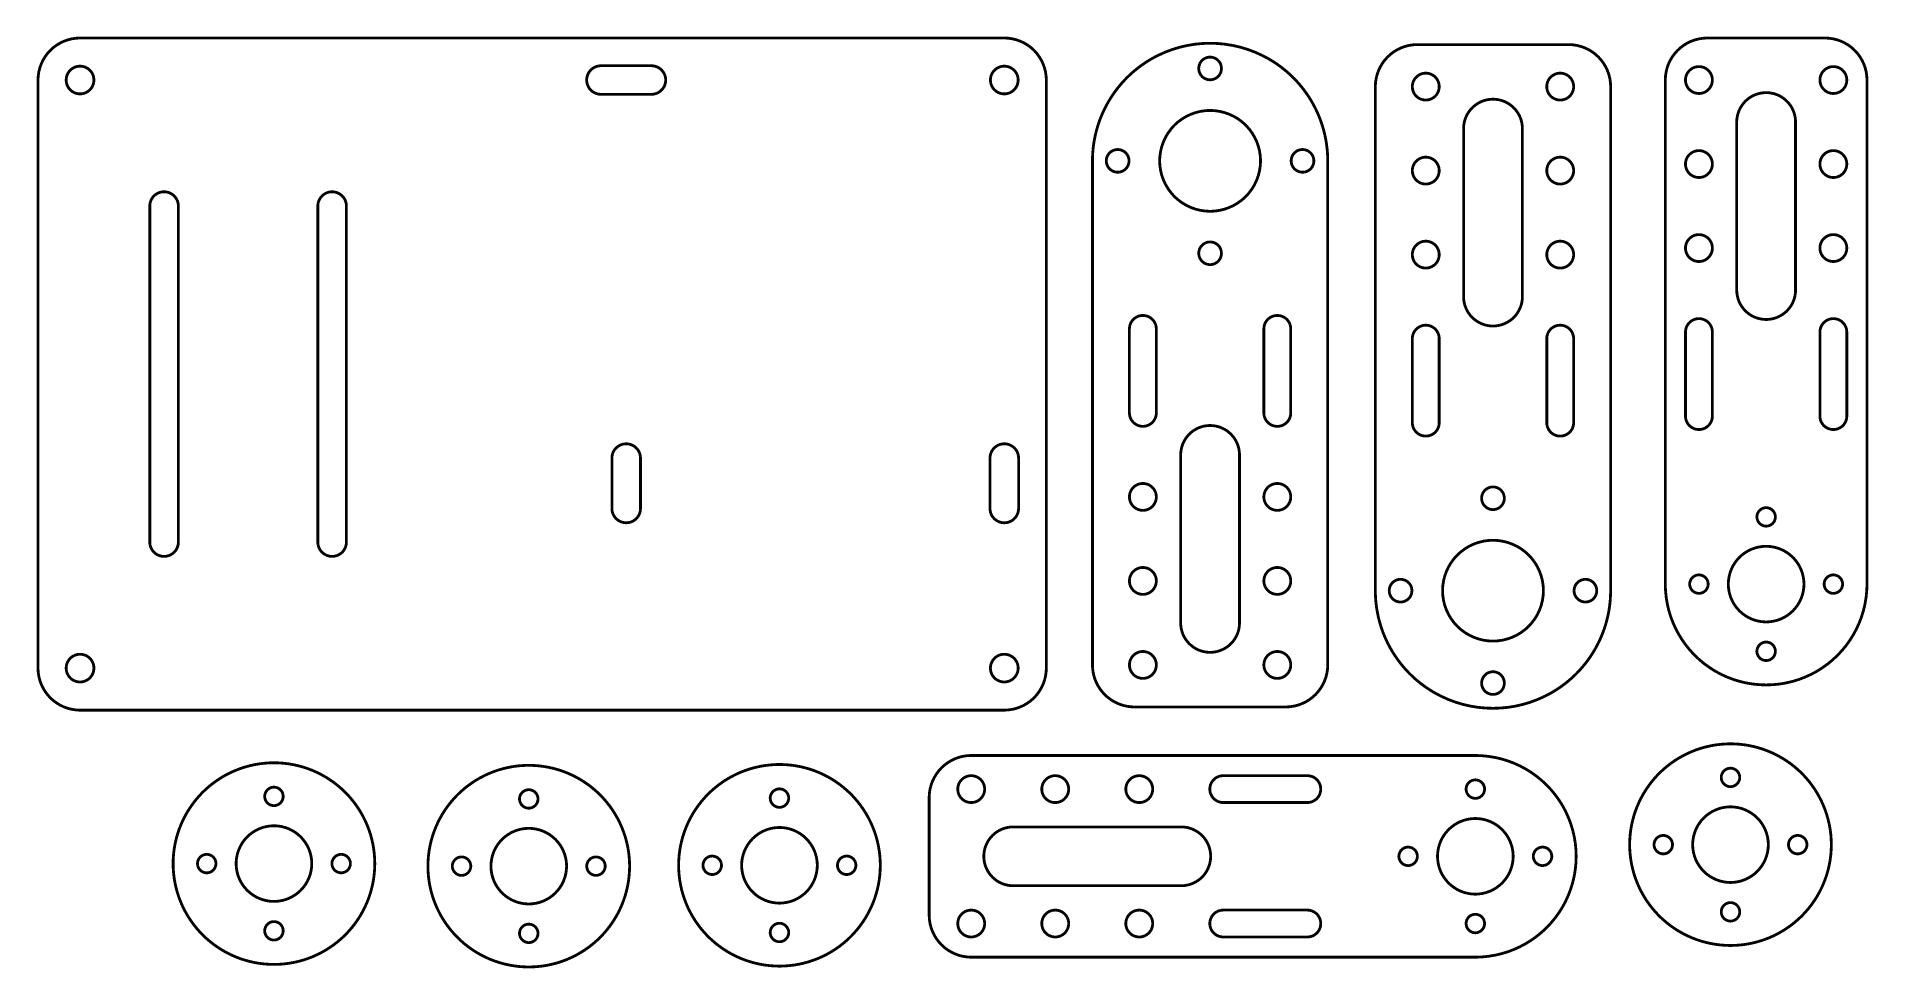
# Model space of a CAD drawing. Extents: x 0 to 218, y 0 to 111.
import ezdxf

# ---------------------------------------------------------------- set-up
doc = ezdxf.new("R2010")
doc.units = 0
doc.layers.get('0').update_dxf_attribs({"linetype": 'CONTINUOUS'})

msp = doc.modelspace()

# ---------------------------------------------------------------- linework, layer by layer
at = {"color": 0, "const_width": 0.33333}
for points in [[(120.167, 35.7499), (120.167, 35.6264), (120.142, 35.2557), (120.07, 34.7699), (119.951, 34.2957), (119.786, 33.8365), (119.578, 33.3954), (119.327, 32.976), (119.034, 32.5811), (118.79, 32.3017), (118.702, 32.2143), (118.615, 32.1269), (118.336, 31.8822), (117.941, 31.59), (117.521, 31.3389), (117.08, 31.1304), (116.621, 30.966), (116.147, 30.8469), (115.661, 30.7743), (115.29, 30.7499), (115.167, 30.7499), (5.16667, 30.7499), (5.03885, 30.7499), (4.65543, 30.7757), (4.15896, 30.8515), (3.67979, 30.9747), (3.22043, 31.1429), (2.78336, 31.3535), (2.3711, 31.6039), (1.98617, 31.8917), (1.63113, 32.2143), (1.30843, 32.5694), (1.02056, 32.9543), (0.77013, 33.3665), (0.55957, 33.8036), (0.39144, 34.2631), (0.26823, 34.7422), (0.19244, 35.2387), (0.16667, 35.6221), (0.16667, 35.7499), (0.16667, 105.75), (0.16667, 105.878), (0.19244, 106.261), (0.26823, 106.758), (0.39144, 107.237), (0.55957, 107.696), (0.77013, 108.133), (1.02056, 108.546), (1.30843, 108.931), (1.63113, 109.286), (1.98617, 109.608), (2.3711, 109.896), (2.78336, 110.147), (3.22043, 110.357), (3.67979, 110.525), (4.15896, 110.648), (4.65543, 110.724), (5.03885, 110.75), (5.16667, 110.75), (115.167, 110.75), (115.29, 110.75), (115.661, 110.726), (116.147, 110.653), (116.621, 110.534), (117.08, 110.369), (117.521, 110.161), (117.941, 109.91), (118.336, 109.618), (118.615, 109.373), (118.702, 109.286), (118.79, 109.198), (119.034, 108.919), (119.327, 108.524), (119.578, 108.104), (119.786, 107.663), (119.951, 107.204), (120.07, 106.73), (120.142, 106.244), (120.167, 105.874), (120.167, 105.75), (120.167, 35.7499)], [(153.661, 36.1289), (153.661, 36.0011), (153.636, 35.6176), (153.56, 35.1212), (153.436, 34.6421), (153.268, 34.1826), (153.058, 33.7456), (152.807, 33.3333), (152.519, 32.9485), (152.197, 32.5933), (151.842, 32.2707), (151.457, 31.9828), (151.044, 31.7324), (150.607, 31.5218), (150.149, 31.3536), (149.669, 31.2304), (149.172, 31.1547), (148.789, 31.1289), (148.661, 31.1289), (130.661, 31.1289), (130.533, 31.1289), (130.15, 31.1547), (129.654, 31.2304), (129.174, 31.3536), (128.715, 31.5218), (128.278, 31.7324), (127.866, 31.9828), (127.481, 32.2707), (127.126, 32.5933), (126.803, 32.9485), (126.515, 33.3333), (126.265, 33.7456), (126.054, 34.1826), (125.886, 34.6421), (125.763, 35.1212), (125.687, 35.6176), (125.661, 36.0011), (125.661, 36.1289), (125.661, 96.129), (125.661, 96.246), (125.669, 96.5967), (125.692, 97.0619), (125.731, 97.5243), (125.784, 97.9835), (125.853, 98.439), (125.936, 98.8908), (126.034, 99.3386), (126.146, 99.7818), (126.272, 100.22), (126.412, 100.654), (126.566, 101.082), (126.734, 101.504), (126.915, 101.92), (127.109, 102.33), (127.317, 102.733), (127.537, 103.129), (127.77, 103.518), (128.015, 103.899), (128.273, 104.272), (128.543, 104.637), (128.825, 104.993), (129.118, 105.341), (129.423, 105.679), (129.74, 106.007), (130.068, 106.326), (130.407, 106.634), (130.756, 106.932), (131.117, 107.219), (131.488, 107.496), (131.869, 107.76), (132.26, 108.013), (132.56, 108.195), (132.661, 108.253), (132.863, 108.37), (133.485, 108.693), (134.329, 109.074), (135.191, 109.396), (136.067, 109.66), (136.955, 109.865), (137.852, 110.012), (138.755, 110.1), (139.661, 110.129), (140.567, 110.1), (141.471, 110.012), (142.367, 109.865), (143.256, 109.66), (144.132, 109.396), (144.993, 109.074), (145.837, 108.693), (146.46, 108.37), (146.661, 108.253), (146.763, 108.195), (147.063, 108.013), (147.454, 107.76), (147.835, 107.496), (148.206, 107.219), (148.567, 106.932), (148.915, 106.634), (149.254, 106.326), (149.582, 106.007), (149.899, 105.679), (150.204, 105.341), (150.497, 104.993), (150.779, 104.637), (151.05, 104.272), (151.307, 103.899), (151.553, 103.518), (151.786, 103.129), (152.006, 102.733), (152.214, 102.33), (152.407, 101.92), (152.589, 101.504), (152.756, 101.082), (152.91, 100.654), (153.05, 100.22), (153.176, 99.7818), (153.289, 99.3386), (153.386, 98.8908), (153.469, 98.439), (153.538, 97.9835), (153.592, 97.5243), (153.631, 97.0619), (153.654, 96.5967), (153.661, 96.246), (153.661, 96.129), (153.661, 36.1289)], [(159.331, 104.969), (159.331, 105.097), (159.356, 105.48), (159.432, 105.977), (159.556, 106.456), (159.724, 106.915), (159.933, 107.352), (160.185, 107.765), (160.472, 108.15), (160.794, 108.505), (161.15, 108.827), (161.535, 109.115), (161.947, 109.366), (162.385, 109.576), (162.843, 109.744), (163.322, 109.868), (163.819, 109.943), (164.203, 109.969), (164.331, 109.969), (182.331, 109.969), (182.458, 109.969), (182.842, 109.943), (183.337, 109.868), (183.817, 109.744), (184.276, 109.576), (184.714, 109.366), (185.126, 109.115), (185.511, 108.827), (185.865, 108.505), (186.189, 108.15), (186.476, 107.765), (186.726, 107.352), (186.938, 106.915), (187.106, 106.456), (187.229, 105.977), (187.304, 105.48), (187.331, 105.097), (187.331, 104.969), (187.331, 44.9689), (187.331, 44.8519), (187.322, 44.5013), (187.3, 44.036), (187.261, 43.5736), (187.207, 43.1146), (187.139, 42.6589), (187.056, 42.2071), (186.958, 41.7593), (186.846, 41.3161), (186.719, 40.8776), (186.579, 40.4443), (186.425, 40.0164), (186.257, 39.5942), (186.076, 39.1779), (185.882, 38.7682), (185.675, 38.3651), (185.454, 37.969), (185.222, 37.5801), (184.976, 37.199), (184.718, 36.8258), (184.449, 36.4611), (184.167, 36.1047), (183.874, 35.7574), (183.568, 35.4193), (183.251, 35.0907), (182.924, 34.7721), (182.585, 34.4636), (182.235, 34.1656), (181.875, 33.8785), (181.504, 33.6025), (181.122, 33.3379), (180.732, 33.0853), (180.432, 32.9031), (180.331, 32.8446), (180.128, 32.7279), (179.507, 32.405), (178.663, 32.024), (177.801, 31.7017), (176.925, 31.4378), (176.036, 31.2326), (175.139, 31.0861), (174.236, 30.9983), (173.331, 30.9689), (172.425, 30.9983), (171.521, 31.0861), (170.625, 31.2326), (169.736, 31.4378), (168.86, 31.7017), (167.997, 32.024), (167.154, 32.405), (166.532, 32.7279), (166.331, 32.8446), (166.229, 32.9031), (165.929, 33.0853), (165.538, 33.3379), (165.157, 33.6025), (164.786, 33.8785), (164.425, 34.1656), (164.076, 34.4636), (163.737, 34.7721), (163.41, 35.0907), (163.093, 35.4193), (162.788, 35.7574), (162.494, 36.1047), (162.212, 36.4611), (161.942, 36.8258), (161.685, 37.199), (161.439, 37.5801), (161.206, 37.969), (160.986, 38.3651), (160.778, 38.7682), (160.585, 39.1779), (160.403, 39.5942), (160.235, 40.0164), (160.082, 40.4443), (159.942, 40.8776), (159.815, 41.3161), (159.703, 41.7593), (159.606, 42.2071), (159.522, 42.6589), (159.453, 43.1146), (159.4, 43.5736), (159.361, 44.036), (159.337, 44.5013), (159.331, 44.8519), (159.331, 44.9689), (159.331, 104.969)], [(217.84, 45.7499), (217.84, 45.55), (217.814, 44.9503), (217.735, 44.1604), (217.606, 43.3826), (217.425, 42.6189), (217.197, 41.8717), (216.921, 41.1429), (216.6, 40.435), (216.233, 39.75), (215.824, 39.09), (215.371, 38.4574), (214.878, 37.8543), (214.344, 37.2829), (213.774, 36.7453), (213.165, 36.2438), (212.519, 35.7806), (212.014, 35.4576), (211.84, 35.3576), (211.668, 35.2576), (211.135, 34.9808), (210.411, 34.6543), (209.672, 34.3779), (208.922, 34.1518), (208.16, 33.976), (207.392, 33.8504), (206.617, 33.775), (205.84, 33.7499), (205.064, 33.775), (204.29, 33.8504), (203.521, 33.976), (202.76, 34.1518), (202.008, 34.3779), (201.269, 34.6543), (200.547, 34.9808), (200.014, 35.2576), (199.84, 35.3576), (199.668, 35.4576), (199.161, 35.7806), (198.517, 36.2438), (197.908, 36.7453), (197.337, 37.2829), (196.804, 37.8543), (196.311, 38.4574), (195.858, 39.09), (195.449, 39.75), (195.082, 40.435), (194.76, 41.1429), (194.485, 41.8717), (194.256, 42.6189), (194.076, 43.3826), (193.946, 44.1604), (193.868, 44.9503), (193.84, 45.55), (193.84, 45.7499), (193.84, 105.75), (193.84, 105.878), (193.867, 106.261), (193.943, 106.758), (194.065, 107.237), (194.233, 107.696), (194.444, 108.133), (194.694, 108.546), (194.982, 108.931), (195.306, 109.286), (195.66, 109.608), (196.046, 109.896), (196.457, 110.147), (196.894, 110.357), (197.354, 110.525), (197.833, 110.648), (198.329, 110.724), (198.712, 110.75), (198.84, 110.75), (212.84, 110.75), (212.968, 110.75), (213.351, 110.724), (213.849, 110.648), (214.328, 110.525), (214.788, 110.357), (215.224, 110.147), (215.636, 109.896), (216.021, 109.608), (216.376, 109.286), (216.699, 108.931), (216.987, 108.546), (217.237, 108.133), (217.447, 107.696), (217.617, 107.237), (217.739, 106.758), (217.815, 106.261), (217.84, 105.878), (217.84, 105.75), (217.84, 45.7499)], [(6.81668, 105.75), (6.81668, 105.708), (6.80811, 105.581), (6.78315, 105.418), (6.74246, 105.259), (6.68701, 105.108), (6.61751, 104.964), (6.53489, 104.828), (6.43989, 104.7), (6.33339, 104.583), (6.21619, 104.477), (6.08919, 104.382), (5.95313, 104.299), (5.80892, 104.23), (5.65733, 104.174), (5.49918, 104.133), (5.33535, 104.109), (5.20882, 104.1), (5.16667, 104.1), (5.12446, 104.1), (4.99794, 104.109), (4.8341, 104.133), (4.676, 104.174), (4.52442, 104.23), (4.38015, 104.299), (4.24414, 104.382), (4.11708, 104.477), (3.99994, 104.583), (3.89344, 104.7), (3.79844, 104.828), (3.71576, 104.964), (3.64632, 105.108), (3.59082, 105.259), (3.55012, 105.418), (3.52518, 105.581), (3.51665, 105.708), (3.51665, 105.75), (3.51665, 105.792), (3.52518, 105.919), (3.55012, 106.083), (3.59082, 106.241), (3.64632, 106.392), (3.71576, 106.537), (3.79844, 106.672), (3.89344, 106.8), (3.99994, 106.917), (4.11708, 107.023), (4.24414, 107.118), (4.38015, 107.201), (4.52442, 107.27), (4.676, 107.326), (4.8341, 107.367), (4.99794, 107.392), (5.12446, 107.4), (5.16667, 107.4), (5.20882, 107.4), (5.33535, 107.392), (5.49918, 107.367), (5.65733, 107.326), (5.80892, 107.27), (5.95313, 107.201), (6.08919, 107.118), (6.21619, 107.023), (6.33339, 106.917), (6.43989, 106.8), (6.53489, 106.672), (6.61751, 106.537), (6.68701, 106.392), (6.74246, 106.241), (6.78315, 106.083), (6.80811, 105.919), (6.81668, 105.792), (6.81668, 105.75)], [(73.1668, 104.05), (73.2101, 104.05), (73.3406, 104.059), (73.5094, 104.085), (73.6724, 104.126), (73.8285, 104.184), (73.9771, 104.255), (74.1172, 104.34), (74.2482, 104.438), (74.3689, 104.548), (74.4786, 104.669), (74.5764, 104.8), (74.6617, 104.94), (74.7332, 105.088), (74.7904, 105.244), (74.8322, 105.407), (74.8581, 105.576), (74.8668, 105.707), (74.8668, 105.75), (74.8668, 105.793), (74.8581, 105.924), (74.8322, 106.093), (74.7904, 106.256), (74.7332, 106.412), (74.6617, 106.56), (74.5764, 106.701), (74.4786, 106.831), (74.3689, 106.952), (74.2482, 107.062), (74.1172, 107.16), (73.9771, 107.245), (73.8285, 107.316), (73.6724, 107.374), (73.5094, 107.415), (73.3406, 107.441), (73.2101, 107.45), (73.1668, 107.45), (67.1668, 107.45), (67.1233, 107.45), (66.9929, 107.441), (66.8242, 107.415), (66.6612, 107.374), (66.505, 107.316), (66.3564, 107.245), (66.2162, 107.16), (66.0853, 107.062), (65.9646, 106.952), (65.8549, 106.831), (65.7571, 106.701), (65.6719, 106.56), (65.6003, 106.412), (65.5432, 106.256), (65.5012, 106.093), (65.4754, 105.924), (65.4668, 105.793), (65.4668, 105.75), (65.4668, 105.707), (65.4754, 105.576), (65.5012, 105.407), (65.5432, 105.244), (65.6003, 105.088), (65.6719, 104.94), (65.7571, 104.8), (65.8549, 104.669), (65.9646, 104.548), (66.0853, 104.438), (66.2162, 104.34), (66.3564, 104.255), (66.505, 104.184), (66.6612, 104.126), (66.8242, 104.085), (66.9929, 104.059), (67.1233, 104.05), (67.1668, 104.05), (73.1668, 104.05)], [(116.817, 105.75), (116.817, 105.708), (116.808, 105.581), (116.783, 105.418), (116.743, 105.259), (116.687, 105.108), (116.618, 104.964), (116.535, 104.828), (116.44, 104.7), (116.334, 104.583), (116.216, 104.477), (116.089, 104.382), (115.953, 104.299), (115.809, 104.23), (115.657, 104.174), (115.499, 104.133), (115.336, 104.109), (115.209, 104.1), (115.167, 104.1), (115.125, 104.1), (114.998, 104.109), (114.834, 104.133), (114.676, 104.174), (114.525, 104.23), (114.38, 104.299), (114.244, 104.382), (114.117, 104.477), (114, 104.583), (113.894, 104.7), (113.799, 104.828), (113.716, 104.964), (113.647, 105.108), (113.591, 105.259), (113.55, 105.418), (113.525, 105.581), (113.517, 105.708), (113.517, 105.75), (113.517, 105.792), (113.525, 105.919), (113.55, 106.083), (113.591, 106.241), (113.647, 106.392), (113.716, 106.537), (113.799, 106.672), (113.894, 106.8), (114, 106.917), (114.117, 107.023), (114.244, 107.118), (114.38, 107.201), (114.525, 107.27), (114.676, 107.326), (114.834, 107.367), (114.998, 107.392), (115.125, 107.4), (115.167, 107.4), (115.209, 107.4), (115.336, 107.392), (115.499, 107.367), (115.657, 107.326), (115.809, 107.27), (115.953, 107.201), (116.089, 107.118), (116.216, 107.023), (116.334, 106.917), (116.44, 106.8), (116.535, 106.672), (116.618, 106.537), (116.687, 106.392), (116.743, 106.241), (116.783, 106.083), (116.808, 105.919), (116.817, 105.792), (116.817, 105.75)], [(139.661, 108.479), (139.696, 108.479), (139.8, 108.472), (139.933, 108.452), (140.063, 108.418), (140.186, 108.373), (140.304, 108.316), (140.417, 108.248), (140.519, 108.171), (140.615, 108.084), (140.703, 107.988), (140.781, 107.884), (140.849, 107.773), (140.906, 107.654), (140.95, 107.53), (140.983, 107.401), (141.004, 107.267), (141.011, 107.163), (141.011, 107.129), (141.011, 107.094), (141.004, 106.991), (140.983, 106.857), (140.95, 106.727), (140.906, 106.603), (140.849, 106.486), (140.781, 106.374), (140.703, 106.27), (140.615, 106.174), (140.519, 106.087), (140.417, 106.01), (140.304, 105.942), (140.186, 105.885), (140.063, 105.84), (139.933, 105.806), (139.8, 105.786), (139.696, 105.779), (139.661, 105.779), (139.626, 105.779), (139.524, 105.786), (139.389, 105.806), (139.26, 105.84), (139.136, 105.885), (139.018, 105.942), (138.907, 106.01), (138.803, 106.087), (138.707, 106.174), (138.62, 106.27), (138.542, 106.374), (138.474, 106.486), (138.417, 106.603), (138.372, 106.727), (138.339, 106.857), (138.318, 106.991), (138.311, 107.094), (138.311, 107.129), (138.311, 107.163), (138.318, 107.267), (138.339, 107.401), (138.372, 107.53), (138.417, 107.654), (138.474, 107.773), (138.542, 107.884), (138.62, 107.988), (138.707, 108.084), (138.803, 108.171), (138.907, 108.248), (139.018, 108.316), (139.136, 108.373), (139.26, 108.418), (139.389, 108.452), (139.524, 108.472), (139.626, 108.479), (139.661, 108.479)], [(197.84, 107.35), (197.882, 107.35), (198.004, 107.342), (198.164, 107.317), (198.317, 107.278), (198.464, 107.224), (198.603, 107.157), (198.735, 107.077), (198.858, 106.985), (198.972, 106.881), (199.075, 106.768), (199.168, 106.645), (199.247, 106.513), (199.315, 106.373), (199.369, 106.226), (199.408, 106.073), (199.432, 105.914), (199.44, 105.791), (199.44, 105.75), (199.44, 105.709), (199.432, 105.586), (199.408, 105.428), (199.369, 105.274), (199.315, 105.127), (199.247, 104.987), (199.168, 104.855), (199.075, 104.732), (198.972, 104.619), (198.858, 104.515), (198.735, 104.423), (198.603, 104.343), (198.464, 104.276), (198.317, 104.222), (198.164, 104.183), (198.004, 104.158), (197.882, 104.15), (197.84, 104.15), (197.8, 104.15), (197.678, 104.158), (197.518, 104.183), (197.365, 104.222), (197.218, 104.276), (197.078, 104.343), (196.946, 104.423), (196.824, 104.515), (196.71, 104.619), (196.606, 104.732), (196.514, 104.855), (196.433, 104.987), (196.367, 105.127), (196.313, 105.274), (196.274, 105.428), (196.249, 105.586), (196.24, 105.709), (196.24, 105.75), (196.24, 105.791), (196.249, 105.914), (196.274, 106.073), (196.313, 106.226), (196.367, 106.373), (196.433, 106.513), (196.514, 106.645), (196.606, 106.768), (196.71, 106.881), (196.824, 106.985), (196.946, 107.077), (197.078, 107.157), (197.218, 107.224), (197.365, 107.278), (197.518, 107.317), (197.678, 107.342), (197.8, 107.35), (197.84, 107.35)], [(213.84, 107.35), (213.882, 107.35), (214.004, 107.342), (214.164, 107.317), (214.317, 107.278), (214.464, 107.224), (214.603, 107.157), (214.735, 107.077), (214.858, 106.985), (214.972, 106.881), (215.075, 106.768), (215.168, 106.645), (215.247, 106.513), (215.315, 106.373), (215.369, 106.226), (215.408, 106.073), (215.432, 105.914), (215.44, 105.791), (215.44, 105.75), (215.44, 105.709), (215.432, 105.586), (215.408, 105.428), (215.369, 105.274), (215.315, 105.127), (215.247, 104.987), (215.168, 104.855), (215.075, 104.732), (214.972, 104.619), (214.858, 104.515), (214.735, 104.423), (214.603, 104.343), (214.464, 104.276), (214.317, 104.222), (214.164, 104.183), (214.004, 104.158), (213.882, 104.15), (213.84, 104.15), (213.8, 104.15), (213.678, 104.158), (213.518, 104.183), (213.365, 104.222), (213.218, 104.276), (213.078, 104.343), (212.946, 104.423), (212.824, 104.515), (212.71, 104.619), (212.606, 104.732), (212.514, 104.855), (212.433, 104.987), (212.367, 105.127), (212.313, 105.274), (212.274, 105.428), (212.249, 105.586), (212.24, 105.709), (212.24, 105.75), (212.24, 105.791), (212.249, 105.914), (212.274, 106.073), (212.313, 106.226), (212.367, 106.373), (212.433, 106.513), (212.514, 106.645), (212.606, 106.768), (212.71, 106.881), (212.824, 106.985), (212.946, 107.077), (213.078, 107.157), (213.218, 107.224), (213.365, 107.278), (213.518, 107.317), (213.678, 107.342), (213.8, 107.35), (213.84, 107.35)], [(165.331, 103.369), (165.289, 103.369), (165.167, 103.377), (165.008, 103.402), (164.854, 103.441), (164.707, 103.495), (164.568, 103.562), (164.436, 103.642), (164.313, 103.734), (164.199, 103.838), (164.096, 103.951), (164.004, 104.074), (163.924, 104.206), (163.856, 104.346), (163.803, 104.493), (163.763, 104.647), (163.739, 104.805), (163.731, 104.928), (163.731, 104.969), (163.731, 105.01), (163.739, 105.133), (163.763, 105.292), (163.803, 105.445), (163.856, 105.592), (163.924, 105.732), (164.004, 105.864), (164.096, 105.987), (164.199, 106.1), (164.313, 106.204), (164.436, 106.296), (164.568, 106.376), (164.707, 106.443), (164.854, 106.497), (165.008, 106.537), (165.167, 106.561), (165.289, 106.569), (165.331, 106.569), (165.371, 106.569), (165.494, 106.561), (165.653, 106.537), (165.806, 106.497), (165.953, 106.443), (166.093, 106.376), (166.225, 106.296), (166.349, 106.204), (166.461, 106.1), (166.565, 105.987), (166.657, 105.864), (166.737, 105.732), (166.804, 105.592), (166.858, 105.445), (166.897, 105.292), (166.922, 105.133), (166.931, 105.01), (166.931, 104.969), (166.931, 104.928), (166.922, 104.805), (166.897, 104.647), (166.858, 104.493), (166.804, 104.346), (166.737, 104.206), (166.657, 104.074), (166.565, 103.951), (166.461, 103.838), (166.349, 103.734), (166.225, 103.642), (166.093, 103.562), (165.953, 103.495), (165.806, 103.441), (165.653, 103.402), (165.494, 103.377), (165.371, 103.369), (165.331, 103.369)], [(181.331, 103.369), (181.289, 103.369), (181.167, 103.377), (181.008, 103.402), (180.854, 103.441), (180.707, 103.495), (180.568, 103.562), (180.436, 103.642), (180.313, 103.734), (180.199, 103.838), (180.096, 103.951), (180.004, 104.074), (179.924, 104.206), (179.856, 104.346), (179.803, 104.493), (179.763, 104.647), (179.739, 104.805), (179.731, 104.928), (179.731, 104.969), (179.731, 105.01), (179.739, 105.133), (179.763, 105.292), (179.803, 105.445), (179.856, 105.592), (179.924, 105.732), (180.004, 105.864), (180.096, 105.987), (180.199, 106.1), (180.313, 106.204), (180.436, 106.296), (180.568, 106.376), (180.707, 106.443), (180.854, 106.497), (181.008, 106.537), (181.167, 106.561), (181.289, 106.569), (181.331, 106.569), (181.371, 106.569), (181.494, 106.561), (181.653, 106.537), (181.806, 106.497), (181.953, 106.443), (182.093, 106.376), (182.225, 106.296), (182.349, 106.204), (182.461, 106.1), (182.565, 105.987), (182.657, 105.864), (182.737, 105.732), (182.804, 105.592), (182.858, 105.445), (182.897, 105.292), (182.922, 105.133), (182.931, 105.01), (182.931, 104.969), (182.931, 104.928), (182.922, 104.805), (182.897, 104.647), (182.858, 104.493), (182.804, 104.346), (182.737, 104.206), (182.657, 104.074), (182.565, 103.951), (182.461, 103.838), (182.349, 103.734), (182.225, 103.642), (182.093, 103.562), (181.953, 103.495), (181.806, 103.441), (181.653, 103.402), (181.494, 103.377), (181.371, 103.369), (181.331, 103.369)], [(176.831, 99.969), (176.831, 100.058), (176.813, 100.327), (176.76, 100.674), (176.674, 101.01), (176.556, 101.331), (176.408, 101.637), (176.232, 101.926), (176.031, 102.195), (175.806, 102.444), (175.557, 102.67), (175.288, 102.871), (174.999, 103.047), (174.693, 103.194), (174.371, 103.312), (174.036, 103.398), (173.688, 103.451), (173.419, 103.469), (173.331, 103.469), (173.24, 103.469), (172.972, 103.451), (172.625, 103.398), (172.289, 103.312), (171.968, 103.194), (171.663, 103.047), (171.374, 102.871), (171.104, 102.67), (170.856, 102.444), (170.629, 102.195), (170.428, 101.926), (170.253, 101.637), (170.106, 101.331), (169.987, 101.01), (169.901, 100.674), (169.849, 100.327), (169.831, 100.058), (169.831, 99.969), (169.831, 79.969), (169.831, 79.8796), (169.849, 79.6111), (169.901, 79.2636), (169.987, 78.9282), (170.106, 78.6067), (170.253, 78.3007), (170.428, 78.0121), (170.629, 77.7426), (170.856, 77.4942), (171.104, 77.2682), (171.374, 77.0667), (171.663, 76.8914), (171.968, 76.744), (172.289, 76.6264), (172.625, 76.5401), (172.972, 76.4871), (173.24, 76.469), (173.331, 76.469), (173.419, 76.469), (173.688, 76.4871), (174.036, 76.5401), (174.371, 76.6264), (174.693, 76.744), (174.999, 76.8914), (175.288, 77.0667), (175.557, 77.2682), (175.806, 77.4942), (176.031, 77.7426), (176.232, 78.0121), (176.408, 78.3007), (176.556, 78.6067), (176.674, 78.9282), (176.76, 79.2636), (176.813, 79.6111), (176.831, 79.8796), (176.831, 79.969), (176.831, 99.969)], [(202.34, 100.75), (202.34, 100.839), (202.358, 101.108), (202.413, 101.455), (202.499, 101.791), (202.615, 102.112), (202.764, 102.418), (202.939, 102.707), (203.14, 102.976), (203.365, 103.225), (203.614, 103.451), (203.883, 103.652), (204.172, 103.828), (204.478, 103.975), (204.8, 104.093), (205.136, 104.179), (205.483, 104.232), (205.751, 104.25), (205.84, 104.25), (205.931, 104.25), (206.199, 104.232), (206.546, 104.179), (206.882, 104.093), (207.203, 103.975), (207.51, 103.828), (207.797, 103.652), (208.067, 103.451), (208.315, 103.225), (208.542, 102.976), (208.743, 102.707), (208.918, 102.418), (209.065, 102.112), (209.183, 101.791), (209.269, 101.455), (209.322, 101.108), (209.34, 100.839), (209.34, 100.75), (209.34, 80.75), (209.34, 80.6606), (209.322, 80.3921), (209.269, 80.0446), (209.183, 79.7092), (209.065, 79.3876), (208.918, 79.0817), (208.743, 78.7931), (208.542, 78.5236), (208.315, 78.2751), (208.067, 78.0492), (207.797, 77.8478), (207.51, 77.6724), (207.203, 77.525), (206.882, 77.4074), (206.546, 77.3211), (206.199, 77.2681), (205.931, 77.25), (205.84, 77.25), (205.751, 77.25), (205.483, 77.2681), (205.136, 77.3211), (204.8, 77.4074), (204.478, 77.525), (204.172, 77.6724), (203.883, 77.8478), (203.614, 78.0492), (203.365, 78.2751), (203.14, 78.5236), (202.939, 78.7931), (202.764, 79.0817), (202.615, 79.3876), (202.499, 79.7092), (202.413, 80.0446), (202.358, 80.3921), (202.34, 80.6606), (202.34, 80.75), (202.34, 100.75)], [(139.661, 102.129), (139.81, 102.129), (140.254, 102.1), (140.837, 102.013), (141.407, 101.87), (141.957, 101.672), (142.486, 101.422), (142.99, 101.121), (143.464, 100.77), (143.799, 100.476), (143.904, 100.372), (144.008, 100.267), (144.303, 99.9315), (144.653, 99.4578), (144.954, 98.9543), (145.204, 98.4251), (145.401, 97.874), (145.544, 97.305), (145.632, 96.7219), (145.661, 96.2772), (145.661, 96.129), (145.661, 95.9807), (145.632, 95.536), (145.544, 94.9529), (145.401, 94.3839), (145.204, 93.8328), (144.954, 93.3036), (144.653, 92.8001), (144.303, 92.3264), (144.008, 91.9911), (143.904, 91.8863), (143.799, 91.7815), (143.464, 91.4878), (142.99, 91.1371), (142.486, 90.8358), (141.957, 90.5857), (141.407, 90.3883), (140.837, 90.2453), (140.254, 90.1583), (139.81, 90.129), (139.661, 90.129), (139.513, 90.129), (139.068, 90.1583), (138.485, 90.2453), (137.916, 90.3883), (137.365, 90.5857), (136.836, 90.8358), (136.333, 91.1371), (135.859, 91.4878), (135.523, 91.7815), (135.419, 91.8863), (135.314, 91.9911), (135.02, 92.3264), (134.669, 92.8001), (134.368, 93.3036), (134.118, 93.8328), (133.921, 94.3839), (133.778, 94.9529), (133.691, 95.536), (133.661, 95.9807), (133.661, 96.129), (133.661, 96.2772), (133.691, 96.7219), (133.778, 97.305), (133.921, 97.874), (134.118, 98.4251), (134.368, 98.9543), (134.669, 99.4578), (135.02, 99.9315), (135.314, 100.267), (135.419, 100.372), (135.523, 100.476), (135.859, 100.77), (136.333, 101.121), (136.836, 101.422), (137.365, 101.672), (137.916, 101.87), (138.485, 102.013), (139.068, 102.1), (139.513, 102.129), (139.661, 102.129)], [(128.661, 97.4789), (128.696, 97.4789), (128.799, 97.4719), (128.933, 97.4515), (129.063, 97.4183), (129.187, 97.3729), (129.305, 97.316), (129.416, 97.2485), (129.52, 97.1707), (129.616, 97.0836), (129.703, 96.9878), (129.781, 96.8837), (129.848, 96.7725), (129.905, 96.6544), (129.951, 96.5304), (129.984, 96.4011), (130.004, 96.2671), (130.011, 96.1635), (130.011, 96.129), (130.011, 96.0944), (130.004, 95.991), (129.984, 95.8569), (129.951, 95.7275), (129.905, 95.6035), (129.848, 95.4856), (129.781, 95.3742), (129.703, 95.2703), (129.616, 95.1743), (129.52, 95.0872), (129.416, 95.0096), (129.305, 94.9419), (129.187, 94.8851), (129.063, 94.8397), (128.933, 94.8064), (128.799, 94.786), (128.696, 94.779), (128.661, 94.779), (128.627, 94.779), (128.523, 94.786), (128.389, 94.8064), (128.26, 94.8397), (128.136, 94.8851), (128.018, 94.9419), (127.907, 95.0096), (127.803, 95.0872), (127.707, 95.1743), (127.62, 95.2703), (127.542, 95.3742), (127.474, 95.4856), (127.417, 95.6035), (127.372, 95.7275), (127.339, 95.8569), (127.318, 95.991), (127.311, 96.0944), (127.311, 96.129), (127.311, 96.1635), (127.318, 96.2671), (127.339, 96.4011), (127.372, 96.5304), (127.417, 96.6544), (127.474, 96.7725), (127.542, 96.8837), (127.62, 96.9878), (127.707, 97.0836), (127.803, 97.1707), (127.907, 97.2485), (128.018, 97.316), (128.136, 97.3729), (128.26, 97.4183), (128.389, 97.4515), (128.523, 97.4719), (128.627, 97.4789), (128.661, 97.4789)], [(150.661, 97.4789), (150.696, 97.4789), (150.8, 97.4719), (150.933, 97.4515), (151.063, 97.4183), (151.186, 97.3729), (151.304, 97.316), (151.417, 97.2485), (151.519, 97.1707), (151.615, 97.0836), (151.703, 96.9878), (151.781, 96.8837), (151.849, 96.7725), (151.906, 96.6544), (151.95, 96.5304), (151.983, 96.4011), (152.004, 96.2671), (152.011, 96.1635), (152.011, 96.129), (152.011, 96.0944), (152.004, 95.991), (151.983, 95.8569), (151.95, 95.7275), (151.906, 95.6035), (151.849, 95.4856), (151.781, 95.3742), (151.703, 95.2703), (151.615, 95.1743), (151.519, 95.0872), (151.417, 95.0096), (151.304, 94.9419), (151.186, 94.8851), (151.063, 94.8397), (150.933, 94.8064), (150.8, 94.786), (150.696, 94.779), (150.661, 94.779), (150.626, 94.779), (150.524, 94.786), (150.389, 94.8064), (150.26, 94.8397), (150.136, 94.8851), (150.018, 94.9419), (149.907, 95.0096), (149.803, 95.0872), (149.707, 95.1743), (149.619, 95.2703), (149.542, 95.3742), (149.474, 95.4856), (149.418, 95.6035), (149.372, 95.7275), (149.339, 95.8569), (149.318, 95.991), (149.311, 96.0944), (149.311, 96.129), (149.311, 96.1635), (149.318, 96.2671), (149.339, 96.4011), (149.372, 96.5304), (149.418, 96.6544), (149.474, 96.7725), (149.542, 96.8837), (149.619, 96.9878), (149.707, 97.0836), (149.803, 97.1707), (149.907, 97.2485), (150.018, 97.316), (150.136, 97.3729), (150.26, 97.4183), (150.389, 97.4515), (150.524, 97.4719), (150.626, 97.4789), (150.661, 97.4789)], [(165.331, 93.369), (165.289, 93.369), (165.167, 93.3774), (165.008, 93.4015), (164.854, 93.441), (164.707, 93.4949), (164.568, 93.5622), (164.436, 93.6424), (164.313, 93.7344), (164.199, 93.8376), (164.096, 93.9513), (164.004, 94.0744), (163.924, 94.2064), (163.856, 94.3463), (163.803, 94.4933), (163.763, 94.6465), (163.739, 94.8054), (163.731, 94.9282), (163.731, 94.969), (163.731, 95.0099), (163.739, 95.1326), (163.763, 95.2915), (163.803, 95.4449), (163.856, 95.5918), (163.924, 95.7317), (164.004, 95.8636), (164.096, 95.9868), (164.199, 96.1004), (164.313, 96.2036), (164.436, 96.2958), (164.568, 96.376), (164.707, 96.4433), (164.854, 96.4971), (165.008, 96.5365), (165.167, 96.5608), (165.289, 96.569), (165.331, 96.569), (165.371, 96.569), (165.494, 96.5608), (165.653, 96.5365), (165.806, 96.4971), (165.953, 96.4433), (166.093, 96.376), (166.225, 96.2958), (166.349, 96.2036), (166.461, 96.1004), (166.565, 95.9868), (166.657, 95.8636), (166.737, 95.7317), (166.804, 95.5918), (166.858, 95.4449), (166.897, 95.2915), (166.922, 95.1326), (166.931, 95.0099), (166.931, 94.969), (166.931, 94.9282), (166.922, 94.8054), (166.897, 94.6465), (166.858, 94.4933), (166.804, 94.3463), (166.737, 94.2064), (166.657, 94.0744), (166.565, 93.9513), (166.461, 93.8376), (166.349, 93.7344), (166.225, 93.6424), (166.093, 93.5622), (165.953, 93.4949), (165.806, 93.441), (165.653, 93.4015), (165.494, 93.3774), (165.371, 93.369), (165.331, 93.369)], [(181.331, 93.369), (181.289, 93.369), (181.167, 93.3774), (181.008, 93.4015), (180.854, 93.441), (180.707, 93.4949), (180.568, 93.5622), (180.436, 93.6424), (180.313, 93.7344), (180.199, 93.8376), (180.096, 93.9513), (180.004, 94.0744), (179.924, 94.2064), (179.856, 94.3463), (179.803, 94.4933), (179.763, 94.6465), (179.739, 94.8054), (179.731, 94.9282), (179.731, 94.969), (179.731, 95.0099), (179.739, 95.1326), (179.763, 95.2915), (179.803, 95.4449), (179.856, 95.5918), (179.924, 95.7317), (180.004, 95.8636), (180.096, 95.9868), (180.199, 96.1004), (180.313, 96.2036), (180.436, 96.2958), (180.568, 96.376), (180.707, 96.4433), (180.854, 96.4971), (181.008, 96.5365), (181.167, 96.5608), (181.289, 96.569), (181.331, 96.569), (181.371, 96.569), (181.494, 96.5608), (181.653, 96.5365), (181.806, 96.4971), (181.953, 96.4433), (182.093, 96.376), (182.225, 96.2958), (182.349, 96.2036), (182.461, 96.1004), (182.565, 95.9868), (182.657, 95.8636), (182.737, 95.7317), (182.804, 95.5918), (182.858, 95.4449), (182.897, 95.2915), (182.922, 95.1326), (182.931, 95.0099), (182.931, 94.969), (182.931, 94.9282), (182.922, 94.8054), (182.897, 94.6465), (182.858, 94.4933), (182.804, 94.3463), (182.737, 94.2064), (182.657, 94.0744), (182.565, 93.9513), (182.461, 93.8376), (182.349, 93.7344), (182.225, 93.6424), (182.093, 93.5622), (181.953, 93.4949), (181.806, 93.441), (181.653, 93.4015), (181.494, 93.3774), (181.371, 93.369), (181.331, 93.369)], [(197.84, 97.35), (197.882, 97.35), (198.004, 97.3418), (198.164, 97.3175), (198.317, 97.2781), (198.464, 97.2243), (198.603, 97.1569), (198.735, 97.0768), (198.858, 96.9846), (198.972, 96.8814), (199.075, 96.7678), (199.168, 96.6446), (199.247, 96.5126), (199.315, 96.3728), (199.369, 96.2258), (199.408, 96.0725), (199.432, 95.9136), (199.44, 95.791), (199.44, 95.75), (199.44, 95.7092), (199.432, 95.5864), (199.408, 95.4276), (199.369, 95.2742), (199.315, 95.1272), (199.247, 94.9874), (199.168, 94.8554), (199.075, 94.7322), (198.972, 94.6186), (198.858, 94.5154), (198.735, 94.4232), (198.603, 94.3431), (198.464, 94.2757), (198.317, 94.2219), (198.164, 94.1825), (198.004, 94.1582), (197.882, 94.15), (197.84, 94.15), (197.8, 94.15), (197.678, 94.1582), (197.518, 94.1825), (197.365, 94.2219), (197.218, 94.2757), (197.078, 94.3431), (196.946, 94.4232), (196.824, 94.5154), (196.71, 94.6186), (196.606, 94.7322), (196.514, 94.8554), (196.433, 94.9874), (196.367, 95.1272), (196.313, 95.2742), (196.274, 95.4276), (196.249, 95.5864), (196.24, 95.7092), (196.24, 95.75), (196.24, 95.791), (196.249, 95.9136), (196.274, 96.0725), (196.313, 96.2258), (196.367, 96.3728), (196.433, 96.5126), (196.514, 96.6446), (196.606, 96.7678), (196.71, 96.8814), (196.824, 96.9846), (196.946, 97.0768), (197.078, 97.1569), (197.218, 97.2243), (197.365, 97.2781), (197.518, 97.3175), (197.678, 97.3418), (197.8, 97.35), (197.84, 97.35)], [(213.84, 97.35), (213.882, 97.35), (214.004, 97.3418), (214.164, 97.3175), (214.317, 97.2781), (214.464, 97.2243), (214.603, 97.1569), (214.735, 97.0768), (214.858, 96.9846), (214.972, 96.8814), (215.075, 96.7678), (215.168, 96.6446), (215.247, 96.5126), (215.315, 96.3728), (215.369, 96.2258), (215.408, 96.0725), (215.432, 95.9136), (215.44, 95.791), (215.44, 95.75), (215.44, 95.7092), (215.432, 95.5864), (215.408, 95.4276), (215.369, 95.2742), (215.315, 95.1272), (215.247, 94.9874), (215.168, 94.8554), (215.075, 94.7322), (214.972, 94.6186), (214.858, 94.5154), (214.735, 94.4232), (214.603, 94.3431), (214.464, 94.2757), (214.317, 94.2219), (214.164, 94.1825), (214.004, 94.1582), (213.882, 94.15), (213.84, 94.15), (213.8, 94.15), (213.678, 94.1582), (213.518, 94.1825), (213.365, 94.2219), (213.218, 94.2757), (213.078, 94.3431), (212.946, 94.4232), (212.824, 94.5154), (212.71, 94.6186), (212.606, 94.7322), (212.514, 94.8554), (212.433, 94.9874), (212.367, 95.1272), (212.313, 95.2742), (212.274, 95.4276), (212.249, 95.5864), (212.24, 95.7092), (212.24, 95.75), (212.24, 95.791), (212.249, 95.9136), (212.274, 96.0725), (212.313, 96.2258), (212.367, 96.3728), (212.433, 96.5126), (212.514, 96.6446), (212.606, 96.7678), (212.71, 96.8814), (212.824, 96.9846), (212.946, 97.0768), (213.078, 97.1569), (213.218, 97.2243), (213.365, 97.2781), (213.518, 97.3175), (213.678, 97.3418), (213.8, 97.35), (213.84, 97.35)], [(16.8667, 90.75), (16.8667, 90.7935), (16.8579, 90.9237), (16.8321, 91.0926), (16.7903, 91.2556), (16.7331, 91.4117), (16.6615, 91.5603), (16.5764, 91.7004), (16.4785, 91.8314), (16.3688, 91.9521), (16.2481, 92.0618), (16.1171, 92.1597), (15.9769, 92.2449), (15.8283, 92.3164), (15.6722, 92.3736), (15.5093, 92.4154), (15.3404, 92.4413), (15.2101, 92.45), (15.1667, 92.45), (15.1232, 92.45), (14.9928, 92.4413), (14.824, 92.4154), (14.6611, 92.3736), (14.505, 92.3164), (14.3564, 92.2449), (14.2161, 92.1597), (14.0853, 92.0618), (13.9646, 91.9521), (13.8549, 91.8314), (13.757, 91.7004), (13.6718, 91.5603), (13.6003, 91.4117), (13.5431, 91.2556), (13.5012, 91.0926), (13.4754, 90.9237), (13.4667, 90.7935), (13.4667, 90.75), (13.4667, 50.7499), (13.4667, 50.7065), (13.4754, 50.5761), (13.5012, 50.4074), (13.5431, 50.2444), (13.6003, 50.0882), (13.6718, 49.9396), (13.757, 49.7994), (13.8549, 49.6686), (13.9646, 49.5479), (14.0853, 49.4382), (14.2161, 49.3403), (14.3564, 49.2551), (14.505, 49.1835), (14.6611, 49.1264), (14.824, 49.0844), (14.9928, 49.0588), (15.1232, 49.0499), (15.1667, 49.0499), (15.2101, 49.0499), (15.3404, 49.0588), (15.5093, 49.0844), (15.6722, 49.1264), (15.8283, 49.1835), (15.9769, 49.2551), (16.1171, 49.3403), (16.2481, 49.4382), (16.3688, 49.5479), (16.4785, 49.6686), (16.5764, 49.7994), (16.6615, 49.9396), (16.7331, 50.0882), (16.7903, 50.2444), (16.8321, 50.4074), (16.8579, 50.5761), (16.8667, 50.7065), (16.8667, 50.7499), (16.8667, 90.75)], [(36.8667, 90.75), (36.8667, 90.7935), (36.8579, 90.9237), (36.8321, 91.0926), (36.7903, 91.2556), (36.7331, 91.4117), (36.6615, 91.5603), (36.5764, 91.7004), (36.4785, 91.8314), (36.3688, 91.9521), (36.2481, 92.0618), (36.1172, 92.1597), (35.9769, 92.2449), (35.8283, 92.3164), (35.6722, 92.3736), (35.5093, 92.4154), (35.3406, 92.4413), (35.2101, 92.45), (35.1667, 92.45), (35.1233, 92.45), (34.9929, 92.4413), (34.824, 92.4154), (34.6611, 92.3736), (34.505, 92.3164), (34.3564, 92.2449), (34.2163, 92.1597), (34.0853, 92.0618), (33.9646, 91.9521), (33.8549, 91.8314), (33.7571, 91.7004), (33.6719, 91.5603), (33.6003, 91.4117), (33.5432, 91.2556), (33.5013, 91.0926), (33.4754, 90.9237), (33.4668, 90.7935), (33.4668, 90.75), (33.4668, 50.7499), (33.4668, 50.7065), (33.4754, 50.5761), (33.5013, 50.4074), (33.5432, 50.2444), (33.6003, 50.0882), (33.6719, 49.9396), (33.7571, 49.7994), (33.8549, 49.6686), (33.9646, 49.5479), (34.0853, 49.4382), (34.2163, 49.3403), (34.3564, 49.2551), (34.505, 49.1835), (34.6611, 49.1264), (34.824, 49.0844), (34.9929, 49.0588), (35.1233, 49.0499), (35.1667, 49.0499), (35.2101, 49.0499), (35.3406, 49.0588), (35.5093, 49.0844), (35.6722, 49.1264), (35.8283, 49.1835), (35.9769, 49.2551), (36.1172, 49.3403), (36.2481, 49.4382), (36.3688, 49.5479), (36.4785, 49.6686), (36.5764, 49.7994), (36.6615, 49.9396), (36.7331, 50.0882), (36.7903, 50.2444), (36.8321, 50.4074), (36.8579, 50.5761), (36.8667, 50.7065), (36.8667, 50.7499), (36.8667, 90.75)], [(197.84, 87.35), (197.882, 87.35), (198.004, 87.3418), (198.164, 87.3175), (198.317, 87.2781), (198.464, 87.2243), (198.603, 87.1569), (198.735, 87.0768), (198.858, 86.9846), (198.972, 86.8814), (199.075, 86.7678), (199.168, 86.6446), (199.247, 86.5126), (199.315, 86.3728), (199.369, 86.2258), (199.408, 86.0724), (199.432, 85.9136), (199.44, 85.7908), (199.44, 85.75), (199.44, 85.709), (199.432, 85.5864), (199.408, 85.4275), (199.369, 85.2742), (199.315, 85.1272), (199.247, 84.9874), (199.168, 84.8554), (199.075, 84.7322), (198.972, 84.6186), (198.858, 84.5154), (198.735, 84.4232), (198.603, 84.3431), (198.464, 84.2757), (198.317, 84.2219), (198.164, 84.1825), (198.004, 84.1582), (197.882, 84.15), (197.84, 84.15), (197.8, 84.15), (197.678, 84.1582), (197.518, 84.1825), (197.365, 84.2219), (197.218, 84.2757), (197.078, 84.3431), (196.946, 84.4232), (196.824, 84.5154), (196.71, 84.6186), (196.606, 84.7322), (196.514, 84.8554), (196.433, 84.9874), (196.367, 85.1272), (196.313, 85.2742), (196.274, 85.4275), (196.249, 85.5864), (196.24, 85.709), (196.24, 85.75), (196.24, 85.7908), (196.249, 85.9136), (196.274, 86.0724), (196.313, 86.2258), (196.367, 86.3728), (196.433, 86.5126), (196.514, 86.6446), (196.606, 86.7678), (196.71, 86.8814), (196.824, 86.9846), (196.946, 87.0768), (197.078, 87.1569), (197.218, 87.2243), (197.365, 87.2781), (197.518, 87.3175), (197.678, 87.3418), (197.8, 87.35), (197.84, 87.35)], [(213.84, 87.35), (213.882, 87.35), (214.004, 87.3418), (214.164, 87.3175), (214.317, 87.2781), (214.464, 87.2243), (214.603, 87.1569), (214.735, 87.0768), (214.858, 86.9846), (214.972, 86.8814), (215.075, 86.7678), (215.168, 86.6446), (215.247, 86.5126), (215.315, 86.3728), (215.369, 86.2258), (215.408, 86.0724), (215.432, 85.9136), (215.44, 85.7908), (215.44, 85.75), (215.44, 85.709), (215.432, 85.5864), (215.408, 85.4275), (215.369, 85.2742), (215.315, 85.1272), (215.247, 84.9874), (215.168, 84.8554), (215.075, 84.7322), (214.972, 84.6186), (214.858, 84.5154), (214.735, 84.4232), (214.603, 84.3431), (214.464, 84.2757), (214.317, 84.2219), (214.164, 84.1825), (214.004, 84.1582), (213.882, 84.15), (213.84, 84.15), (213.8, 84.15), (213.678, 84.1582), (213.518, 84.1825), (213.365, 84.2219), (213.218, 84.2757), (213.078, 84.3431), (212.946, 84.4232), (212.824, 84.5154), (212.71, 84.6186), (212.606, 84.7322), (212.514, 84.8554), (212.433, 84.9874), (212.367, 85.1272), (212.313, 85.2742), (212.274, 85.4275), (212.249, 85.5864), (212.24, 85.709), (212.24, 85.75), (212.24, 85.7908), (212.249, 85.9136), (212.274, 86.0724), (212.313, 86.2258), (212.367, 86.3728), (212.433, 86.5126), (212.514, 86.6446), (212.606, 86.7678), (212.71, 86.8814), (212.824, 86.9846), (212.946, 87.0768), (213.078, 87.1569), (213.218, 87.2243), (213.365, 87.2781), (213.518, 87.3175), (213.678, 87.3418), (213.8, 87.35), (213.84, 87.35)], [(139.661, 86.4789), (139.696, 86.4789), (139.8, 86.4719), (139.933, 86.4515), (140.063, 86.4183), (140.186, 86.3729), (140.304, 86.316), (140.417, 86.2485), (140.519, 86.1707), (140.615, 86.0836), (140.703, 85.9876), (140.781, 85.8837), (140.849, 85.7725), (140.906, 85.6544), (140.95, 85.5304), (140.983, 85.4011), (141.004, 85.2671), (141.011, 85.1635), (141.011, 85.129), (141.011, 85.0944), (141.004, 84.991), (140.983, 84.8569), (140.95, 84.7275), (140.906, 84.6035), (140.849, 84.4854), (140.781, 84.3742), (140.703, 84.2703), (140.615, 84.1743), (140.519, 84.0872), (140.417, 84.0094), (140.304, 83.9419), (140.186, 83.885), (140.063, 83.8396), (139.933, 83.8064), (139.8, 83.786), (139.696, 83.7789), (139.661, 83.7789), (139.626, 83.7789), (139.524, 83.786), (139.389, 83.8064), (139.26, 83.8396), (139.136, 83.885), (139.018, 83.9419), (138.907, 84.0094), (138.803, 84.0872), (138.707, 84.1743), (138.62, 84.2703), (138.542, 84.3742), (138.474, 84.4854), (138.417, 84.6035), (138.372, 84.7275), (138.339, 84.8569), (138.318, 84.991), (138.311, 85.0944), (138.311, 85.129), (138.311, 85.1635), (138.318, 85.2671), (138.339, 85.4011), (138.372, 85.5304), (138.417, 85.6544), (138.474, 85.7725), (138.542, 85.8837), (138.62, 85.9876), (138.707, 86.0836), (138.803, 86.1707), (138.907, 86.2485), (139.018, 86.316), (139.136, 86.3729), (139.26, 86.4183), (139.389, 86.4515), (139.524, 86.4719), (139.626, 86.4789), (139.661, 86.4789)], [(165.331, 83.369), (165.289, 83.369), (165.167, 83.3772), (165.008, 83.4015), (164.854, 83.441), (164.707, 83.4947), (164.568, 83.5621), (164.436, 83.6422), (164.313, 83.7344), (164.199, 83.8376), (164.096, 83.9513), (164.004, 84.0744), (163.924, 84.2064), (163.856, 84.3463), (163.803, 84.4932), (163.763, 84.6465), (163.739, 84.8054), (163.731, 84.9282), (163.731, 84.969), (163.731, 85.0099), (163.739, 85.1326), (163.763, 85.2915), (163.803, 85.4449), (163.856, 85.5918), (163.924, 85.7317), (164.004, 85.8636), (164.096, 85.9868), (164.199, 86.1004), (164.313, 86.2036), (164.436, 86.2958), (164.568, 86.376), (164.707, 86.4433), (164.854, 86.4971), (165.008, 86.5365), (165.167, 86.5608), (165.289, 86.569), (165.331, 86.569), (165.371, 86.569), (165.494, 86.5608), (165.653, 86.5365), (165.806, 86.4971), (165.953, 86.4433), (166.093, 86.376), (166.225, 86.2958), (166.349, 86.2036), (166.461, 86.1004), (166.565, 85.9868), (166.657, 85.8636), (166.737, 85.7317), (166.804, 85.5918), (166.858, 85.4449), (166.897, 85.2915), (166.922, 85.1326), (166.931, 85.0099), (166.931, 84.969), (166.931, 84.9282), (166.922, 84.8054), (166.897, 84.6465), (166.858, 84.4932), (166.804, 84.3463), (166.737, 84.2064), (166.657, 84.0744), (166.565, 83.9513), (166.461, 83.8376), (166.349, 83.7344), (166.225, 83.6422), (166.093, 83.5621), (165.953, 83.4947), (165.806, 83.441), (165.653, 83.4015), (165.494, 83.3772), (165.371, 83.369), (165.331, 83.369)], [(181.331, 83.369), (181.289, 83.369), (181.167, 83.3772), (181.008, 83.4015), (180.854, 83.441), (180.707, 83.4947), (180.568, 83.5621), (180.436, 83.6422), (180.313, 83.7344), (180.199, 83.8376), (180.096, 83.9513), (180.004, 84.0744), (179.924, 84.2064), (179.856, 84.3463), (179.803, 84.4932), (179.763, 84.6465), (179.739, 84.8054), (179.731, 84.9282), (179.731, 84.969), (179.731, 85.0099), (179.739, 85.1326), (179.763, 85.2915), (179.803, 85.4449), (179.856, 85.5918), (179.924, 85.7317), (180.004, 85.8636), (180.096, 85.9868), (180.199, 86.1004), (180.313, 86.2036), (180.436, 86.2958), (180.568, 86.376), (180.707, 86.4433), (180.854, 86.4971), (181.008, 86.5365), (181.167, 86.5608), (181.289, 86.569), (181.331, 86.569), (181.371, 86.569), (181.494, 86.5608), (181.653, 86.5365), (181.806, 86.4971), (181.953, 86.4433), (182.093, 86.376), (182.225, 86.2958), (182.349, 86.2036), (182.461, 86.1004), (182.565, 85.9868), (182.657, 85.8636), (182.737, 85.7317), (182.804, 85.5918), (182.858, 85.4449), (182.897, 85.2915), (182.922, 85.1326), (182.931, 85.0099), (182.931, 84.969), (182.931, 84.9282), (182.922, 84.8054), (182.897, 84.6465), (182.858, 84.4932), (182.804, 84.3463), (182.737, 84.2064), (182.657, 84.0744), (182.565, 83.9513), (182.461, 83.8376), (182.349, 83.7344), (182.225, 83.6422), (182.093, 83.5621), (181.953, 83.4947), (181.806, 83.441), (181.653, 83.4015), (181.494, 83.3772), (181.371, 83.369), (181.331, 83.369)], [(133.261, 76.1289), (133.261, 76.1699), (133.253, 76.2925), (133.229, 76.4514), (133.189, 76.6047), (133.136, 76.7518), (133.068, 76.8917), (132.988, 77.0236), (132.896, 77.1467), (132.793, 77.2603), (132.679, 77.3636), (132.556, 77.4557), (132.424, 77.5358), (132.284, 77.6032), (132.137, 77.6571), (131.984, 77.6964), (131.825, 77.7207), (131.702, 77.7289), (131.661, 77.7289), (131.62, 77.7289), (131.498, 77.7207), (131.339, 77.6964), (131.185, 77.6571), (131.038, 77.6032), (130.899, 77.5358), (130.767, 77.4557), (130.643, 77.3636), (130.53, 77.2603), (130.427, 77.1467), (130.334, 77.0236), (130.254, 76.8917), (130.187, 76.7518), (130.133, 76.6047), (130.094, 76.4514), (130.069, 76.2925), (130.061, 76.1699), (130.061, 76.1289), (130.061, 66.1289), (130.061, 66.0881), (130.069, 65.9653), (130.094, 65.8065), (130.133, 65.6532), (130.187, 65.5061), (130.254, 65.3664), (130.334, 65.2344), (130.427, 65.1112), (130.53, 64.9975), (130.643, 64.8943), (130.767, 64.8022), (130.899, 64.7221), (131.038, 64.6547), (131.185, 64.6008), (131.339, 64.5615), (131.498, 64.5372), (131.62, 64.5289), (131.661, 64.5289), (131.702, 64.5289), (131.825, 64.5372), (131.984, 64.5615), (132.137, 64.6008), (132.284, 64.6547), (132.424, 64.7221), (132.556, 64.8022), (132.679, 64.8943), (132.793, 64.9975), (132.896, 65.1112), (132.988, 65.2344), (133.068, 65.3664), (133.136, 65.5061), (133.189, 65.6532), (133.229, 65.8065), (133.253, 65.9653), (133.261, 66.0881), (133.261, 66.1289), (133.261, 76.1289)], [(149.261, 76.1289), (149.261, 76.1699), (149.253, 76.2925), (149.229, 76.4514), (149.189, 76.6047), (149.136, 76.7518), (149.068, 76.8917), (148.987, 77.0236), (148.896, 77.1467), (148.793, 77.2603), (148.679, 77.3636), (148.556, 77.4557), (148.424, 77.5358), (148.285, 77.6032), (148.138, 77.6571), (147.983, 77.6964), (147.825, 77.7207), (147.703, 77.7289), (147.661, 77.7289), (147.621, 77.7289), (147.497, 77.7207), (147.339, 77.6964), (147.186, 77.6571), (147.039, 77.6032), (146.899, 77.5358), (146.767, 77.4557), (146.643, 77.3636), (146.531, 77.2603), (146.426, 77.1467), (146.335, 77.0236), (146.254, 76.8917), (146.188, 76.7518), (146.133, 76.6047), (146.094, 76.4514), (146.069, 76.2925), (146.061, 76.1699), (146.061, 76.1289), (146.061, 66.1289), (146.061, 66.0881), (146.069, 65.9653), (146.094, 65.8065), (146.133, 65.6532), (146.188, 65.5061), (146.254, 65.3664), (146.335, 65.2344), (146.426, 65.1112), (146.531, 64.9975), (146.643, 64.8943), (146.767, 64.8022), (146.899, 64.7221), (147.039, 64.6547), (147.186, 64.6008), (147.339, 64.5615), (147.497, 64.5372), (147.621, 64.5289), (147.661, 64.5289), (147.703, 64.5289), (147.825, 64.5372), (147.983, 64.5615), (148.138, 64.6008), (148.285, 64.6547), (148.424, 64.7221), (148.556, 64.8022), (148.679, 64.8943), (148.793, 64.9975), (148.896, 65.1112), (148.987, 65.2344), (149.068, 65.3664), (149.136, 65.5061), (149.189, 65.6532), (149.229, 65.8065), (149.253, 65.9653), (149.261, 66.0881), (149.261, 66.1289), (149.261, 76.1289)], [(163.731, 64.969), (163.731, 64.9281), (163.739, 64.8054), (163.763, 64.6465), (163.803, 64.4932), (163.856, 64.3463), (163.924, 64.2064), (164.004, 64.0744), (164.096, 63.9513), (164.199, 63.8376), (164.313, 63.7344), (164.436, 63.6422), (164.568, 63.5621), (164.707, 63.4947), (164.854, 63.441), (165.008, 63.4015), (165.167, 63.3772), (165.289, 63.369), (165.331, 63.369), (165.371, 63.369), (165.494, 63.3772), (165.653, 63.4015), (165.806, 63.441), (165.953, 63.4947), (166.093, 63.5621), (166.225, 63.6422), (166.349, 63.7344), (166.461, 63.8376), (166.565, 63.9513), (166.657, 64.0744), (166.737, 64.2064), (166.804, 64.3463), (166.858, 64.4932), (166.897, 64.6465), (166.922, 64.8054), (166.931, 64.9281), (166.931, 64.969), (166.931, 74.969), (166.931, 75.0099), (166.922, 75.1326), (166.897, 75.2914), (166.858, 75.4447), (166.804, 75.5918), (166.737, 75.7317), (166.657, 75.8636), (166.565, 75.9868), (166.461, 76.1004), (166.349, 76.2036), (166.225, 76.2957), (166.093, 76.3758), (165.953, 76.4432), (165.806, 76.4971), (165.653, 76.5365), (165.494, 76.5607), (165.371, 76.5689), (165.331, 76.5689), (165.289, 76.5689), (165.167, 76.5607), (165.008, 76.5365), (164.854, 76.4971), (164.707, 76.4432), (164.568, 76.3758), (164.436, 76.2957), (164.313, 76.2036), (164.199, 76.1004), (164.096, 75.9868), (164.004, 75.8636), (163.924, 75.7317), (163.856, 75.5918), (163.803, 75.4447), (163.763, 75.2914), (163.739, 75.1326), (163.731, 75.0099), (163.731, 74.969), (163.731, 64.969)], [(179.731, 64.969), (179.731, 64.9281), (179.739, 64.8054), (179.763, 64.6465), (179.803, 64.4932), (179.856, 64.3463), (179.924, 64.2064), (180.004, 64.0744), (180.096, 63.9513), (180.199, 63.8376), (180.313, 63.7344), (180.436, 63.6422), (180.568, 63.5621), (180.707, 63.4947), (180.854, 63.441), (181.008, 63.4015), (181.167, 63.3772), (181.289, 63.369), (181.331, 63.369), (181.371, 63.369), (181.494, 63.3772), (181.653, 63.4015), (181.806, 63.441), (181.953, 63.4947), (182.093, 63.5621), (182.225, 63.6422), (182.349, 63.7344), (182.461, 63.8376), (182.565, 63.9513), (182.657, 64.0744), (182.737, 64.2064), (182.804, 64.3463), (182.858, 64.4932), (182.897, 64.6465), (182.922, 64.8054), (182.931, 64.9281), (182.931, 64.969), (182.931, 74.969), (182.931, 75.0099), (182.922, 75.1326), (182.897, 75.2914), (182.858, 75.4447), (182.804, 75.5918), (182.737, 75.7317), (182.657, 75.8636), (182.565, 75.9868), (182.461, 76.1004), (182.349, 76.2036), (182.225, 76.2957), (182.093, 76.3758), (181.953, 76.4432), (181.806, 76.4971), (181.653, 76.5365), (181.494, 76.5607), (181.371, 76.5689), (181.331, 76.5689), (181.289, 76.5689), (181.167, 76.5607), (181.008, 76.5365), (180.854, 76.4971), (180.707, 76.4432), (180.568, 76.3758), (180.436, 76.2957), (180.313, 76.2036), (180.199, 76.1004), (180.096, 75.9868), (180.004, 75.8636), (179.924, 75.7317), (179.856, 75.5918), (179.803, 75.4447), (179.763, 75.2914), (179.739, 75.1326), (179.731, 75.0099), (179.731, 74.969), (179.731, 64.969)], [(199.44, 65.75), (199.44, 65.709), (199.432, 65.5864), (199.408, 65.4275), (199.369, 65.2742), (199.315, 65.1272), (199.247, 64.9874), (199.168, 64.8554), (199.075, 64.7322), (198.972, 64.6186), (198.858, 64.5153), (198.735, 64.4232), (198.603, 64.3431), (198.464, 64.2757), (198.317, 64.2218), (198.164, 64.1825), (198.004, 64.1582), (197.882, 64.1499), (197.84, 64.1499), (197.8, 64.1499), (197.678, 64.1582), (197.518, 64.1825), (197.365, 64.2218), (197.218, 64.2757), (197.078, 64.3431), (196.946, 64.4232), (196.824, 64.5153), (196.71, 64.6186), (196.606, 64.7322), (196.514, 64.8554), (196.433, 64.9874), (196.367, 65.1272), (196.313, 65.2742), (196.274, 65.4275), (196.249, 65.5864), (196.24, 65.709), (196.24, 65.75), (196.24, 75.75), (196.24, 75.7908), (196.249, 75.9136), (196.274, 76.0724), (196.313, 76.2257), (196.367, 76.3728), (196.433, 76.5126), (196.514, 76.6446), (196.606, 76.7678), (196.71, 76.8814), (196.824, 76.9846), (196.946, 77.0767), (197.078, 77.1568), (197.218, 77.2242), (197.365, 77.2781), (197.518, 77.3175), (197.678, 77.3417), (197.8, 77.35), (197.84, 77.35), (197.882, 77.35), (198.004, 77.3417), (198.164, 77.3175), (198.317, 77.2781), (198.464, 77.2242), (198.603, 77.1568), (198.735, 77.0767), (198.858, 76.9846), (198.972, 76.8814), (199.075, 76.7678), (199.168, 76.6446), (199.247, 76.5126), (199.315, 76.3728), (199.369, 76.2257), (199.408, 76.0724), (199.432, 75.9136), (199.44, 75.7908), (199.44, 75.75), (199.44, 65.75)], [(215.44, 65.75), (215.44, 65.709), (215.432, 65.5864), (215.408, 65.4275), (215.369, 65.2742), (215.315, 65.1272), (215.247, 64.9874), (215.168, 64.8554), (215.075, 64.7322), (214.972, 64.6186), (214.858, 64.5153), (214.735, 64.4232), (214.603, 64.3431), (214.464, 64.2757), (214.317, 64.2218), (214.164, 64.1825), (214.004, 64.1582), (213.882, 64.1499), (213.84, 64.1499), (213.8, 64.1499), (213.678, 64.1582), (213.518, 64.1825), (213.365, 64.2218), (213.218, 64.2757), (213.078, 64.3431), (212.946, 64.4232), (212.824, 64.5153), (212.71, 64.6186), (212.606, 64.7322), (212.514, 64.8554), (212.433, 64.9874), (212.367, 65.1272), (212.313, 65.2742), (212.274, 65.4275), (212.249, 65.5864), (212.24, 65.709), (212.24, 65.75), (212.24, 75.75), (212.24, 75.7908), (212.249, 75.9136), (212.274, 76.0724), (212.313, 76.2257), (212.367, 76.3728), (212.433, 76.5126), (212.514, 76.6446), (212.606, 76.7678), (212.71, 76.8814), (212.824, 76.9846), (212.946, 77.0767), (213.078, 77.1568), (213.218, 77.2242), (213.365, 77.2781), (213.518, 77.3175), (213.678, 77.3417), (213.8, 77.35), (213.84, 77.35), (213.882, 77.35), (214.004, 77.3417), (214.164, 77.3175), (214.317, 77.2781), (214.464, 77.2242), (214.603, 77.1568), (214.735, 77.0767), (214.858, 76.9846), (214.972, 76.8814), (215.075, 76.7678), (215.168, 76.6446), (215.247, 76.5126), (215.315, 76.3728), (215.369, 76.2257), (215.408, 76.0724), (215.432, 75.9136), (215.44, 75.7908), (215.44, 75.75), (215.44, 65.75)], [(136.161, 41.1289), (136.161, 41.0394), (136.179, 40.7711), (136.232, 40.4235), (136.319, 40.0881), (136.436, 39.7665), (136.584, 39.4606), (136.759, 39.1719), (136.961, 38.9025), (137.186, 38.654), (137.435, 38.4281), (137.704, 38.2267), (137.993, 38.0514), (138.299, 37.9039), (138.621, 37.7863), (138.956, 37.7), (139.303, 37.6469), (139.572, 37.6289), (139.661, 37.6289), (139.751, 37.6289), (140.019, 37.6469), (140.367, 37.7), (140.701, 37.7863), (141.024, 37.9039), (141.329, 38.0514), (141.618, 38.2267), (141.888, 38.4281), (142.136, 38.654), (142.362, 38.9025), (142.564, 39.1719), (142.739, 39.4606), (142.886, 39.7665), (143.004, 40.0881), (143.09, 40.4235), (143.143, 40.7711), (143.161, 41.0394), (143.161, 41.1289), (143.161, 61.1289), (143.161, 61.2183), (143.143, 61.4868), (143.09, 61.8343), (143.004, 62.1697), (142.886, 62.4913), (142.739, 62.7972), (142.564, 63.0858), (142.362, 63.3553), (142.136, 63.6038), (141.888, 63.8297), (141.618, 64.0313), (141.329, 64.2065), (141.024, 64.3539), (140.701, 64.4715), (140.367, 64.5578), (140.019, 64.6108), (139.751, 64.6289), (139.661, 64.6289), (139.572, 64.6289), (139.303, 64.6108), (138.956, 64.5578), (138.621, 64.4715), (138.299, 64.3539), (137.993, 64.2065), (137.704, 64.0313), (137.435, 63.8297), (137.186, 63.6038), (136.961, 63.3553), (136.759, 63.0858), (136.584, 62.7972), (136.436, 62.4913), (136.319, 62.1697), (136.232, 61.8343), (136.179, 61.4868), (136.161, 61.2183), (136.161, 61.1289), (136.161, 41.1289)], [(71.8668, 60.75), (71.8668, 60.7935), (71.8579, 60.9237), (71.8322, 61.0925), (71.7903, 61.2554), (71.7332, 61.4117), (71.6615, 61.5603), (71.5764, 61.7004), (71.4786, 61.8314), (71.3687, 61.9521), (71.2481, 62.0618), (71.1172, 62.1596), (70.9771, 62.2449), (70.8285, 62.3164), (70.6724, 62.3735), (70.5094, 62.4154), (70.3406, 62.4413), (70.2101, 62.4499), (70.1668, 62.4499), (70.1233, 62.4499), (69.9929, 62.4413), (69.8242, 62.4154), (69.6612, 62.3735), (69.505, 62.3164), (69.3564, 62.2449), (69.2162, 62.1596), (69.0854, 62.0618), (68.9647, 61.9521), (68.8549, 61.8314), (68.7571, 61.7004), (68.6719, 61.5603), (68.6004, 61.4117), (68.5432, 61.2554), (68.5012, 61.0925), (68.4756, 60.9237), (68.4668, 60.7935), (68.4668, 60.75), (68.4668, 54.7499), (68.4668, 54.7065), (68.4756, 54.5761), (68.5012, 54.4074), (68.5432, 54.2444), (68.6004, 54.0882), (68.6719, 53.9396), (68.7571, 53.7994), (68.8549, 53.6686), (68.9647, 53.5479), (69.0854, 53.4382), (69.2162, 53.3403), (69.3564, 53.2551), (69.505, 53.1835), (69.6612, 53.1264), (69.8242, 53.0844), (69.9929, 53.0588), (70.1233, 53.0499), (70.1668, 53.0499), (70.2101, 53.0499), (70.3406, 53.0588), (70.5094, 53.0844), (70.6724, 53.1264), (70.8285, 53.1835), (70.9771, 53.2551), (71.1172, 53.3403), (71.2481, 53.4382), (71.3687, 53.5479), (71.4786, 53.6686), (71.5764, 53.7994), (71.6615, 53.9396), (71.7332, 54.0882), (71.7903, 54.2444), (71.8322, 54.4074), (71.8579, 54.5761), (71.8668, 54.7065), (71.8668, 54.7499), (71.8668, 60.75)], [(116.867, 60.75), (116.867, 60.7935), (116.858, 60.9237), (116.832, 61.0925), (116.79, 61.2554), (116.733, 61.4117), (116.662, 61.5603), (116.577, 61.7004), (116.479, 61.8314), (116.369, 61.9521), (116.248, 62.0618), (116.117, 62.1596), (115.977, 62.2449), (115.829, 62.3164), (115.672, 62.3735), (115.509, 62.4154), (115.341, 62.4413), (115.21, 62.4499), (115.167, 62.4499), (115.123, 62.4499), (114.993, 62.4413), (114.824, 62.4154), (114.661, 62.3735), (114.505, 62.3164), (114.357, 62.2449), (114.216, 62.1596), (114.085, 62.0618), (113.965, 61.9521), (113.855, 61.8314), (113.757, 61.7004), (113.672, 61.5603), (113.6, 61.4117), (113.543, 61.2554), (113.501, 61.0925), (113.476, 60.9237), (113.467, 60.7935), (113.467, 60.75), (113.467, 54.7499), (113.467, 54.7065), (113.476, 54.5761), (113.501, 54.4074), (113.543, 54.2444), (113.6, 54.0882), (113.672, 53.9396), (113.757, 53.7994), (113.855, 53.6686), (113.965, 53.5479), (114.085, 53.4382), (114.216, 53.3403), (114.357, 53.2551), (114.505, 53.1835), (114.661, 53.1264), (114.824, 53.0844), (114.993, 53.0588), (115.123, 53.0499), (115.167, 53.0499), (115.21, 53.0499), (115.341, 53.0588), (115.509, 53.0844), (115.672, 53.1264), (115.829, 53.1835), (115.977, 53.2551), (116.117, 53.3403), (116.248, 53.4382), (116.369, 53.5479), (116.479, 53.6686), (116.577, 53.7994), (116.662, 53.9396), (116.733, 54.0882), (116.79, 54.2444), (116.832, 54.4074), (116.858, 54.5761), (116.867, 54.7065), (116.867, 54.7499), (116.867, 60.75)], [(131.661, 57.7289), (131.702, 57.7289), (131.825, 57.7207), (131.984, 57.6964), (132.137, 57.6569), (132.284, 57.6032), (132.424, 57.5358), (132.556, 57.4557), (132.679, 57.3636), (132.793, 57.2603), (132.896, 57.1467), (132.988, 57.0235), (133.068, 56.8915), (133.136, 56.7518), (133.189, 56.6047), (133.229, 56.4514), (133.253, 56.2925), (133.261, 56.1699), (133.261, 56.1289), (133.261, 56.0881), (133.253, 55.9653), (133.229, 55.8065), (133.189, 55.6532), (133.136, 55.5061), (133.068, 55.3663), (132.988, 55.2344), (132.896, 55.1111), (132.793, 54.9975), (132.679, 54.8943), (132.556, 54.8022), (132.424, 54.7221), (132.284, 54.6547), (132.137, 54.6008), (131.984, 54.5615), (131.825, 54.5372), (131.702, 54.5289), (131.661, 54.5289), (131.62, 54.5289), (131.498, 54.5372), (131.339, 54.5615), (131.185, 54.6008), (131.038, 54.6547), (130.899, 54.7221), (130.767, 54.8022), (130.643, 54.8943), (130.53, 54.9975), (130.427, 55.1111), (130.334, 55.2344), (130.254, 55.3663), (130.187, 55.5061), (130.133, 55.6532), (130.094, 55.8065), (130.069, 55.9653), (130.061, 56.0881), (130.061, 56.1289), (130.061, 56.1699), (130.069, 56.2925), (130.094, 56.4514), (130.133, 56.6047), (130.187, 56.7518), (130.254, 56.8915), (130.334, 57.0235), (130.427, 57.1467), (130.53, 57.2603), (130.643, 57.3636), (130.767, 57.4557), (130.899, 57.5358), (131.038, 57.6032), (131.185, 57.6569), (131.339, 57.6964), (131.498, 57.7207), (131.62, 57.7289), (131.661, 57.7289)], [(147.661, 57.7289), (147.703, 57.7289), (147.825, 57.7207), (147.983, 57.6964), (148.138, 57.6569), (148.285, 57.6032), (148.424, 57.5358), (148.556, 57.4557), (148.679, 57.3636), (148.793, 57.2603), (148.896, 57.1467), (148.987, 57.0235), (149.068, 56.8915), (149.136, 56.7518), (149.189, 56.6047), (149.229, 56.4514), (149.253, 56.2925), (149.261, 56.1699), (149.261, 56.1289), (149.261, 56.0881), (149.253, 55.9653), (149.229, 55.8065), (149.189, 55.6532), (149.136, 55.5061), (149.068, 55.3663), (148.987, 55.2344), (148.896, 55.1111), (148.793, 54.9975), (148.679, 54.8943), (148.556, 54.8022), (148.424, 54.7221), (148.285, 54.6547), (148.138, 54.6008), (147.983, 54.5615), (147.825, 54.5372), (147.703, 54.5289), (147.661, 54.5289), (147.621, 54.5289), (147.497, 54.5372), (147.339, 54.5615), (147.186, 54.6008), (147.039, 54.6547), (146.899, 54.7221), (146.767, 54.8022), (146.643, 54.8943), (146.531, 54.9975), (146.426, 55.1111), (146.335, 55.2344), (146.254, 55.3663), (146.188, 55.5061), (146.133, 55.6532), (146.094, 55.8065), (146.069, 55.9653), (146.061, 56.0881), (146.061, 56.1289), (146.061, 56.1699), (146.069, 56.2925), (146.094, 56.4514), (146.133, 56.6047), (146.188, 56.7518), (146.254, 56.8915), (146.335, 57.0235), (146.426, 57.1467), (146.531, 57.2603), (146.643, 57.3636), (146.767, 57.4557), (146.899, 57.5358), (147.039, 57.6032), (147.186, 57.6569), (147.339, 57.6964), (147.497, 57.7207), (147.621, 57.7289), (147.661, 57.7289)], [(173.331, 54.6189), (173.296, 54.6189), (173.192, 54.626), (173.058, 54.6464), (172.929, 54.6796), (172.804, 54.725), (172.688, 54.7819), (172.575, 54.8494), (172.472, 54.9272), (172.376, 55.0144), (172.289, 55.1103), (172.211, 55.2142), (172.143, 55.3254), (172.086, 55.4435), (172.042, 55.5675), (172.008, 55.6969), (171.987, 55.831), (171.981, 55.9344), (171.981, 55.969), (171.981, 56.0035), (171.987, 56.1071), (172.008, 56.2411), (172.042, 56.3704), (172.086, 56.4944), (172.143, 56.6125), (172.211, 56.7238), (172.289, 56.8276), (172.376, 56.9236), (172.472, 57.0107), (172.575, 57.0885), (172.688, 57.156), (172.804, 57.2129), (172.929, 57.2583), (173.058, 57.2915), (173.192, 57.3119), (173.296, 57.3189), (173.331, 57.3189), (173.365, 57.3189), (173.468, 57.3119), (173.603, 57.2915), (173.732, 57.2583), (173.856, 57.2129), (173.974, 57.156), (174.085, 57.0885), (174.189, 57.0107), (174.285, 56.9236), (174.372, 56.8276), (174.45, 56.7238), (174.518, 56.6125), (174.574, 56.4944), (174.619, 56.3704), (174.653, 56.2411), (174.674, 56.1071), (174.681, 56.0035), (174.681, 55.969), (174.681, 55.9344), (174.674, 55.831), (174.653, 55.6969), (174.619, 55.5675), (174.574, 55.4435), (174.518, 55.3254), (174.45, 55.2142), (174.372, 55.1103), (174.285, 55.0144), (174.189, 54.9272), (174.085, 54.8494), (173.974, 54.7819), (173.856, 54.725), (173.732, 54.6796), (173.603, 54.6464), (173.468, 54.626), (173.365, 54.6189), (173.331, 54.6189)], [(205.84, 54.85), (205.896, 54.85), (206.063, 54.8276), (206.269, 54.7635), (206.456, 54.6621), (206.618, 54.5278), (206.753, 54.365), (206.854, 54.1781), (206.918, 53.9717), (206.94, 53.8053), (206.94, 53.7499), (206.94, 53.6944), (206.918, 53.5283), (206.854, 53.3218), (206.753, 53.1349), (206.618, 52.9721), (206.456, 52.8378), (206.269, 52.7364), (206.063, 52.6722), (205.896, 52.6499), (205.84, 52.6499), (205.785, 52.6499), (205.619, 52.6722), (205.413, 52.7364), (205.226, 52.8378), (205.063, 52.9721), (204.929, 53.1349), (204.828, 53.3218), (204.763, 53.5283), (204.74, 53.6944), (204.74, 53.7499), (204.74, 53.8053), (204.763, 53.9717), (204.828, 54.1781), (204.929, 54.365), (205.063, 54.5278), (205.226, 54.6621), (205.413, 54.7635), (205.619, 54.8276), (205.785, 54.85), (205.84, 54.85)], [(173.331, 38.9689), (173.182, 38.9689), (172.737, 38.9983), (172.154, 39.0853), (171.585, 39.2283), (171.035, 39.4257), (170.506, 39.6758), (170.001, 39.9771), (169.528, 40.3278), (169.193, 40.6215), (169.087, 40.7263), (168.983, 40.8311), (168.689, 41.1664), (168.339, 41.6401), (168.038, 42.1436), (167.788, 42.6729), (167.59, 43.224), (167.447, 43.7929), (167.36, 44.376), (167.331, 44.8207), (167.331, 44.9689), (167.331, 45.1172), (167.36, 45.5619), (167.447, 46.145), (167.59, 46.714), (167.788, 47.2651), (168.038, 47.7943), (168.339, 48.2978), (168.689, 48.7715), (168.983, 49.1068), (169.087, 49.2115), (169.193, 49.3165), (169.528, 49.6101), (170.001, 49.9608), (170.506, 50.2622), (171.035, 50.5122), (171.585, 50.7096), (172.154, 50.8526), (172.737, 50.9396), (173.182, 50.969), (173.331, 50.969), (173.479, 50.969), (173.924, 50.9396), (174.507, 50.8526), (175.075, 50.7096), (175.626, 50.5122), (176.156, 50.2622), (176.66, 49.9608), (177.133, 49.6101), (177.468, 49.3165), (177.574, 49.2115), (177.678, 49.1068), (177.971, 48.7715), (178.322, 48.2978), (178.624, 47.7943), (178.874, 47.2651), (179.071, 46.714), (179.214, 46.145), (179.301, 45.5619), (179.331, 45.1172), (179.331, 44.9689), (179.331, 44.8207), (179.301, 44.376), (179.214, 43.7929), (179.071, 43.224), (178.874, 42.6729), (178.624, 42.1436), (178.322, 41.6401), (177.971, 41.1664), (177.678, 40.8311), (177.574, 40.7263), (177.468, 40.6215), (177.133, 40.3278), (176.66, 39.9771), (176.156, 39.6758), (175.626, 39.4257), (175.075, 39.2283), (174.507, 39.0853), (173.924, 38.9983), (173.479, 38.9689), (173.331, 38.9689)], [(205.84, 50.2499), (205.956, 50.2499), (206.301, 50.2267), (206.747, 50.1585), (207.179, 50.0476), (207.593, 49.8963), (207.986, 49.7068), (208.357, 49.4814), (208.703, 49.2224), (209.022, 48.9319), (209.314, 48.6124), (209.572, 48.2658), (209.797, 47.8949), (209.987, 47.5015), (210.139, 47.0881), (210.25, 46.6568), (210.318, 46.21), (210.34, 45.865), (210.34, 45.7499), (210.34, 45.6349), (210.318, 45.2899), (210.25, 44.8431), (210.139, 44.4117), (209.987, 43.9983), (209.797, 43.6049), (209.572, 43.2339), (209.314, 42.8875), (209.022, 42.5679), (208.703, 42.2775), (208.357, 42.0185), (207.986, 41.7931), (207.593, 41.6036), (207.179, 41.4522), (206.747, 41.3414), (206.301, 41.2732), (205.956, 41.2499), (205.84, 41.2499), (205.726, 41.2499), (205.381, 41.2732), (204.933, 41.3414), (204.503, 41.4522), (204.089, 41.6036), (203.696, 41.7931), (203.325, 42.0185), (202.978, 42.2775), (202.658, 42.5679), (202.368, 42.8875), (202.11, 43.2339), (201.883, 43.6049), (201.694, 43.9983), (201.543, 44.4117), (201.432, 44.8431), (201.364, 45.2899), (201.34, 45.6349), (201.34, 45.7499), (201.34, 45.865), (201.364, 46.21), (201.432, 46.6568), (201.543, 47.0881), (201.694, 47.5015), (201.883, 47.8949), (202.11, 48.2658), (202.368, 48.6124), (202.658, 48.9319), (202.978, 49.2224), (203.325, 49.4814), (203.696, 49.7068), (204.089, 49.8963), (204.503, 50.0476), (204.933, 50.1585), (205.381, 50.2267), (205.726, 50.2499), (205.84, 50.2499)], [(131.661, 47.7289), (131.702, 47.7289), (131.825, 47.7207), (131.984, 47.6964), (132.137, 47.6569), (132.284, 47.6032), (132.424, 47.5358), (132.556, 47.4557), (132.679, 47.3636), (132.793, 47.2603), (132.896, 47.1467), (132.988, 47.0235), (133.068, 46.8915), (133.136, 46.7518), (133.189, 46.6047), (133.229, 46.4514), (133.253, 46.2925), (133.261, 46.1699), (133.261, 46.1289), (133.261, 46.0881), (133.253, 45.9653), (133.229, 45.8065), (133.189, 45.6531), (133.136, 45.5061), (133.068, 45.3663), (132.988, 45.2343), (132.896, 45.1111), (132.793, 44.9975), (132.679, 44.8943), (132.556, 44.8021), (132.424, 44.7219), (132.284, 44.6546), (132.137, 44.6008), (131.984, 44.5614), (131.825, 44.5372), (131.702, 44.5289), (131.661, 44.5289), (131.62, 44.5289), (131.498, 44.5372), (131.339, 44.5614), (131.185, 44.6008), (131.038, 44.6546), (130.899, 44.7219), (130.767, 44.8021), (130.643, 44.8943), (130.53, 44.9975), (130.427, 45.1111), (130.334, 45.2343), (130.254, 45.3663), (130.187, 45.5061), (130.133, 45.6531), (130.094, 45.8065), (130.069, 45.9653), (130.061, 46.0881), (130.061, 46.1289), (130.061, 46.1699), (130.069, 46.2925), (130.094, 46.4514), (130.133, 46.6047), (130.187, 46.7518), (130.254, 46.8915), (130.334, 47.0235), (130.427, 47.1467), (130.53, 47.2603), (130.643, 47.3636), (130.767, 47.4557), (130.899, 47.5358), (131.038, 47.6032), (131.185, 47.6569), (131.339, 47.6964), (131.498, 47.7207), (131.62, 47.7289), (131.661, 47.7289)], [(147.661, 47.7289), (147.703, 47.7289), (147.825, 47.7207), (147.983, 47.6964), (148.138, 47.6569), (148.285, 47.6032), (148.424, 47.5358), (148.556, 47.4557), (148.679, 47.3636), (148.793, 47.2603), (148.896, 47.1467), (148.987, 47.0235), (149.068, 46.8915), (149.136, 46.7518), (149.189, 46.6047), (149.229, 46.4514), (149.253, 46.2925), (149.261, 46.1699), (149.261, 46.1289), (149.261, 46.0881), (149.253, 45.9653), (149.229, 45.8065), (149.189, 45.6531), (149.136, 45.5061), (149.068, 45.3663), (148.987, 45.2343), (148.896, 45.1111), (148.793, 44.9975), (148.679, 44.8943), (148.556, 44.8021), (148.424, 44.7219), (148.285, 44.6546), (148.138, 44.6008), (147.983, 44.5614), (147.825, 44.5372), (147.703, 44.5289), (147.661, 44.5289), (147.621, 44.5289), (147.497, 44.5372), (147.339, 44.5614), (147.186, 44.6008), (147.039, 44.6546), (146.899, 44.7219), (146.767, 44.8021), (146.643, 44.8943), (146.531, 44.9975), (146.426, 45.1111), (146.335, 45.2343), (146.254, 45.3663), (146.188, 45.5061), (146.133, 45.6531), (146.094, 45.8065), (146.069, 45.9653), (146.061, 46.0881), (146.061, 46.1289), (146.061, 46.1699), (146.069, 46.2925), (146.094, 46.4514), (146.133, 46.6047), (146.188, 46.7518), (146.254, 46.8915), (146.335, 47.0235), (146.426, 47.1467), (146.531, 47.2603), (146.643, 47.3636), (146.767, 47.4557), (146.899, 47.5358), (147.039, 47.6032), (147.186, 47.6569), (147.339, 47.6964), (147.497, 47.7207), (147.621, 47.7289), (147.661, 47.7289)], [(162.331, 43.6189), (162.296, 43.6189), (162.192, 43.626), (162.058, 43.6464), (161.929, 43.6796), (161.804, 43.725), (161.686, 43.7819), (161.575, 43.8494), (161.472, 43.9272), (161.376, 44.0144), (161.289, 44.1103), (161.211, 44.2142), (161.143, 44.3254), (161.086, 44.4435), (161.04, 44.5675), (161.008, 44.6969), (160.987, 44.8308), (160.981, 44.9344), (160.981, 44.9689), (160.981, 45.0035), (160.987, 45.1069), (161.008, 45.241), (161.04, 45.3704), (161.086, 45.4944), (161.143, 45.6125), (161.211, 45.7238), (161.289, 45.8276), (161.376, 45.9236), (161.472, 46.0107), (161.575, 46.0885), (161.686, 46.156), (161.804, 46.2129), (161.929, 46.2583), (162.058, 46.2915), (162.192, 46.3119), (162.296, 46.3189), (162.331, 46.3189), (162.365, 46.3189), (162.468, 46.3119), (162.603, 46.2915), (162.732, 46.2583), (162.856, 46.2129), (162.974, 46.156), (163.085, 46.0885), (163.189, 46.0107), (163.285, 45.9236), (163.372, 45.8276), (163.45, 45.7238), (163.518, 45.6125), (163.574, 45.4944), (163.619, 45.3704), (163.653, 45.241), (163.674, 45.1069), (163.681, 45.0035), (163.681, 44.9689), (163.681, 44.9344), (163.674, 44.8308), (163.653, 44.6969), (163.619, 44.5675), (163.574, 44.4435), (163.518, 44.3254), (163.45, 44.2142), (163.372, 44.1103), (163.285, 44.0144), (163.189, 43.9272), (163.085, 43.8494), (162.974, 43.7819), (162.856, 43.725), (162.732, 43.6796), (162.603, 43.6464), (162.468, 43.626), (162.365, 43.6189), (162.331, 43.6189)], [(184.331, 43.6189), (184.296, 43.6189), (184.192, 43.626), (184.058, 43.6464), (183.929, 43.6796), (183.804, 43.725), (183.688, 43.7819), (183.575, 43.8494), (183.472, 43.9272), (183.376, 44.0144), (183.289, 44.1103), (183.211, 44.2142), (183.143, 44.3254), (183.086, 44.4435), (183.042, 44.5675), (183.008, 44.6969), (182.987, 44.8308), (182.981, 44.9344), (182.981, 44.9689), (182.981, 45.0035), (182.987, 45.1069), (183.008, 45.241), (183.042, 45.3704), (183.086, 45.4944), (183.143, 45.6125), (183.211, 45.7238), (183.289, 45.8276), (183.376, 45.9236), (183.472, 46.0107), (183.575, 46.0885), (183.688, 46.156), (183.804, 46.2129), (183.929, 46.2583), (184.058, 46.2915), (184.192, 46.3119), (184.296, 46.3189), (184.331, 46.3189), (184.365, 46.3189), (184.468, 46.3119), (184.603, 46.2915), (184.732, 46.2583), (184.856, 46.2129), (184.974, 46.156), (185.085, 46.0885), (185.189, 46.0107), (185.285, 45.9236), (185.372, 45.8276), (185.45, 45.7238), (185.518, 45.6125), (185.574, 45.4944), (185.619, 45.3704), (185.653, 45.241), (185.674, 45.1069), (185.681, 45.0035), (185.681, 44.9689), (185.681, 44.9344), (185.674, 44.8308), (185.653, 44.6969), (185.619, 44.5675), (185.574, 44.4435), (185.518, 44.3254), (185.45, 44.2142), (185.372, 44.1103), (185.285, 44.0144), (185.189, 43.9272), (185.085, 43.8494), (184.974, 43.7819), (184.856, 43.725), (184.732, 43.6796), (184.603, 43.6464), (184.468, 43.626), (184.365, 43.6189), (184.331, 43.6189)], [(197.84, 46.8499), (197.896, 46.8499), (198.063, 46.8276), (198.269, 46.7635), (198.456, 46.6621), (198.618, 46.5278), (198.753, 46.365), (198.854, 46.1781), (198.918, 45.9717), (198.94, 45.8053), (198.94, 45.7499), (198.94, 45.6944), (198.918, 45.5282), (198.854, 45.3217), (198.753, 45.1349), (198.618, 44.9721), (198.456, 44.8378), (198.269, 44.7364), (198.063, 44.6722), (197.896, 44.6499), (197.84, 44.6499), (197.785, 44.6499), (197.619, 44.6722), (197.413, 44.7364), (197.226, 44.8378), (197.063, 44.9721), (196.929, 45.1349), (196.828, 45.3217), (196.763, 45.5282), (196.74, 45.6944), (196.74, 45.7499), (196.74, 45.8053), (196.763, 45.9717), (196.828, 46.1781), (196.929, 46.365), (197.063, 46.5278), (197.226, 46.6621), (197.413, 46.7635), (197.619, 46.8276), (197.785, 46.8499), (197.84, 46.8499)], [(213.84, 46.8499), (213.896, 46.8499), (214.063, 46.8276), (214.269, 46.7635), (214.456, 46.6621), (214.618, 46.5278), (214.753, 46.365), (214.854, 46.1781), (214.918, 45.9717), (214.94, 45.8053), (214.94, 45.7499), (214.94, 45.6944), (214.918, 45.5282), (214.854, 45.3217), (214.753, 45.1349), (214.618, 44.9721), (214.456, 44.8378), (214.269, 44.7364), (214.063, 44.6722), (213.896, 44.6499), (213.84, 44.6499), (213.785, 44.6499), (213.619, 44.6722), (213.413, 44.7364), (213.226, 44.8378), (213.063, 44.9721), (212.929, 45.1349), (212.828, 45.3217), (212.763, 45.5282), (212.74, 45.6944), (212.74, 45.7499), (212.74, 45.8053), (212.763, 45.9717), (212.828, 46.1781), (212.929, 46.365), (213.063, 46.5278), (213.226, 46.6621), (213.413, 46.7635), (213.619, 46.8276), (213.785, 46.8499), (213.84, 46.8499)], [(6.81668, 35.7499), (6.81668, 35.7078), (6.80811, 35.5813), (6.78315, 35.4174), (6.74246, 35.2592), (6.68701, 35.1076), (6.61751, 34.9635), (6.53489, 34.8274), (6.43989, 34.7004), (6.33339, 34.5832), (6.21619, 34.4767), (6.08919, 34.3817), (5.95313, 34.299), (5.80892, 34.2296), (5.65733, 34.1742), (5.49918, 34.1335), (5.33535, 34.1085), (5.20882, 34.0999), (5.16667, 34.0999), (5.12446, 34.0999), (4.99794, 34.1085), (4.8341, 34.1335), (4.676, 34.1742), (4.52442, 34.2296), (4.38015, 34.299), (4.24414, 34.3817), (4.11708, 34.4767), (3.99994, 34.5832), (3.89344, 34.7004), (3.79844, 34.8274), (3.71576, 34.9635), (3.64632, 35.1076), (3.59082, 35.2592), (3.55012, 35.4174), (3.52518, 35.5813), (3.51665, 35.7078), (3.51665, 35.7499), (3.51665, 35.7921), (3.52518, 35.9186), (3.55012, 36.0825), (3.59082, 36.2406), (3.64632, 36.3921), (3.71576, 36.5364), (3.79844, 36.6724), (3.89344, 36.7994), (3.99994, 36.9167), (4.11708, 37.0231), (4.24414, 37.1181), (4.38015, 37.2008), (4.52442, 37.2703), (4.676, 37.3257), (4.8341, 37.3664), (4.99794, 37.3914), (5.12446, 37.3999), (5.16667, 37.3999), (5.20882, 37.3999), (5.33535, 37.3914), (5.49918, 37.3664), (5.65733, 37.3257), (5.80892, 37.2703), (5.95313, 37.2008), (6.08919, 37.1181), (6.21619, 37.0231), (6.33339, 36.9167), (6.43989, 36.7994), (6.53489, 36.6724), (6.61751, 36.5364), (6.68701, 36.3921), (6.74246, 36.2406), (6.78315, 36.0825), (6.80811, 35.9186), (6.81668, 35.7921), (6.81668, 35.7499)], [(116.817, 35.7499), (116.817, 35.7078), (116.808, 35.5813), (116.783, 35.4174), (116.743, 35.2592), (116.687, 35.1076), (116.618, 34.9635), (116.535, 34.8274), (116.44, 34.7004), (116.334, 34.5832), (116.216, 34.4767), (116.089, 34.3817), (115.953, 34.299), (115.809, 34.2296), (115.657, 34.1742), (115.499, 34.1335), (115.336, 34.1085), (115.209, 34.0999), (115.167, 34.0999), (115.125, 34.0999), (114.998, 34.1085), (114.834, 34.1335), (114.676, 34.1742), (114.525, 34.2296), (114.38, 34.299), (114.244, 34.3817), (114.117, 34.4767), (114, 34.5832), (113.894, 34.7004), (113.799, 34.8274), (113.716, 34.9635), (113.647, 35.1076), (113.591, 35.2592), (113.55, 35.4174), (113.525, 35.5813), (113.517, 35.7078), (113.517, 35.7499), (113.517, 35.7921), (113.525, 35.9186), (113.55, 36.0825), (113.591, 36.2406), (113.647, 36.3921), (113.716, 36.5364), (113.799, 36.6724), (113.894, 36.7994), (114, 36.9167), (114.117, 37.0231), (114.244, 37.1181), (114.38, 37.2008), (114.525, 37.2703), (114.676, 37.3257), (114.834, 37.3664), (114.998, 37.3914), (115.125, 37.3999), (115.167, 37.3999), (115.209, 37.3999), (115.336, 37.3914), (115.499, 37.3664), (115.657, 37.3257), (115.809, 37.2703), (115.953, 37.2008), (116.089, 37.1181), (116.216, 37.0231), (116.334, 36.9167), (116.44, 36.7994), (116.535, 36.6724), (116.618, 36.5364), (116.687, 36.3921), (116.743, 36.2406), (116.783, 36.0825), (116.808, 35.9186), (116.817, 35.7921), (116.817, 35.7499)], [(131.661, 37.7289), (131.702, 37.7289), (131.825, 37.7206), (131.984, 37.6964), (132.137, 37.6569), (132.284, 37.6032), (132.424, 37.5357), (132.556, 37.4556), (132.679, 37.3635), (132.793, 37.2603), (132.896, 37.1467), (132.988, 37.0235), (133.068, 36.8915), (133.136, 36.7517), (133.189, 36.6047), (133.229, 36.4514), (133.253, 36.2925), (133.261, 36.1697), (133.261, 36.1289), (133.261, 36.0881), (133.253, 35.9653), (133.229, 35.8064), (133.189, 35.6531), (133.136, 35.5061), (133.068, 35.3663), (132.988, 35.2343), (132.896, 35.1111), (132.793, 34.9975), (132.679, 34.8943), (132.556, 34.8021), (132.424, 34.7219), (132.284, 34.6546), (132.137, 34.6008), (131.984, 34.5614), (131.825, 34.5372), (131.702, 34.5289), (131.661, 34.5289), (131.62, 34.5289), (131.498, 34.5372), (131.339, 34.5614), (131.185, 34.6008), (131.038, 34.6546), (130.899, 34.7219), (130.767, 34.8021), (130.643, 34.8943), (130.53, 34.9975), (130.427, 35.1111), (130.334, 35.2343), (130.254, 35.3663), (130.187, 35.5061), (130.133, 35.6531), (130.094, 35.8064), (130.069, 35.9653), (130.061, 36.0881), (130.061, 36.1289), (130.061, 36.1697), (130.069, 36.2925), (130.094, 36.4514), (130.133, 36.6047), (130.187, 36.7517), (130.254, 36.8915), (130.334, 37.0235), (130.427, 37.1467), (130.53, 37.2603), (130.643, 37.3635), (130.767, 37.4556), (130.899, 37.5357), (131.038, 37.6032), (131.185, 37.6569), (131.339, 37.6964), (131.498, 37.7206), (131.62, 37.7289), (131.661, 37.7289)], [(147.661, 37.7289), (147.703, 37.7289), (147.825, 37.7206), (147.983, 37.6964), (148.138, 37.6569), (148.285, 37.6032), (148.424, 37.5357), (148.556, 37.4556), (148.679, 37.3635), (148.793, 37.2603), (148.896, 37.1467), (148.987, 37.0235), (149.068, 36.8915), (149.136, 36.7517), (149.189, 36.6047), (149.229, 36.4514), (149.253, 36.2925), (149.261, 36.1697), (149.261, 36.1289), (149.261, 36.0881), (149.253, 35.9653), (149.229, 35.8064), (149.189, 35.6531), (149.136, 35.5061), (149.068, 35.3663), (148.987, 35.2343), (148.896, 35.1111), (148.793, 34.9975), (148.679, 34.8943), (148.556, 34.8021), (148.424, 34.7219), (148.285, 34.6546), (148.138, 34.6008), (147.983, 34.5614), (147.825, 34.5372), (147.703, 34.5289), (147.661, 34.5289), (147.621, 34.5289), (147.497, 34.5372), (147.339, 34.5614), (147.186, 34.6008), (147.039, 34.6546), (146.899, 34.7219), (146.767, 34.8021), (146.643, 34.8943), (146.531, 34.9975), (146.426, 35.1111), (146.335, 35.2343), (146.254, 35.3663), (146.188, 35.5061), (146.133, 35.6531), (146.094, 35.8064), (146.069, 35.9653), (146.061, 36.0881), (146.061, 36.1289), (146.061, 36.1697), (146.069, 36.2925), (146.094, 36.4514), (146.133, 36.6047), (146.188, 36.7517), (146.254, 36.8915), (146.335, 37.0235), (146.426, 37.1467), (146.531, 37.2603), (146.643, 37.3635), (146.767, 37.4556), (146.899, 37.5357), (147.039, 37.6032), (147.186, 37.6569), (147.339, 37.6964), (147.497, 37.7206), (147.621, 37.7289), (147.661, 37.7289)], [(205.84, 38.8499), (205.896, 38.8499), (206.063, 38.8276), (206.269, 38.7635), (206.456, 38.6621), (206.618, 38.5278), (206.753, 38.365), (206.854, 38.1781), (206.918, 37.9717), (206.94, 37.8053), (206.94, 37.7499), (206.94, 37.6944), (206.918, 37.5282), (206.854, 37.3217), (206.753, 37.1349), (206.618, 36.9721), (206.456, 36.8378), (206.269, 36.7364), (206.063, 36.6722), (205.896, 36.6499), (205.84, 36.6499), (205.785, 36.6499), (205.619, 36.6722), (205.413, 36.7364), (205.226, 36.8378), (205.063, 36.9721), (204.929, 37.1349), (204.828, 37.3217), (204.763, 37.5282), (204.74, 37.6944), (204.74, 37.7499), (204.74, 37.8053), (204.763, 37.9717), (204.828, 38.1781), (204.929, 38.365), (205.063, 38.5278), (205.226, 38.6621), (205.413, 38.7635), (205.619, 38.8276), (205.785, 38.8499), (205.84, 38.8499)], [(173.331, 32.6189), (173.296, 32.6189), (173.192, 32.626), (173.058, 32.6464), (172.929, 32.6796), (172.804, 32.725), (172.688, 32.7819), (172.575, 32.8494), (172.472, 32.9272), (172.376, 33.0143), (172.289, 33.1101), (172.211, 33.2142), (172.143, 33.3254), (172.086, 33.4435), (172.042, 33.5675), (172.008, 33.6969), (171.987, 33.8308), (171.981, 33.9344), (171.981, 33.9689), (171.981, 34.0035), (171.987, 34.1069), (172.008, 34.241), (172.042, 34.3704), (172.086, 34.4944), (172.143, 34.6124), (172.211, 34.7238), (172.289, 34.8276), (172.376, 34.9236), (172.472, 35.0107), (172.575, 35.0883), (172.688, 35.156), (172.804, 35.2128), (172.929, 35.2582), (173.058, 35.2915), (173.192, 35.3119), (173.296, 35.3189), (173.331, 35.3189), (173.365, 35.3189), (173.468, 35.3119), (173.603, 35.2915), (173.732, 35.2582), (173.856, 35.2128), (173.974, 35.156), (174.085, 35.0883), (174.189, 35.0107), (174.285, 34.9236), (174.372, 34.8276), (174.45, 34.7238), (174.518, 34.6124), (174.574, 34.4944), (174.619, 34.3704), (174.653, 34.241), (174.674, 34.1069), (174.681, 34.0035), (174.681, 33.9689), (174.681, 33.9344), (174.674, 33.8308), (174.653, 33.6969), (174.619, 33.5675), (174.574, 33.4435), (174.518, 33.3254), (174.45, 33.2142), (174.372, 33.1101), (174.285, 33.0143), (174.189, 32.9272), (174.085, 32.8494), (173.974, 32.7819), (173.856, 32.725), (173.732, 32.6796), (173.603, 32.6464), (173.468, 32.626), (173.365, 32.6189), (173.331, 32.6189)], [(189.597, 14.7379), (189.597, 14.8867), (189.612, 15.3329), (189.656, 15.924), (189.729, 16.51), (189.831, 17.09), (189.96, 17.6629), (190.115, 18.2279), (190.3, 18.784), (190.511, 19.3301), (190.747, 19.8653), (191.011, 20.3886), (191.3, 20.899), (191.614, 21.3956), (191.951, 21.8772), (192.315, 22.3431), (192.701, 22.7921), (193.007, 23.1181), (193.112, 23.2232), (193.217, 23.3283), (193.543, 23.6336), (193.992, 24.0203), (194.458, 24.3832), (194.94, 24.7218), (195.436, 25.0356), (195.947, 25.3243), (196.469, 25.5874), (197.006, 25.8244), (197.551, 26.0353), (198.107, 26.2193), (198.672, 26.376), (199.246, 26.5053), (199.825, 26.6064), (200.411, 26.6792), (201.003, 26.7232), (201.449, 26.7379), (201.597, 26.7379), (201.746, 26.7379), (202.192, 26.7232), (202.783, 26.6792), (203.369, 26.6064), (203.95, 26.5053), (204.522, 26.376), (205.087, 26.2193), (205.643, 26.0353), (206.189, 25.8244), (206.725, 25.5874), (207.249, 25.3243), (207.758, 25.0356), (208.256, 24.7218), (208.736, 24.3832), (209.203, 24.0203), (209.651, 23.6336), (209.978, 23.3283), (210.082, 23.2232), (210.188, 23.1181), (210.493, 22.7921), (210.879, 22.3431), (211.243, 21.8772), (211.581, 21.3956), (211.894, 20.899), (212.183, 20.3886), (212.447, 19.8653), (212.683, 19.3301), (212.894, 18.784), (213.079, 18.2279), (213.235, 17.6629), (213.365, 17.09), (213.465, 16.51), (213.539, 15.924), (213.582, 15.3329), (213.597, 14.8867), (213.597, 14.7379), (213.597, 14.5892), (213.582, 14.1429), (213.539, 13.5519), (213.465, 12.9659), (213.365, 12.3859), (213.235, 11.8129), (213.079, 11.2479), (212.894, 10.6918), (212.683, 10.1457), (212.447, 9.61051), (212.183, 9.08724), (211.894, 8.57682), (211.581, 8.08029), (211.243, 7.59864), (210.879, 7.13282), (210.493, 6.68381), (210.188, 6.35781), (210.082, 6.25261), (209.978, 6.14746), (209.651, 5.84229), (209.203, 5.45551), (208.736, 5.09261), (208.256, 4.75407), (207.758, 4.44026), (207.249, 4.15158), (206.725, 3.88851), (206.189, 3.65136), (205.643, 3.4406), (205.087, 3.25663), (204.522, 3.09983), (203.95, 2.97065), (203.369, 2.86942), (202.783, 2.79665), (202.192, 2.75265), (201.746, 2.7379), (201.597, 2.7379), (201.449, 2.7379), (201.003, 2.75265), (200.411, 2.79665), (199.825, 2.86942), (199.246, 2.97065), (198.672, 3.09983), (198.107, 3.25663), (197.551, 3.4406), (197.006, 3.65136), (196.469, 3.88851), (195.947, 4.15158), (195.436, 4.44026), (194.94, 4.75407), (194.458, 5.09261), (193.992, 5.45551), (193.543, 5.84229), (193.217, 6.14746), (193.112, 6.25261), (193.007, 6.35781), (192.701, 6.68381), (192.315, 7.13282), (191.951, 7.59864), (191.614, 8.08029), (191.3, 8.57682), (191.011, 9.08724), (190.747, 9.61051), (190.511, 10.1457), (190.3, 10.6918), (190.115, 11.2479), (189.96, 11.8129), (189.831, 12.3859), (189.729, 12.9659), (189.656, 13.5519), (189.612, 14.1429), (189.597, 14.5892), (189.597, 14.7379)], [(28.2438, 0.48215), (28.095, 0.48215), (27.6487, 0.49691), (27.0578, 0.54091), (26.4717, 0.61366), (25.8918, 0.7149), (25.3187, 0.84408), (24.7538, 1.00087), (24.1976, 1.18484), (23.6515, 1.39561), (23.1164, 1.63276), (22.5931, 1.89583), (22.0826, 2.18451), (21.5861, 2.49832), (21.1044, 2.83686), (20.6386, 3.19976), (20.1897, 3.58653), (19.8636, 3.89171), (19.7585, 3.99685), (19.6533, 4.10206), (19.3482, 4.42806), (18.9614, 4.87706), (18.5985, 5.34289), (18.2599, 5.82454), (17.9461, 6.32107), (17.6575, 6.83149), (17.3943, 7.35476), (17.1572, 7.88997), (16.9464, 8.43608), (16.7625, 8.99214), (16.6057, 9.55718), (16.4765, 10.1302), (16.3753, 10.7101), (16.3025, 11.2961), (16.2585, 11.8872), (16.2438, 12.3334), (16.2438, 12.4822), (16.2438, 12.6309), (16.2585, 13.0772), (16.3025, 13.6682), (16.3753, 14.2542), (16.4765, 14.8342), (16.6057, 15.4072), (16.7625, 15.9722), (16.9464, 16.5283), (17.1572, 17.0744), (17.3943, 17.6096), (17.6575, 18.1329), (17.9461, 18.6433), (18.2599, 19.1399), (18.5985, 19.6215), (18.9614, 20.0874), (19.3482, 20.5362), (19.6533, 20.8624), (19.7585, 20.9675), (19.8636, 21.0726), (20.1897, 21.3778), (20.6386, 21.7646), (21.1044, 22.1275), (21.5861, 22.466), (22.0826, 22.7799), (22.5931, 23.0685), (23.1164, 23.3317), (23.6515, 23.5687), (24.1976, 23.7796), (24.7538, 23.9635), (25.3187, 24.1203), (25.8918, 24.2494), (26.4717, 24.3507), (27.0578, 24.4235), (27.6487, 24.4675), (28.095, 24.4821), (28.2438, 24.4821), (28.3925, 24.4821), (28.8387, 24.4675), (29.4299, 24.4235), (30.0158, 24.3507), (30.5958, 24.2494), (31.1687, 24.1203), (31.7339, 23.9635), (32.2899, 23.7796), (32.836, 23.5687), (33.3712, 23.3317), (33.8944, 23.0685), (34.4049, 22.7799), (34.9014, 22.466), (35.3831, 22.1275), (35.8489, 21.7646), (36.2979, 21.3778), (36.6239, 21.0726), (36.7292, 20.9675), (36.8343, 20.8624), (37.1394, 20.5362), (37.5262, 20.0874), (37.8892, 19.6215), (38.2276, 19.1399), (38.5414, 18.6433), (38.8301, 18.1329), (39.0932, 17.6096), (39.3304, 17.0744), (39.5411, 16.5283), (39.7251, 15.9722), (39.8819, 15.4072), (40.0111, 14.8342), (40.1124, 14.2542), (40.185, 13.6682), (40.229, 13.0772), (40.2438, 12.6309), (40.2438, 12.4822), (40.2438, 12.3334), (40.229, 11.8872), (40.185, 11.2961), (40.1124, 10.7101), (40.0111, 10.1302), (39.8819, 9.55718), (39.7251, 8.99214), (39.5411, 8.43608), (39.3304, 7.88997), (39.0932, 7.35476), (38.8301, 6.83149), (38.5414, 6.32107), (38.2276, 5.82454), (37.8892, 5.34289), (37.5262, 4.87706), (37.1394, 4.42806), (36.8343, 4.10206), (36.7292, 3.99685), (36.6239, 3.89171), (36.2979, 3.58653), (35.8489, 3.19976), (35.3831, 2.83686), (34.9014, 2.49832), (34.4049, 2.18451), (33.8944, 1.89583), (33.3712, 1.63276), (32.836, 1.39561), (32.2899, 1.18484), (31.7339, 1.00087), (31.1687, 0.84408), (30.5958, 0.7149), (30.0158, 0.61366), (29.4299, 0.54091), (28.8387, 0.49691), (28.3925, 0.48215), (28.2438, 0.48215)], [(58.571, 24.1782), (58.7197, 24.1782), (59.166, 24.1635), (59.7569, 24.1196), (60.3429, 24.0467), (60.9229, 23.9456), (61.496, 23.8164), (62.061, 23.6596), (62.6169, 23.4756), (63.1632, 23.2647), (63.6983, 23.0276), (64.2217, 22.7646), (64.7319, 22.476), (65.2285, 22.1621), (65.7101, 21.8235), (66.1761, 21.4606), (66.625, 21.0739), (66.9511, 20.7686), (67.0562, 20.6635), (67.1614, 20.5583), (67.4665, 20.2324), (67.8533, 19.7833), (68.2162, 19.3175), (68.5549, 18.8358), (68.8686, 18.3393), (69.1572, 17.8289), (69.4204, 17.3056), (69.6575, 16.7704), (69.8683, 16.2243), (70.0522, 15.6682), (70.209, 15.1032), (70.3382, 14.5303), (70.4394, 13.9503), (70.5122, 13.3643), (70.5562, 12.7732), (70.571, 12.3269), (70.571, 12.1782), (70.571, 12.0295), (70.5562, 11.5832), (70.5122, 10.9921), (70.4394, 10.4062), (70.3382, 9.82617), (70.209, 9.25319), (70.0522, 8.68821), (69.8683, 8.13211), (69.6575, 7.58599), (69.4204, 7.05078), (69.1572, 6.5275), (68.8686, 6.01708), (68.5549, 5.52056), (68.2162, 5.0389), (67.8533, 4.57308), (67.4665, 4.12408), (67.1614, 3.79807), (67.0562, 3.69287), (66.9511, 3.58772), (66.625, 3.28256), (66.1761, 2.89578), (65.7101, 2.53288), (65.2285, 2.19433), (64.7319, 1.88053), (64.2217, 1.59185), (63.6983, 1.32878), (63.1632, 1.09163), (62.6169, 0.88086), (62.061, 0.69689), (61.496, 0.54009), (60.9229, 0.41091), (60.3429, 0.30968), (59.7569, 0.23692), (59.166, 0.19293), (58.7197, 0.17817), (58.571, 0.17817), (58.4222, 0.17817), (57.976, 0.19293), (57.3849, 0.23692), (56.7989, 0.30968), (56.2189, 0.41091), (55.646, 0.54009), (55.0808, 0.69689), (54.5249, 0.88086), (53.9787, 1.09163), (53.4435, 1.32878), (52.9203, 1.59185), (52.4099, 1.88053), (51.9133, 2.19433), (51.4317, 2.53288), (50.9658, 2.89578), (50.5168, 3.28256), (50.1908, 3.58772), (50.0857, 3.69287), (49.9804, 3.79807), (49.6753, 4.12408), (49.2885, 4.57308), (48.9256, 5.0389), (48.5871, 5.52056), (48.2732, 6.01708), (47.9846, 6.5275), (47.7215, 7.05078), (47.4844, 7.58599), (47.2736, 8.13211), (47.0896, 8.68821), (46.9328, 9.25319), (46.8036, 9.82617), (46.7024, 10.4062), (46.6296, 10.9921), (46.5856, 11.5832), (46.571, 12.0295), (46.571, 12.1782), (46.571, 12.3269), (46.5856, 12.7732), (46.6296, 13.3643), (46.7024, 13.9503), (46.8036, 14.5303), (46.9328, 15.1032), (47.0896, 15.6682), (47.2736, 16.2243), (47.4844, 16.7704), (47.7215, 17.3056), (47.9846, 17.8289), (48.2732, 18.3393), (48.5871, 18.8358), (48.9256, 19.3175), (49.2885, 19.7833), (49.6753, 20.2324), (49.9804, 20.5583), (50.0857, 20.6635), (50.1908, 20.7686), (50.5168, 21.0739), (50.9658, 21.4606), (51.4317, 21.8235), (51.9133, 22.1621), (52.4099, 22.476), (52.9203, 22.7646), (53.4435, 23.0276), (53.9787, 23.2647), (54.5249, 23.4756), (55.0808, 23.6596), (55.646, 23.8164), (56.2189, 23.9456), (56.7989, 24.0467), (57.3849, 24.1196), (57.976, 24.1635), (58.4222, 24.1782), (58.571, 24.1782)], [(88.4089, 24.2797), (88.5575, 24.2797), (89.0039, 24.265), (89.5949, 24.221), (90.1808, 24.1482), (90.7608, 24.0469), (91.3339, 23.9178), (91.8989, 23.761), (92.4549, 23.5771), (93.001, 23.3663), (93.5362, 23.1292), (94.0596, 22.8661), (94.57, 22.5774), (95.0665, 22.2636), (95.5481, 21.925), (96.0139, 21.5621), (96.4629, 21.1754), (96.7889, 20.8701), (96.8942, 20.765), (96.9993, 20.6599), (97.3044, 20.3339), (97.6913, 19.8849), (98.0542, 19.4189), (98.3926, 18.9372), (98.7065, 18.4407), (98.9951, 17.9304), (99.2582, 17.4071), (99.4954, 16.8718), (99.7061, 16.3257), (99.8901, 15.7697), (100.047, 15.2047), (100.176, 14.6317), (100.277, 14.0517), (100.35, 13.4658), (100.394, 12.8747), (100.409, 12.4284), (100.409, 12.2797), (100.409, 12.131), (100.394, 11.6847), (100.35, 11.0936), (100.277, 10.5077), (100.176, 9.92768), (100.047, 9.35471), (99.8901, 8.78965), (99.7061, 8.23361), (99.4954, 7.6875), (99.2582, 7.15229), (98.9951, 6.62901), (98.7065, 6.1186), (98.3926, 5.62207), (98.0542, 5.1404), (97.6913, 4.67458), (97.3044, 4.22558), (96.9993, 3.89958), (96.8942, 3.79438), (96.7889, 3.68924), (96.4629, 3.38406), (96.0139, 2.99729), (95.5481, 2.63439), (95.0665, 2.29585), (94.57, 1.98199), (94.0596, 1.69336), (93.5362, 1.43024), (93.001, 1.19309), (92.4549, 0.98237), (91.8989, 0.79834), (91.3339, 0.64155), (90.7608, 0.51237), (90.1808, 0.41119), (89.5949, 0.33838), (89.0039, 0.29438), (88.5575, 0.27962), (88.4089, 0.27962), (88.2601, 0.27962), (87.8137, 0.29438), (87.2228, 0.33838), (86.6368, 0.41119), (86.0568, 0.51237), (85.4839, 0.64155), (84.9187, 0.79834), (84.3628, 0.98237), (83.8167, 1.19309), (83.2814, 1.43024), (82.7582, 1.69336), (82.2478, 1.98199), (81.7512, 2.29585), (81.2696, 2.63439), (80.8038, 2.99729), (80.3547, 3.38406), (80.0287, 3.68924), (79.9236, 3.79438), (79.8183, 3.89958), (79.5132, 4.22558), (79.1264, 4.67458), (78.7635, 5.1404), (78.425, 5.62207), (78.1111, 6.1186), (77.8225, 6.62901), (77.5594, 7.15229), (77.3222, 7.6875), (77.1115, 8.23361), (76.9275, 8.78965), (76.7707, 9.35471), (76.6415, 9.92768), (76.5403, 10.5077), (76.4675, 11.0936), (76.4236, 11.6847), (76.4089, 12.131), (76.4089, 12.2797), (76.4089, 12.4284), (76.4236, 12.8747), (76.4675, 13.4658), (76.5403, 14.0517), (76.6415, 14.6317), (76.7707, 15.2047), (76.9275, 15.7697), (77.1115, 16.3257), (77.3222, 16.8718), (77.5594, 17.4071), (77.8225, 17.9304), (78.1111, 18.4407), (78.425, 18.9372), (78.7635, 19.4189), (79.1264, 19.8849), (79.5132, 20.3339), (79.8183, 20.6599), (79.9236, 20.765), (80.0287, 20.8701), (80.3547, 21.1754), (80.8038, 21.5621), (81.2696, 21.925), (81.7512, 22.2636), (82.2478, 22.5774), (82.7582, 22.8661), (83.2814, 23.1292), (83.8167, 23.3663), (84.3628, 23.5771), (84.9187, 23.761), (85.4839, 23.9178), (86.0568, 24.0469), (86.6368, 24.1482), (87.2228, 24.221), (87.8137, 24.265), (88.2601, 24.2797), (88.4089, 24.2797)], [(171.229, 25.3479), (171.429, 25.3479), (172.029, 25.3213), (172.819, 25.2424), (173.597, 25.1124), (174.361, 24.9325), (175.108, 24.7042), (175.837, 24.4285), (176.544, 24.1067), (177.229, 23.7403), (177.89, 23.3301), (178.522, 22.8779), (179.125, 22.3847), (179.697, 21.8518), (180.235, 21.2803), (180.736, 20.6717), (181.199, 20.0271), (181.522, 19.5211), (181.622, 19.3479), (181.722, 19.1747), (181.999, 18.6421), (182.325, 17.9186), (182.601, 17.1799), (182.828, 16.4286), (183.004, 15.6674), (183.129, 14.8983), (183.204, 14.1244), (183.229, 13.3479), (183.204, 12.5714), (183.129, 11.7974), (183.004, 11.0285), (182.828, 10.2671), (182.601, 9.5159), (182.325, 8.77724), (181.999, 8.05371), (181.722, 7.521), (181.622, 7.34788), (181.522, 7.17475), (181.199, 6.66868), (180.736, 6.02408), (180.235, 5.41547), (179.697, 4.84403), (179.125, 4.31108), (178.522, 3.81787), (177.89, 3.36561), (177.229, 2.95557), (176.544, 2.58908), (175.837, 2.26736), (175.108, 1.99169), (174.361, 1.76329), (173.597, 1.58344), (172.819, 1.45344), (172.029, 1.37451), (171.429, 1.34787), (171.229, 1.34787), (111.23, 1.34787), (111.102, 1.34787), (110.718, 1.3737), (110.222, 1.44949), (109.743, 1.57269), (109.283, 1.74083), (108.846, 1.95139), (108.434, 2.20182), (108.049, 2.48964), (107.694, 2.81233), (107.372, 3.16743), (107.084, 3.55236), (106.833, 3.96457), (106.623, 4.40164), (106.454, 4.86106), (106.331, 5.34022), (106.255, 5.83669), (106.23, 6.22011), (106.23, 6.34788), (106.23, 20.3479), (106.23, 20.4757), (106.255, 20.8592), (106.331, 21.3556), (106.454, 21.8347), (106.623, 22.2942), (106.833, 22.7313), (107.084, 23.1435), (107.372, 23.5283), (107.694, 23.8835), (108.049, 24.2061), (108.434, 24.494), (108.846, 24.7444), (109.283, 24.955), (109.743, 25.1231), (110.222, 25.2462), (110.718, 25.3221), (111.102, 25.3479), (111.23, 25.3479), (171.229, 25.3479)], [(200.497, 22.7379), (200.497, 22.7933), (200.519, 22.9596), (200.583, 23.1661), (200.685, 23.3529), (200.819, 23.5158), (200.982, 23.6501), (201.169, 23.7515), (201.375, 23.8157), (201.542, 23.8379), (201.597, 23.8379), (201.653, 23.8379), (201.819, 23.8157), (202.025, 23.7515), (202.212, 23.6501), (202.375, 23.5158), (202.51, 23.3529), (202.611, 23.1661), (202.675, 22.9596), (202.697, 22.7933), (202.697, 22.7379), (202.697, 22.6825), (202.675, 22.5163), (202.611, 22.3097), (202.51, 22.1229), (202.375, 21.9601), (202.212, 21.8258), (202.025, 21.7244), (201.819, 21.6603), (201.653, 21.6379), (201.597, 21.6379), (201.542, 21.6379), (201.375, 21.6603), (201.169, 21.7244), (200.982, 21.8258), (200.819, 21.9601), (200.685, 22.1229), (200.583, 22.3097), (200.519, 22.5163), (200.497, 22.6825), (200.497, 22.7379)], [(109.63, 21.3479), (109.63, 21.3888), (109.638, 21.5115), (109.662, 21.6704), (109.702, 21.8236), (109.755, 21.9707), (109.823, 22.1106), (109.903, 22.2425), (109.995, 22.3657), (110.098, 22.4793), (110.212, 22.5825), (110.335, 22.6746), (110.467, 22.7547), (110.607, 22.8222), (110.754, 22.876), (110.907, 22.9154), (111.066, 22.9396), (111.189, 22.9479), (111.23, 22.9479), (111.271, 22.9479), (111.393, 22.9396), (111.552, 22.9154), (111.706, 22.876), (111.852, 22.8222), (111.992, 22.7547), (112.124, 22.6746), (112.247, 22.5825), (112.361, 22.4793), (112.464, 22.3657), (112.557, 22.2425), (112.637, 22.1106), (112.704, 21.9707), (112.758, 21.8236), (112.797, 21.6704), (112.821, 21.5115), (112.83, 21.3888), (112.83, 21.3479), (112.83, 21.3071), (112.821, 21.1843), (112.797, 21.0254), (112.758, 20.8721), (112.704, 20.7251), (112.637, 20.5853), (112.557, 20.4533), (112.464, 20.3301), (112.361, 20.2165), (112.247, 20.1133), (112.124, 20.0211), (111.992, 19.941), (111.852, 19.8736), (111.706, 19.8199), (111.552, 19.7804), (111.393, 19.7562), (111.271, 19.7479), (111.23, 19.7479), (111.189, 19.7479), (111.066, 19.7562), (110.907, 19.7804), (110.754, 19.8199), (110.607, 19.8736), (110.467, 19.941), (110.335, 20.0211), (110.212, 20.1133), (110.098, 20.2165), (109.995, 20.3301), (109.903, 20.4533), (109.823, 20.5853), (109.755, 20.7251), (109.702, 20.8721), (109.662, 21.0254), (109.638, 21.1843), (109.63, 21.3071), (109.63, 21.3479)], [(119.63, 21.3479), (119.63, 21.3888), (119.638, 21.5115), (119.662, 21.6704), (119.702, 21.8236), (119.755, 21.9707), (119.823, 22.1106), (119.903, 22.2425), (119.995, 22.3657), (120.098, 22.4793), (120.212, 22.5825), (120.335, 22.6746), (120.467, 22.7547), (120.607, 22.8222), (120.754, 22.876), (120.907, 22.9154), (121.066, 22.9396), (121.189, 22.9479), (121.23, 22.9479), (121.271, 22.9479), (121.393, 22.9396), (121.552, 22.9154), (121.706, 22.876), (121.852, 22.8222), (121.992, 22.7547), (122.124, 22.6746), (122.248, 22.5825), (122.361, 22.4793), (122.464, 22.3657), (122.557, 22.2425), (122.637, 22.1106), (122.704, 21.9707), (122.758, 21.8236), (122.797, 21.6704), (122.821, 21.5115), (122.83, 21.3888), (122.83, 21.3479), (122.83, 21.3071), (122.821, 21.1843), (122.797, 21.0254), (122.758, 20.8721), (122.704, 20.7251), (122.637, 20.5853), (122.557, 20.4533), (122.464, 20.3301), (122.361, 20.2165), (122.248, 20.1133), (122.124, 20.0211), (121.992, 19.941), (121.852, 19.8736), (121.706, 19.8199), (121.552, 19.7804), (121.393, 19.7562), (121.271, 19.7479), (121.23, 19.7479), (121.189, 19.7479), (121.066, 19.7562), (120.907, 19.7804), (120.754, 19.8199), (120.607, 19.8736), (120.467, 19.941), (120.335, 20.0211), (120.212, 20.1133), (120.098, 20.2165), (119.995, 20.3301), (119.903, 20.4533), (119.823, 20.5853), (119.755, 20.7251), (119.702, 20.8721), (119.662, 21.0254), (119.638, 21.1843), (119.63, 21.3071), (119.63, 21.3479)], [(129.63, 21.3479), (129.63, 21.3888), (129.638, 21.5115), (129.662, 21.6704), (129.702, 21.8236), (129.755, 21.9707), (129.823, 22.1106), (129.903, 22.2425), (129.995, 22.3657), (130.098, 22.4793), (130.212, 22.5825), (130.335, 22.6746), (130.467, 22.7547), (130.607, 22.8222), (130.754, 22.876), (130.907, 22.9154), (131.066, 22.9396), (131.189, 22.9479), (131.23, 22.9479), (131.271, 22.9479), (131.393, 22.9396), (131.552, 22.9154), (131.706, 22.876), (131.852, 22.8222), (131.992, 22.7547), (132.124, 22.6746), (132.248, 22.5825), (132.361, 22.4793), (132.464, 22.3657), (132.557, 22.2425), (132.637, 22.1106), (132.704, 21.9707), (132.758, 21.8236), (132.797, 21.6704), (132.821, 21.5115), (132.83, 21.3888), (132.83, 21.3479), (132.83, 21.3071), (132.821, 21.1843), (132.797, 21.0254), (132.758, 20.8721), (132.704, 20.7251), (132.637, 20.5853), (132.557, 20.4533), (132.464, 20.3301), (132.361, 20.2165), (132.248, 20.1133), (132.124, 20.0211), (131.992, 19.941), (131.852, 19.8736), (131.706, 19.8199), (131.552, 19.7804), (131.393, 19.7562), (131.271, 19.7479), (131.23, 19.7479), (131.189, 19.7479), (131.066, 19.7562), (130.907, 19.7804), (130.754, 19.8199), (130.607, 19.8736), (130.467, 19.941), (130.335, 20.0211), (130.212, 20.1133), (130.098, 20.2165), (129.995, 20.3301), (129.903, 20.4533), (129.823, 20.5853), (129.755, 20.7251), (129.702, 20.8721), (129.662, 21.0254), (129.638, 21.1843), (129.63, 21.3071), (129.63, 21.3479)], [(151.229, 22.9479), (151.271, 22.9479), (151.393, 22.9396), (151.553, 22.9154), (151.706, 22.876), (151.853, 22.8222), (151.993, 22.7547), (152.125, 22.6746), (152.247, 22.5825), (152.361, 22.4793), (152.464, 22.3657), (152.557, 22.2425), (152.636, 22.1106), (152.704, 21.9707), (152.758, 21.8236), (152.797, 21.6704), (152.821, 21.5115), (152.829, 21.3888), (152.829, 21.3479), (152.829, 21.3071), (152.821, 21.1843), (152.797, 21.0254), (152.758, 20.8721), (152.704, 20.7251), (152.636, 20.5853), (152.557, 20.4533), (152.464, 20.3301), (152.361, 20.2165), (152.247, 20.1133), (152.125, 20.0211), (151.993, 19.941), (151.853, 19.8736), (151.706, 19.8199), (151.553, 19.7804), (151.393, 19.7562), (151.271, 19.7479), (151.229, 19.7479), (141.229, 19.7479), (141.189, 19.7479), (141.067, 19.7562), (140.907, 19.7804), (140.754, 19.8199), (140.607, 19.8736), (140.467, 19.941), (140.335, 20.0211), (140.212, 20.1133), (140.099, 20.2165), (139.994, 20.3301), (139.903, 20.4533), (139.822, 20.5853), (139.756, 20.7251), (139.701, 20.8721), (139.663, 21.0254), (139.638, 21.1843), (139.629, 21.3071), (139.629, 21.3479), (139.629, 21.3888), (139.638, 21.5115), (139.663, 21.6704), (139.701, 21.8236), (139.756, 21.9707), (139.822, 22.1106), (139.903, 22.2425), (139.994, 22.3657), (140.099, 22.4793), (140.212, 22.5825), (140.335, 22.6746), (140.467, 22.7547), (140.607, 22.8222), (140.754, 22.876), (140.907, 22.9154), (141.067, 22.9396), (141.189, 22.9479), (141.229, 22.9479), (151.229, 22.9479)], [(170.129, 21.3479), (170.129, 21.4033), (170.153, 21.5696), (170.217, 21.7761), (170.318, 21.9629), (170.451, 22.1257), (170.615, 22.26), (170.801, 22.3614), (171.008, 22.4256), (171.175, 22.4479), (171.229, 22.4479), (171.285, 22.4479), (171.451, 22.4256), (171.658, 22.3614), (171.844, 22.26), (172.008, 22.1257), (172.142, 21.9629), (172.243, 21.7761), (172.307, 21.5696), (172.331, 21.4033), (172.331, 21.3479), (172.331, 21.2925), (172.307, 21.1262), (172.243, 20.9197), (172.142, 20.7329), (172.008, 20.5701), (171.844, 20.4358), (171.658, 20.3343), (171.451, 20.2703), (171.285, 20.2479), (171.229, 20.2479), (171.175, 20.2479), (171.008, 20.2703), (170.801, 20.3343), (170.615, 20.4358), (170.451, 20.5701), (170.318, 20.7329), (170.217, 20.9197), (170.153, 21.1262), (170.129, 21.2925), (170.129, 21.3479)], [(28.2438, 19.3822), (28.1883, 19.3822), (28.0221, 19.4046), (27.8156, 19.4686), (27.6288, 19.57), (27.466, 19.7043), (27.3317, 19.8672), (27.2303, 20.054), (27.1661, 20.2606), (27.1439, 20.4268), (27.1439, 20.4821), (27.1439, 20.5376), (27.1661, 20.7039), (27.2303, 20.9104), (27.3317, 21.0972), (27.466, 21.26), (27.6288, 21.3943), (27.8156, 21.4958), (28.0221, 21.5599), (28.1883, 21.5822), (28.2438, 21.5822), (28.2992, 21.5822), (28.4656, 21.5599), (28.6719, 21.4958), (28.8589, 21.3943), (29.0215, 21.26), (29.156, 21.0972), (29.2574, 20.9104), (29.3214, 20.7039), (29.3438, 20.5376), (29.3438, 20.4821), (29.3438, 20.4268), (29.3214, 20.2606), (29.2574, 20.054), (29.156, 19.8672), (29.0215, 19.7043), (28.8589, 19.57), (28.6719, 19.4686), (28.4656, 19.4046), (28.2992, 19.3822), (28.2438, 19.3822)], [(58.571, 21.2782), (58.6264, 21.2782), (58.7926, 21.256), (58.999, 21.1918), (59.186, 21.0904), (59.3487, 20.9561), (59.4831, 20.7932), (59.5844, 20.6064), (59.6486, 20.3999), (59.671, 20.2336), (59.671, 20.1782), (59.671, 20.1228), (59.6486, 19.9565), (59.5844, 19.75), (59.4831, 19.5632), (59.3487, 19.4004), (59.186, 19.2661), (58.999, 19.1647), (58.7926, 19.1006), (58.6264, 19.0782), (58.571, 19.0782), (58.5156, 19.0782), (58.3492, 19.1006), (58.1428, 19.1647), (57.9558, 19.2661), (57.7931, 19.4004), (57.6588, 19.5632), (57.5574, 19.75), (57.4932, 19.9565), (57.471, 20.1228), (57.471, 20.1782), (57.471, 20.2336), (57.4932, 20.3999), (57.5574, 20.6064), (57.6588, 20.7932), (57.7931, 20.9561), (57.9558, 21.0904), (58.1428, 21.1918), (58.3492, 21.256), (58.5156, 21.2782), (58.571, 21.2782)], [(88.4089, 21.3797), (88.4643, 21.3797), (88.6306, 21.3574), (88.8371, 21.2932), (89.0239, 21.1918), (89.1867, 21.0575), (89.321, 20.8947), (89.4224, 20.7079), (89.4865, 20.5014), (89.5089, 20.3351), (89.5089, 20.2797), (89.5089, 20.2243), (89.4865, 20.0581), (89.4224, 19.8515), (89.321, 19.6647), (89.1867, 19.5019), (89.0239, 19.3675), (88.8371, 19.2661), (88.6306, 19.2021), (88.4643, 19.1797), (88.4089, 19.1797), (88.3535, 19.1797), (88.1871, 19.2021), (87.9807, 19.2661), (87.7937, 19.3675), (87.631, 19.5019), (87.4967, 19.6647), (87.3953, 19.8515), (87.3311, 20.0581), (87.3089, 20.2243), (87.3089, 20.2797), (87.3089, 20.3351), (87.3311, 20.5014), (87.3953, 20.7079), (87.4967, 20.8947), (87.631, 21.0575), (87.7937, 21.1918), (87.9807, 21.2932), (88.1871, 21.3574), (88.3535, 21.3797), (88.4089, 21.3797)], [(166.729, 13.3479), (166.729, 13.4629), (166.753, 13.808), (166.821, 14.2549), (166.932, 14.6861), (167.083, 15.0994), (167.274, 15.4929), (167.499, 15.8639), (167.757, 16.2103), (168.047, 16.5299), (168.368, 16.8203), (168.714, 17.0793), (169.085, 17.3049), (169.478, 17.4943), (169.892, 17.6456), (170.324, 17.7564), (170.769, 17.8247), (171.115, 17.8479), (171.229, 17.8479), (171.344, 17.8479), (171.69, 17.8247), (172.136, 17.7564), (172.568, 17.6456), (172.982, 17.4943), (173.375, 17.3049), (173.746, 17.0793), (174.092, 16.8203), (174.411, 16.5299), (174.703, 16.2103), (174.961, 15.8639), (175.186, 15.4929), (175.376, 15.0994), (175.528, 14.6861), (175.639, 14.2549), (175.707, 13.808), (175.729, 13.4629), (175.729, 13.3479), (175.729, 13.2329), (175.707, 12.8878), (175.639, 12.441), (175.528, 12.0097), (175.376, 11.5963), (175.186, 11.2029), (174.961, 10.8319), (174.703, 10.4855), (174.411, 10.1659), (174.092, 9.87549), (173.746, 9.61643), (173.375, 9.391), (172.982, 9.20156), (172.568, 9.05018), (172.136, 8.93935), (171.69, 8.87115), (171.344, 8.84788), (171.229, 8.84788), (171.115, 8.84788), (170.769, 8.87115), (170.324, 8.93935), (169.892, 9.05018), (169.478, 9.20156), (169.085, 9.391), (168.714, 9.61643), (168.368, 9.87549), (168.047, 10.1659), (167.757, 10.4855), (167.499, 10.8319), (167.274, 11.2029), (167.083, 11.5963), (166.932, 12.0097), (166.821, 12.441), (166.753, 12.8878), (166.729, 13.2329), (166.729, 13.3479)], [(197.097, 14.7379), (197.097, 14.8529), (197.121, 15.1981), (197.189, 15.6449), (197.3, 16.0761), (197.451, 16.4896), (197.64, 16.8829), (197.865, 17.2539), (198.125, 17.6004), (198.415, 17.9199), (198.735, 18.2103), (199.082, 18.4694), (199.453, 18.6949), (199.846, 18.8843), (200.26, 19.0357), (200.69, 19.1465), (201.138, 19.2147), (201.482, 19.2379), (201.597, 19.2379), (201.712, 19.2379), (202.057, 19.2147), (202.504, 19.1465), (202.936, 19.0357), (203.349, 18.8843), (203.742, 18.6949), (204.114, 18.4694), (204.46, 18.2103), (204.779, 17.9199), (205.069, 17.6004), (205.329, 17.2539), (205.554, 16.8829), (205.743, 16.4896), (205.894, 16.0761), (206.006, 15.6449), (206.074, 15.1981), (206.097, 14.8529), (206.097, 14.7379), (206.097, 14.6229), (206.074, 14.2778), (206.006, 13.831), (205.894, 13.3997), (205.743, 12.9863), (205.554, 12.5929), (205.329, 12.2219), (205.069, 11.8755), (204.779, 11.5559), (204.46, 11.2655), (204.114, 11.0065), (203.742, 10.781), (203.349, 10.5916), (202.936, 10.4402), (202.504, 10.3294), (202.057, 10.2612), (201.712, 10.2379), (201.597, 10.2379), (201.482, 10.2379), (201.138, 10.2612), (200.69, 10.3294), (200.26, 10.4402), (199.846, 10.5916), (199.453, 10.781), (199.082, 11.0065), (198.735, 11.2655), (198.415, 11.5559), (198.125, 11.8755), (197.865, 12.2219), (197.64, 12.5929), (197.451, 12.9863), (197.3, 13.3997), (197.189, 13.831), (197.121, 14.2778), (197.097, 14.6229), (197.097, 14.7379)], [(28.2438, 7.98215), (28.1288, 7.98215), (27.7838, 8.00543), (27.3368, 8.07363), (26.9056, 8.18446), (26.4922, 8.33583), (26.0987, 8.52528), (25.7278, 8.75071), (25.3814, 9.00976), (25.0618, 9.30018), (24.7714, 9.61974), (24.5124, 9.96619), (24.2869, 10.3372), (24.0975, 10.7306), (23.9461, 11.144), (23.8353, 11.5753), (23.7671, 12.0221), (23.7438, 12.3671), (23.7438, 12.4822), (23.7438, 12.5972), (23.7671, 12.9423), (23.8353, 13.3891), (23.9461, 13.8204), (24.0975, 14.2337), (24.2869, 14.6272), (24.5124, 14.9982), (24.7714, 15.3446), (25.0618, 15.6642), (25.3814, 15.9546), (25.7278, 16.2136), (26.0987, 16.439), (26.4922, 16.6285), (26.9056, 16.7799), (27.3368, 16.8907), (27.7838, 16.9589), (28.1288, 16.9821), (28.2438, 16.9821), (28.3589, 16.9821), (28.7039, 16.9589), (29.1507, 16.8907), (29.5819, 16.7799), (29.9954, 16.6285), (30.3888, 16.439), (30.7597, 16.2136), (31.1062, 15.9546), (31.4258, 15.6642), (31.7163, 15.3446), (31.9753, 14.9982), (32.2007, 14.6272), (32.3901, 14.2337), (32.5415, 13.8204), (32.6524, 13.3891), (32.7206, 12.9423), (32.7438, 12.5972), (32.7438, 12.4822), (32.7438, 12.3671), (32.7206, 12.0221), (32.6524, 11.5753), (32.5415, 11.144), (32.3901, 10.7306), (32.2007, 10.3372), (31.9753, 9.96619), (31.7163, 9.61974), (31.4258, 9.30018), (31.1062, 9.00976), (30.7597, 8.75071), (30.3888, 8.52528), (29.9954, 8.33583), (29.5819, 8.18446), (29.1507, 8.07363), (28.7039, 8.00543), (28.3589, 7.98215), (28.2438, 7.98215)], [(58.571, 16.6782), (58.686, 16.6782), (59.031, 16.655), (59.4778, 16.5868), (59.909, 16.476), (60.3225, 16.3246), (60.7158, 16.1351), (61.0869, 15.9097), (61.4333, 15.6506), (61.7529, 15.3601), (62.0433, 15.0407), (62.3024, 14.6942), (62.5278, 14.3232), (62.7172, 13.9299), (62.8686, 13.5164), (62.9794, 13.0851), (63.0476, 12.6383), (63.071, 12.2932), (63.071, 12.1782), (63.071, 12.0632), (63.0476, 11.7181), (62.9794, 11.2713), (62.8686, 10.84), (62.7172, 10.4266), (62.5278, 10.0332), (62.3024, 9.66222), (62.0433, 9.31575), (61.7529, 8.99621), (61.4333, 8.70578), (61.0869, 8.44672), (60.7158, 8.22131), (60.3225, 8.03185), (59.909, 7.88049), (59.4778, 7.76964), (59.031, 7.70144), (58.686, 7.67817), (58.571, 7.67817), (58.4558, 7.67817), (58.1108, 7.70144), (57.664, 7.76964), (57.2328, 7.88049), (56.8193, 8.03185), (56.426, 8.22131), (56.0549, 8.44672), (55.7085, 8.70578), (55.3889, 8.99621), (55.0985, 9.31575), (54.8394, 9.66222), (54.614, 10.0332), (54.4246, 10.4266), (54.2732, 10.84), (54.1624, 11.2713), (54.0942, 11.7181), (54.071, 12.0632), (54.071, 12.1782), (54.071, 12.2932), (54.0942, 12.6383), (54.1624, 13.0851), (54.2732, 13.5164), (54.4246, 13.9299), (54.614, 14.3232), (54.8394, 14.6942), (55.0985, 15.0407), (55.3889, 15.3601), (55.7085, 15.6506), (56.0549, 15.9097), (56.426, 16.1351), (56.8193, 16.3246), (57.2328, 16.476), (57.664, 16.5868), (58.1108, 16.655), (58.4558, 16.6782), (58.571, 16.6782)], [(88.4089, 16.7797), (88.5239, 16.7797), (88.8689, 16.7564), (89.3157, 16.6882), (89.7471, 16.5774), (90.1604, 16.4261), (90.5539, 16.2365), (90.9249, 16.0111), (91.2712, 15.7521), (91.5908, 15.4617), (91.8813, 15.1421), (92.1403, 14.7957), (92.3657, 14.4246), (92.5551, 14.0313), (92.7065, 13.6178), (92.8174, 13.1866), (92.8856, 12.7398), (92.9089, 12.3948), (92.9089, 12.2797), (92.9089, 12.1647), (92.8856, 11.8196), (92.8174, 11.3728), (92.7065, 10.9415), (92.5551, 10.5281), (92.3657, 10.1347), (92.1403, 9.76372), (91.8813, 9.41726), (91.5908, 9.09771), (91.2712, 8.80729), (90.9249, 8.54824), (90.5539, 8.32281), (90.1604, 8.13336), (89.7471, 7.98199), (89.3157, 7.87115), (88.8689, 7.80296), (88.5239, 7.77968), (88.4089, 7.77968), (88.2937, 7.77968), (87.9488, 7.80296), (87.5019, 7.87115), (87.0707, 7.98199), (86.6572, 8.13336), (86.2639, 8.32281), (85.8929, 8.54824), (85.5464, 8.80729), (85.2268, 9.09771), (84.9364, 9.41726), (84.6774, 9.76372), (84.4519, 10.1347), (84.2625, 10.5281), (84.1111, 10.9415), (84.0003, 11.3728), (83.9321, 11.8196), (83.9089, 12.1647), (83.9089, 12.2797), (83.9089, 12.3948), (83.9321, 12.7398), (84.0003, 13.1866), (84.1111, 13.6178), (84.2625, 14.0313), (84.4519, 14.4246), (84.6774, 14.7957), (84.9364, 15.1421), (85.2268, 15.4617), (85.5464, 15.7521), (85.8929, 16.0111), (86.2639, 16.2365), (86.6572, 16.4261), (87.0707, 16.5774), (87.5019, 16.6882), (87.9488, 16.7564), (88.2937, 16.7797), (88.4089, 16.7797)], [(116.23, 9.84788), (116.14, 9.84788), (115.872, 9.866), (115.524, 9.919), (115.189, 10.0053), (114.867, 10.1229), (114.561, 10.2703), (114.273, 10.4456), (114.003, 10.6471), (113.755, 10.873), (113.529, 11.1216), (113.328, 11.391), (113.152, 11.6796), (113.005, 11.9856), (112.887, 12.3071), (112.801, 12.6425), (112.748, 12.9901), (112.73, 13.2585), (112.73, 13.3479), (112.73, 13.4373), (112.748, 13.7057), (112.801, 14.0533), (112.887, 14.3886), (113.005, 14.7103), (113.152, 15.0163), (113.328, 15.3049), (113.529, 15.5742), (113.755, 15.8228), (114.003, 16.0486), (114.273, 16.2501), (114.561, 16.4254), (114.867, 16.5729), (115.189, 16.6906), (115.524, 16.7768), (115.872, 16.8299), (116.14, 16.8479), (116.23, 16.8479), (136.23, 16.8479), (136.319, 16.8479), (136.587, 16.8299), (136.935, 16.7768), (137.271, 16.6906), (137.592, 16.5729), (137.898, 16.4254), (138.187, 16.2501), (138.456, 16.0486), (138.705, 15.8228), (138.931, 15.5742), (139.132, 15.3049), (139.307, 15.0163), (139.454, 14.7103), (139.572, 14.3886), (139.658, 14.0533), (139.711, 13.7057), (139.729, 13.4373), (139.729, 13.3479), (139.729, 13.2585), (139.711, 12.9901), (139.658, 12.6425), (139.572, 12.3071), (139.454, 11.9856), (139.307, 11.6796), (139.132, 11.391), (138.931, 11.1216), (138.705, 10.873), (138.456, 10.6471), (138.187, 10.4456), (137.898, 10.2703), (137.592, 10.1229), (137.271, 10.0053), (136.935, 9.919), (136.587, 9.866), (136.319, 9.84788), (136.23, 9.84788), (116.23, 9.84788)], [(192.497, 14.7379), (192.497, 14.7933), (192.519, 14.9596), (192.583, 15.1661), (192.685, 15.3529), (192.819, 15.5157), (192.982, 15.65), (193.169, 15.7515), (193.375, 15.8156), (193.542, 15.8379), (193.597, 15.8379), (193.653, 15.8379), (193.819, 15.8156), (194.025, 15.7515), (194.212, 15.65), (194.375, 15.5157), (194.51, 15.3529), (194.611, 15.1661), (194.675, 14.9596), (194.697, 14.7933), (194.697, 14.7379), (194.697, 14.6825), (194.675, 14.5163), (194.611, 14.3097), (194.51, 14.1229), (194.375, 13.9601), (194.212, 13.8258), (194.025, 13.7244), (193.819, 13.6603), (193.653, 13.6379), (193.597, 13.6379), (193.542, 13.6379), (193.375, 13.6603), (193.169, 13.7244), (192.982, 13.8258), (192.819, 13.9601), (192.685, 14.1229), (192.583, 14.3097), (192.519, 14.5163), (192.497, 14.6825), (192.497, 14.7379)], [(208.497, 14.7379), (208.497, 14.7933), (208.519, 14.9596), (208.583, 15.1661), (208.685, 15.3529), (208.819, 15.5157), (208.982, 15.65), (209.169, 15.7515), (209.375, 15.8156), (209.542, 15.8379), (209.597, 15.8379), (209.653, 15.8379), (209.819, 15.8156), (210.025, 15.7515), (210.212, 15.65), (210.375, 15.5157), (210.51, 15.3529), (210.611, 15.1661), (210.675, 14.9596), (210.697, 14.7933), (210.697, 14.7379), (210.697, 14.6825), (210.675, 14.5163), (210.611, 14.3097), (210.51, 14.1229), (210.375, 13.9601), (210.212, 13.8258), (210.025, 13.7244), (209.819, 13.6603), (209.653, 13.6379), (209.597, 13.6379), (209.542, 13.6379), (209.375, 13.6603), (209.169, 13.7244), (208.982, 13.8258), (208.819, 13.9601), (208.685, 14.1229), (208.583, 14.3097), (208.519, 14.5163), (208.497, 14.6825), (208.497, 14.7379)], [(20.2438, 11.3822), (20.1883, 11.3822), (20.0221, 11.4045), (19.8156, 11.4686), (19.6288, 11.57), (19.466, 11.7044), (19.3317, 11.8671), (19.2301, 12.054), (19.1661, 12.2605), (19.1437, 12.4268), (19.1437, 12.4822), (19.1437, 12.5376), (19.1661, 12.7039), (19.2301, 12.9104), (19.3317, 13.0972), (19.466, 13.26), (19.6288, 13.3943), (19.8156, 13.4957), (20.0221, 13.5598), (20.1883, 13.5821), (20.2438, 13.5821), (20.2992, 13.5821), (20.4654, 13.5598), (20.6719, 13.4957), (20.8587, 13.3943), (21.0215, 13.26), (21.156, 13.0972), (21.2574, 12.9104), (21.3214, 12.7039), (21.3438, 12.5376), (21.3438, 12.4822), (21.3438, 12.4268), (21.3214, 12.2605), (21.2574, 12.054), (21.156, 11.8671), (21.0215, 11.7044), (20.8587, 11.57), (20.6719, 11.4686), (20.4654, 11.4045), (20.2992, 11.3822), (20.2438, 11.3822)], [(36.2438, 11.3822), (36.1883, 11.3822), (36.0221, 11.4045), (35.8156, 11.4686), (35.6288, 11.57), (35.466, 11.7044), (35.3317, 11.8671), (35.2303, 12.054), (35.1661, 12.2605), (35.1439, 12.4268), (35.1439, 12.4822), (35.1439, 12.5376), (35.1661, 12.7039), (35.2303, 12.9104), (35.3317, 13.0972), (35.466, 13.26), (35.6288, 13.3943), (35.8156, 13.4957), (36.0221, 13.5598), (36.1883, 13.5821), (36.2438, 13.5821), (36.2992, 13.5821), (36.4656, 13.5598), (36.6719, 13.4957), (36.8589, 13.3943), (37.0215, 13.26), (37.156, 13.0972), (37.2574, 12.9104), (37.3214, 12.7039), (37.3438, 12.5376), (37.3438, 12.4822), (37.3438, 12.4268), (37.3214, 12.2605), (37.2574, 12.054), (37.156, 11.8671), (37.0215, 11.7044), (36.8589, 11.57), (36.6719, 11.4686), (36.4656, 11.4045), (36.2992, 11.3822), (36.2438, 11.3822)], [(50.571, 13.2782), (50.6263, 13.2782), (50.7926, 13.2559), (50.999, 13.1917), (51.186, 13.0903), (51.3488, 12.956), (51.4831, 12.7932), (51.5844, 12.6064), (51.6486, 12.3999), (51.671, 12.2336), (51.671, 12.1782), (51.671, 12.1228), (51.6486, 11.9565), (51.5844, 11.7501), (51.4831, 11.5632), (51.3488, 11.4004), (51.186, 11.2661), (50.999, 11.1647), (50.7926, 11.1005), (50.6263, 11.0782), (50.571, 11.0782), (50.5154, 11.0782), (50.3492, 11.1005), (50.1428, 11.1647), (49.9558, 11.2661), (49.7931, 11.4004), (49.6587, 11.5632), (49.5574, 11.7501), (49.4932, 11.9565), (49.471, 12.1228), (49.471, 12.1782), (49.471, 12.2336), (49.4932, 12.3999), (49.5574, 12.6064), (49.6587, 12.7932), (49.7931, 12.956), (49.9558, 13.0903), (50.1428, 13.1917), (50.3492, 13.2559), (50.5154, 13.2782), (50.571, 13.2782)], [(66.571, 13.2782), (66.6264, 13.2782), (66.7926, 13.2559), (66.9992, 13.1917), (67.186, 13.0903), (67.3487, 12.956), (67.4831, 12.7932), (67.5844, 12.6064), (67.6486, 12.3999), (67.671, 12.2336), (67.671, 12.1782), (67.671, 12.1228), (67.6486, 11.9565), (67.5844, 11.7501), (67.4831, 11.5632), (67.3487, 11.4004), (67.186, 11.2661), (66.9992, 11.1647), (66.7926, 11.1005), (66.6264, 11.0782), (66.571, 11.0782), (66.5156, 11.0782), (66.3492, 11.1005), (66.1428, 11.1647), (65.9558, 11.2661), (65.7932, 11.4004), (65.6588, 11.5632), (65.5574, 11.7501), (65.4933, 11.9565), (65.471, 12.1228), (65.471, 12.1782), (65.471, 12.2336), (65.4933, 12.3999), (65.5574, 12.6064), (65.6588, 12.7932), (65.7932, 12.956), (65.9558, 13.0903), (66.1428, 13.1917), (66.3492, 13.2559), (66.5156, 13.2782), (66.571, 13.2782)], [(80.4089, 13.3797), (80.4643, 13.3797), (80.6306, 13.3574), (80.8371, 13.2932), (81.0239, 13.1918), (81.1867, 13.0575), (81.321, 12.8947), (81.4224, 12.7078), (81.4865, 12.5014), (81.5089, 12.3351), (81.5089, 12.2797), (81.5089, 12.2243), (81.4865, 12.058), (81.4224, 11.8515), (81.321, 11.6647), (81.1867, 11.5018), (81.0239, 11.3675), (80.8371, 11.2661), (80.6306, 11.202), (80.4643, 11.1796), (80.4089, 11.1796), (80.3535, 11.1796), (80.1871, 11.202), (79.9807, 11.2661), (79.7937, 11.3675), (79.631, 11.5018), (79.4967, 11.6647), (79.3953, 11.8515), (79.3311, 12.058), (79.3089, 12.2243), (79.3089, 12.2797), (79.3089, 12.3351), (79.3311, 12.5014), (79.3953, 12.7078), (79.4967, 12.8947), (79.631, 13.0575), (79.7937, 13.1918), (79.9807, 13.2932), (80.1871, 13.3574), (80.3535, 13.3797), (80.4089, 13.3797)], [(96.4089, 13.3797), (96.4643, 13.3797), (96.6306, 13.3574), (96.8371, 13.2932), (97.0239, 13.1918), (97.1867, 13.0575), (97.321, 12.8947), (97.4224, 12.7078), (97.4865, 12.5014), (97.5089, 12.3351), (97.5089, 12.2797), (97.5089, 12.2243), (97.4865, 12.058), (97.4224, 11.8515), (97.321, 11.6647), (97.1867, 11.5018), (97.0239, 11.3675), (96.8371, 11.2661), (96.6306, 11.202), (96.4643, 11.1796), (96.4089, 11.1796), (96.3535, 11.1796), (96.1872, 11.202), (95.9807, 11.2661), (95.7939, 11.3675), (95.631, 11.5018), (95.4967, 11.6647), (95.3953, 11.8515), (95.3311, 12.058), (95.3089, 12.2243), (95.3089, 12.2797), (95.3089, 12.3351), (95.3311, 12.5014), (95.3953, 12.7078), (95.4967, 12.8947), (95.631, 13.0575), (95.7939, 13.1918), (95.9807, 13.2932), (96.1872, 13.3574), (96.3535, 13.3797), (96.4089, 13.3797)], [(162.129, 13.3479), (162.129, 13.4033), (162.153, 13.5696), (162.217, 13.7761), (162.318, 13.9629), (162.451, 14.1257), (162.615, 14.26), (162.801, 14.3614), (163.008, 14.4256), (163.175, 14.4479), (163.229, 14.4479), (163.285, 14.4479), (163.451, 14.4256), (163.658, 14.3614), (163.844, 14.26), (164.007, 14.1257), (164.142, 13.9629), (164.243, 13.7761), (164.307, 13.5696), (164.329, 13.4033), (164.329, 13.3479), (164.329, 13.2925), (164.307, 13.1262), (164.243, 12.9197), (164.142, 12.7329), (164.007, 12.5701), (163.844, 12.4358), (163.658, 12.3344), (163.451, 12.2702), (163.285, 12.2479), (163.229, 12.2479), (163.175, 12.2479), (163.008, 12.2702), (162.801, 12.3344), (162.615, 12.4358), (162.451, 12.5701), (162.318, 12.7329), (162.217, 12.9197), (162.153, 13.1262), (162.129, 13.2925), (162.129, 13.3479)], [(178.129, 13.3479), (178.129, 13.4033), (178.153, 13.5696), (178.217, 13.7761), (178.318, 13.9629), (178.451, 14.1257), (178.615, 14.26), (178.801, 14.3614), (179.008, 14.4256), (179.175, 14.4479), (179.231, 14.4479), (179.285, 14.4479), (179.451, 14.4256), (179.658, 14.3614), (179.844, 14.26), (180.008, 14.1257), (180.142, 13.9629), (180.243, 13.7761), (180.307, 13.5696), (180.331, 13.4033), (180.331, 13.3479), (180.331, 13.2925), (180.307, 13.1262), (180.243, 12.9197), (180.142, 12.7329), (180.008, 12.5701), (179.844, 12.4358), (179.658, 12.3344), (179.451, 12.2702), (179.285, 12.2479), (179.231, 12.2479), (179.175, 12.2479), (179.008, 12.2702), (178.801, 12.3344), (178.615, 12.4358), (178.451, 12.5701), (178.318, 12.7329), (178.217, 12.9197), (178.153, 13.1262), (178.129, 13.2925), (178.129, 13.3479)], [(109.63, 5.34787), (109.63, 5.38878), (109.638, 5.5115), (109.662, 5.67036), (109.702, 5.82368), (109.755, 5.97071), (109.823, 6.11051), (109.903, 6.24246), (109.995, 6.36561), (110.098, 6.47928), (110.212, 6.58251), (110.335, 6.67464), (110.467, 6.75478), (110.607, 6.82215), (110.754, 6.87597), (110.907, 6.91536), (111.066, 6.93961), (111.189, 6.94786), (111.23, 6.94786), (111.271, 6.94786), (111.393, 6.93961), (111.552, 6.91536), (111.706, 6.87597), (111.852, 6.82215), (111.992, 6.75478), (112.124, 6.67464), (112.247, 6.58251), (112.361, 6.47928), (112.464, 6.36561), (112.557, 6.24246), (112.637, 6.11051), (112.704, 5.97071), (112.758, 5.82368), (112.797, 5.67036), (112.821, 5.5115), (112.83, 5.38878), (112.83, 5.34787), (112.83, 5.30701), (112.821, 5.18431), (112.797, 5.02544), (112.758, 4.87213), (112.704, 4.7251), (112.637, 4.58524), (112.557, 4.45335), (112.464, 4.33014), (112.361, 4.21653), (112.247, 4.11328), (112.124, 4.02115), (111.992, 3.94103), (111.852, 3.87364), (111.706, 3.81982), (111.552, 3.78043), (111.393, 3.75618), (111.271, 3.74789), (111.23, 3.74789), (111.189, 3.74789), (111.066, 3.75618), (110.907, 3.78043), (110.754, 3.81982), (110.607, 3.87364), (110.467, 3.94103), (110.335, 4.02115), (110.212, 4.11328), (110.098, 4.21653), (109.995, 4.33014), (109.903, 4.45335), (109.823, 4.58524), (109.755, 4.7251), (109.702, 4.87213), (109.662, 5.02544), (109.638, 5.18431), (109.63, 5.30701), (109.63, 5.34787)], [(119.63, 5.34787), (119.63, 5.38878), (119.638, 5.5115), (119.662, 5.67036), (119.702, 5.82368), (119.755, 5.97071), (119.823, 6.11051), (119.903, 6.24246), (119.995, 6.36561), (120.098, 6.47928), (120.212, 6.58251), (120.335, 6.67464), (120.467, 6.75478), (120.607, 6.82215), (120.754, 6.87597), (120.907, 6.91536), (121.066, 6.93961), (121.189, 6.94786), (121.23, 6.94786), (121.271, 6.94786), (121.393, 6.93961), (121.552, 6.91536), (121.706, 6.87597), (121.852, 6.82215), (121.992, 6.75478), (122.124, 6.67464), (122.248, 6.58251), (122.361, 6.47928), (122.464, 6.36561), (122.557, 6.24246), (122.637, 6.11051), (122.704, 5.97071), (122.758, 5.82368), (122.797, 5.67036), (122.821, 5.5115), (122.83, 5.38878), (122.83, 5.34787), (122.83, 5.30701), (122.821, 5.18431), (122.797, 5.02544), (122.758, 4.87213), (122.704, 4.7251), (122.637, 4.58524), (122.557, 4.45335), (122.464, 4.33014), (122.361, 4.21653), (122.248, 4.11328), (122.124, 4.02115), (121.992, 3.94103), (121.852, 3.87364), (121.706, 3.81982), (121.552, 3.78043), (121.393, 3.75618), (121.271, 3.74789), (121.23, 3.74789), (121.189, 3.74789), (121.066, 3.75618), (120.907, 3.78043), (120.754, 3.81982), (120.607, 3.87364), (120.467, 3.94103), (120.335, 4.02115), (120.212, 4.11328), (120.098, 4.21653), (119.995, 4.33014), (119.903, 4.45335), (119.823, 4.58524), (119.755, 4.7251), (119.702, 4.87213), (119.662, 5.02544), (119.638, 5.18431), (119.63, 5.30701), (119.63, 5.34787)], [(129.63, 5.34787), (129.63, 5.38878), (129.638, 5.5115), (129.662, 5.67036), (129.702, 5.82368), (129.755, 5.97071), (129.823, 6.11051), (129.903, 6.24246), (129.995, 6.36561), (130.098, 6.47928), (130.212, 6.58251), (130.335, 6.67464), (130.467, 6.75478), (130.607, 6.82215), (130.754, 6.87597), (130.907, 6.91536), (131.066, 6.93961), (131.189, 6.94786), (131.23, 6.94786), (131.271, 6.94786), (131.393, 6.93961), (131.552, 6.91536), (131.706, 6.87597), (131.852, 6.82215), (131.992, 6.75478), (132.124, 6.67464), (132.248, 6.58251), (132.361, 6.47928), (132.464, 6.36561), (132.557, 6.24246), (132.637, 6.11051), (132.704, 5.97071), (132.758, 5.82368), (132.797, 5.67036), (132.821, 5.5115), (132.83, 5.38878), (132.83, 5.34787), (132.83, 5.30701), (132.821, 5.18431), (132.797, 5.02544), (132.758, 4.87213), (132.704, 4.7251), (132.637, 4.58524), (132.557, 4.45335), (132.464, 4.33014), (132.361, 4.21653), (132.248, 4.11328), (132.124, 4.02115), (131.992, 3.94103), (131.852, 3.87364), (131.706, 3.81982), (131.552, 3.78043), (131.393, 3.75618), (131.271, 3.74789), (131.23, 3.74789), (131.189, 3.74789), (131.066, 3.75618), (130.907, 3.78043), (130.754, 3.81982), (130.607, 3.87364), (130.467, 3.94103), (130.335, 4.02115), (130.212, 4.11328), (130.098, 4.21653), (129.995, 4.33014), (129.903, 4.45335), (129.823, 4.58524), (129.755, 4.7251), (129.702, 4.87213), (129.662, 5.02544), (129.638, 5.18431), (129.63, 5.30701), (129.63, 5.34787)], [(151.229, 6.94786), (151.271, 6.94786), (151.393, 6.93961), (151.553, 6.91536), (151.706, 6.87597), (151.853, 6.82215), (151.993, 6.75478), (152.125, 6.67464), (152.247, 6.58251), (152.361, 6.47928), (152.464, 6.36561), (152.557, 6.24246), (152.636, 6.11051), (152.704, 5.97071), (152.758, 5.82368), (152.797, 5.67036), (152.821, 5.5115), (152.829, 5.38878), (152.829, 5.34787), (152.829, 5.30701), (152.821, 5.18431), (152.797, 5.02544), (152.758, 4.87213), (152.704, 4.7251), (152.636, 4.58524), (152.557, 4.45335), (152.464, 4.33014), (152.361, 4.21653), (152.247, 4.11328), (152.125, 4.02115), (151.993, 3.94103), (151.853, 3.87364), (151.706, 3.81982), (151.553, 3.78043), (151.393, 3.75618), (151.271, 3.74789), (151.229, 3.74789), (141.229, 3.74789), (141.189, 3.74789), (141.067, 3.75618), (140.907, 3.78043), (140.754, 3.81982), (140.607, 3.87364), (140.467, 3.94103), (140.335, 4.02115), (140.212, 4.11328), (140.099, 4.21653), (139.994, 4.33014), (139.903, 4.45335), (139.822, 4.58524), (139.756, 4.7251), (139.701, 4.87213), (139.663, 5.02544), (139.638, 5.18431), (139.629, 5.30701), (139.629, 5.34787), (139.629, 5.38878), (139.638, 5.5115), (139.663, 5.67036), (139.701, 5.82368), (139.756, 5.97071), (139.822, 6.11051), (139.903, 6.24246), (139.994, 6.36561), (140.099, 6.47928), (140.212, 6.58251), (140.335, 6.67464), (140.467, 6.75478), (140.607, 6.82215), (140.754, 6.87597), (140.907, 6.91536), (141.067, 6.93961), (141.189, 6.94786), (141.229, 6.94786), (151.229, 6.94786)], [(170.129, 5.34787), (170.129, 5.40332), (170.153, 5.56956), (170.217, 5.77604), (170.318, 5.96289), (170.451, 6.12571), (170.615, 6.26004), (170.801, 6.36143), (171.008, 6.42557), (171.175, 6.44786), (171.229, 6.44786), (171.285, 6.44786), (171.451, 6.42557), (171.658, 6.36143), (171.844, 6.26004), (172.008, 6.12571), (172.142, 5.96289), (172.243, 5.77604), (172.307, 5.56956), (172.331, 5.40332), (172.331, 5.34787), (172.331, 5.29249), (172.307, 5.12619), (172.243, 4.91971), (172.142, 4.73286), (172.008, 4.5701), (171.844, 4.43576), (171.658, 4.33436), (171.451, 4.27024), (171.285, 4.24789), (171.229, 4.24789), (171.175, 4.24789), (171.008, 4.27024), (170.801, 4.33436), (170.615, 4.43576), (170.451, 4.5701), (170.318, 4.73286), (170.217, 4.91971), (170.153, 5.12619), (170.129, 5.29249), (170.129, 5.34787)], [(200.497, 6.7379), (200.497, 6.79335), (200.519, 6.95964), (200.583, 7.16613), (200.685, 7.35297), (200.819, 7.51574), (200.982, 7.65007), (201.169, 7.75146), (201.375, 7.8156), (201.542, 7.83789), (201.597, 7.83789), (201.653, 7.83789), (201.819, 7.8156), (202.025, 7.75146), (202.212, 7.65007), (202.375, 7.51574), (202.51, 7.35297), (202.611, 7.16613), (202.675, 6.95964), (202.697, 6.79335), (202.697, 6.7379), (202.697, 6.68251), (202.675, 6.51622), (202.611, 6.30974), (202.51, 6.12289), (202.375, 5.96013), (202.212, 5.82579), (202.025, 5.72439), (201.819, 5.66026), (201.653, 5.63792), (201.597, 5.63792), (201.542, 5.63792), (201.375, 5.66026), (201.169, 5.72439), (200.982, 5.82579), (200.819, 5.96013), (200.685, 6.12289), (200.583, 6.30974), (200.519, 6.51622), (200.497, 6.68251), (200.497, 6.7379)], [(28.2438, 3.38217), (28.1883, 3.38217), (28.0221, 3.40451), (27.8156, 3.46864), (27.6288, 3.57004), (27.466, 3.70437), (27.3317, 3.86714), (27.2303, 4.05399), (27.1661, 4.26047), (27.1439, 4.42676), (27.1439, 4.48215), (27.1439, 4.5376), (27.1661, 4.70389), (27.2303, 4.91037), (27.3317, 5.09722), (27.466, 5.25999), (27.6288, 5.39432), (27.8156, 5.49571), (28.0221, 5.55985), (28.1883, 5.58214), (28.2438, 5.58214), (28.2992, 5.58214), (28.4656, 5.55985), (28.6719, 5.49571), (28.8589, 5.39432), (29.0215, 5.25999), (29.156, 5.09722), (29.2574, 4.91037), (29.3214, 4.70389), (29.3438, 4.5376), (29.3438, 4.48215), (29.3438, 4.42676), (29.3214, 4.26047), (29.2574, 4.05399), (29.156, 3.86714), (29.0215, 3.70437), (28.8589, 3.57004), (28.6719, 3.46864), (28.4656, 3.40451), (28.2992, 3.38217), (28.2438, 3.38217)], [(58.571, 5.27815), (58.6264, 5.27815), (58.7926, 5.25586), (58.999, 5.19174), (59.186, 5.09033), (59.3487, 4.956), (59.4831, 4.79324), (59.5844, 4.60639), (59.6486, 4.3999), (59.671, 4.23361), (59.671, 4.17817), (59.671, 4.12278), (59.6486, 3.95649), (59.5844, 3.75), (59.4831, 3.56315), (59.3487, 3.40039), (59.186, 3.26606), (58.999, 3.16465), (58.7926, 3.10053), (58.6264, 3.07818), (58.571, 3.07818), (58.5156, 3.07818), (58.3492, 3.10053), (58.1428, 3.16465), (57.9558, 3.26606), (57.7931, 3.40039), (57.6588, 3.56315), (57.5574, 3.75), (57.4932, 3.95649), (57.471, 4.12278), (57.471, 4.17817), (57.471, 4.23361), (57.4932, 4.3999), (57.5574, 4.60639), (57.6588, 4.79324), (57.7931, 4.956), (57.9558, 5.09033), (58.1428, 5.19174), (58.3492, 5.25586), (58.5156, 5.27815), (58.571, 5.27815)], [(88.4089, 5.37967), (88.4643, 5.37967), (88.6306, 5.35736), (88.8371, 5.29324), (89.0239, 5.19185), (89.1867, 5.05751), (89.321, 4.89469), (89.4224, 4.70785), (89.4865, 4.50136), (89.5089, 4.33507), (89.5089, 4.27962), (89.5089, 4.22424), (89.4865, 4.058), (89.4224, 3.85151), (89.321, 3.66465), (89.1867, 3.50185), (89.0239, 3.36751), (88.8371, 3.26611), (88.6306, 3.20199), (88.4643, 3.17964), (88.4089, 3.17964), (88.3535, 3.17964), (88.1871, 3.20199), (87.9807, 3.26611), (87.7937, 3.36751), (87.631, 3.50185), (87.4967, 3.66465), (87.3953, 3.85151), (87.3311, 4.058), (87.3089, 4.22424), (87.3089, 4.27962), (87.3089, 4.33507), (87.3311, 4.50136), (87.3953, 4.70785), (87.4967, 4.89469), (87.631, 5.05751), (87.7937, 5.19185), (87.9807, 5.29324), (88.1871, 5.35736), (88.3535, 5.37967), (88.4089, 5.37967)]]:
    msp.add_lwpolyline(points, close=True, dxfattribs=at)
at = {"color": 0}
for points in [[(120.167, 35.7499), (120.167, 35.6264), (120.142, 35.2557), (120.07, 34.7699), (119.951, 34.2957), (119.786, 33.8365), (119.578, 33.3954), (119.327, 32.976), (119.034, 32.5811), (118.79, 32.3017), (118.702, 32.2143), (118.615, 32.1269), (118.336, 31.8822), (117.941, 31.59), (117.521, 31.3389), (117.08, 31.1304), (116.621, 30.966), (116.147, 30.8469), (115.661, 30.7743), (115.29, 30.7499), (115.167, 30.7499), (5.16667, 30.7499), (5.03885, 30.7499), (4.65543, 30.7757), (4.15896, 30.8515), (3.67979, 30.9747), (3.22043, 31.1429), (2.78336, 31.3535), (2.3711, 31.6039), (1.98617, 31.8917), (1.63113, 32.2143), (1.30843, 32.5694), (1.02056, 32.9543), (0.77013, 33.3665), (0.55957, 33.8036), (0.39144, 34.2631), (0.26823, 34.7422), (0.19244, 35.2387), (0.16667, 35.6221), (0.16667, 35.7499), (0.16667, 105.75), (0.16667, 105.878), (0.19244, 106.261), (0.26823, 106.758), (0.39144, 107.237), (0.55957, 107.696), (0.77013, 108.133), (1.02056, 108.546), (1.30843, 108.931), (1.63113, 109.286), (1.98617, 109.608), (2.3711, 109.896), (2.78336, 110.147), (3.22043, 110.357), (3.67979, 110.525), (4.15896, 110.648), (4.65543, 110.724), (5.03885, 110.75), (5.16667, 110.75), (115.167, 110.75), (115.29, 110.75), (115.661, 110.726), (116.147, 110.653), (116.621, 110.534), (117.08, 110.369), (117.521, 110.161), (117.941, 109.91), (118.336, 109.618), (118.615, 109.373), (118.702, 109.286), (118.79, 109.198), (119.034, 108.919), (119.327, 108.524), (119.578, 108.104), (119.786, 107.663), (119.951, 107.204), (120.07, 106.73), (120.142, 106.244), (120.167, 105.874), (120.167, 105.75), (120.167, 35.7499)], [(153.661, 36.1289), (153.661, 36.0011), (153.636, 35.6176), (153.56, 35.1212), (153.436, 34.6421), (153.268, 34.1826), (153.058, 33.7456), (152.807, 33.3333), (152.519, 32.9485), (152.197, 32.5933), (151.842, 32.2707), (151.457, 31.9828), (151.044, 31.7324), (150.607, 31.5218), (150.149, 31.3536), (149.669, 31.2304), (149.172, 31.1547), (148.789, 31.1289), (148.661, 31.1289), (130.661, 31.1289), (130.533, 31.1289), (130.15, 31.1547), (129.654, 31.2304), (129.174, 31.3536), (128.715, 31.5218), (128.278, 31.7324), (127.866, 31.9828), (127.481, 32.2707), (127.126, 32.5933), (126.803, 32.9485), (126.515, 33.3333), (126.265, 33.7456), (126.054, 34.1826), (125.886, 34.6421), (125.763, 35.1212), (125.687, 35.6176), (125.661, 36.0011), (125.661, 36.1289), (125.661, 96.129), (125.661, 96.246), (125.669, 96.5967), (125.692, 97.0619), (125.731, 97.5243), (125.784, 97.9835), (125.853, 98.439), (125.936, 98.8908), (126.034, 99.3386), (126.146, 99.7818), (126.272, 100.22), (126.412, 100.654), (126.566, 101.082), (126.734, 101.504), (126.915, 101.92), (127.109, 102.33), (127.317, 102.733), (127.537, 103.129), (127.77, 103.518), (128.015, 103.899), (128.273, 104.272), (128.543, 104.637), (128.825, 104.993), (129.118, 105.341), (129.423, 105.679), (129.74, 106.007), (130.068, 106.326), (130.407, 106.634), (130.756, 106.932), (131.117, 107.219), (131.488, 107.496), (131.869, 107.76), (132.26, 108.013), (132.56, 108.195), (132.661, 108.253), (132.863, 108.37), (133.485, 108.693), (134.329, 109.074), (135.191, 109.396), (136.067, 109.66), (136.955, 109.865), (137.852, 110.012), (138.755, 110.1), (139.661, 110.129), (140.567, 110.1), (141.471, 110.012), (142.367, 109.865), (143.256, 109.66), (144.132, 109.396), (144.993, 109.074), (145.837, 108.693), (146.46, 108.37), (146.661, 108.253), (146.763, 108.195), (147.063, 108.013), (147.454, 107.76), (147.835, 107.496), (148.206, 107.219), (148.567, 106.932), (148.915, 106.634), (149.254, 106.326), (149.582, 106.007), (149.899, 105.679), (150.204, 105.341), (150.497, 104.993), (150.779, 104.637), (151.05, 104.272), (151.307, 103.899), (151.553, 103.518), (151.786, 103.129), (152.006, 102.733), (152.214, 102.33), (152.407, 101.92), (152.589, 101.504), (152.756, 101.082), (152.91, 100.654), (153.05, 100.22), (153.176, 99.7818), (153.289, 99.3386), (153.386, 98.8908), (153.469, 98.439), (153.538, 97.9835), (153.592, 97.5243), (153.631, 97.0619), (153.654, 96.5967), (153.661, 96.246), (153.661, 96.129), (153.661, 36.1289)], [(159.331, 104.969), (159.331, 105.097), (159.356, 105.48), (159.432, 105.977), (159.556, 106.456), (159.724, 106.915), (159.933, 107.352), (160.185, 107.765), (160.472, 108.15), (160.794, 108.505), (161.15, 108.827), (161.535, 109.115), (161.947, 109.366), (162.385, 109.576), (162.843, 109.744), (163.322, 109.868), (163.819, 109.943), (164.203, 109.969), (164.331, 109.969), (182.331, 109.969), (182.458, 109.969), (182.842, 109.943), (183.337, 109.868), (183.817, 109.744), (184.276, 109.576), (184.714, 109.366), (185.126, 109.115), (185.511, 108.827), (185.865, 108.505), (186.189, 108.15), (186.476, 107.765), (186.726, 107.352), (186.938, 106.915), (187.106, 106.456), (187.229, 105.977), (187.304, 105.48), (187.331, 105.097), (187.331, 104.969), (187.331, 44.9689), (187.331, 44.8519), (187.322, 44.5013), (187.3, 44.036), (187.261, 43.5736), (187.207, 43.1146), (187.139, 42.6589), (187.056, 42.2071), (186.958, 41.7593), (186.846, 41.3161), (186.719, 40.8776), (186.579, 40.4443), (186.425, 40.0164), (186.257, 39.5942), (186.076, 39.1779), (185.882, 38.7682), (185.675, 38.3651), (185.454, 37.969), (185.222, 37.5801), (184.976, 37.199), (184.718, 36.8258), (184.449, 36.4611), (184.167, 36.1047), (183.874, 35.7574), (183.568, 35.4193), (183.251, 35.0907), (182.924, 34.7721), (182.585, 34.4636), (182.235, 34.1656), (181.875, 33.8785), (181.504, 33.6025), (181.122, 33.3379), (180.732, 33.0853), (180.432, 32.9031), (180.331, 32.8446), (180.128, 32.7279), (179.507, 32.405), (178.663, 32.024), (177.801, 31.7017), (176.925, 31.4378), (176.036, 31.2326), (175.139, 31.0861), (174.236, 30.9983), (173.331, 30.9689), (172.425, 30.9983), (171.521, 31.0861), (170.625, 31.2326), (169.736, 31.4378), (168.86, 31.7017), (167.997, 32.024), (167.154, 32.405), (166.532, 32.7279), (166.331, 32.8446), (166.229, 32.9031), (165.929, 33.0853), (165.538, 33.3379), (165.157, 33.6025), (164.786, 33.8785), (164.425, 34.1656), (164.076, 34.4636), (163.737, 34.7721), (163.41, 35.0907), (163.093, 35.4193), (162.788, 35.7574), (162.494, 36.1047), (162.212, 36.4611), (161.942, 36.8258), (161.685, 37.199), (161.439, 37.5801), (161.206, 37.969), (160.986, 38.3651), (160.778, 38.7682), (160.585, 39.1779), (160.403, 39.5942), (160.235, 40.0164), (160.082, 40.4443), (159.942, 40.8776), (159.815, 41.3161), (159.703, 41.7593), (159.606, 42.2071), (159.522, 42.6589), (159.453, 43.1146), (159.4, 43.5736), (159.361, 44.036), (159.337, 44.5013), (159.331, 44.8519), (159.331, 44.9689), (159.331, 104.969)], [(217.84, 45.7499), (217.84, 45.55), (217.814, 44.9503), (217.735, 44.1604), (217.606, 43.3826), (217.425, 42.6189), (217.197, 41.8717), (216.921, 41.1429), (216.6, 40.435), (216.233, 39.75), (215.824, 39.09), (215.371, 38.4574), (214.878, 37.8543), (214.344, 37.2829), (213.774, 36.7453), (213.165, 36.2438), (212.519, 35.7806), (212.014, 35.4576), (211.84, 35.3576), (211.668, 35.2576), (211.135, 34.9808), (210.411, 34.6543), (209.672, 34.3779), (208.922, 34.1518), (208.16, 33.976), (207.392, 33.8504), (206.617, 33.775), (205.84, 33.7499), (205.064, 33.775), (204.29, 33.8504), (203.521, 33.976), (202.76, 34.1518), (202.008, 34.3779), (201.269, 34.6543), (200.547, 34.9808), (200.014, 35.2576), (199.84, 35.3576), (199.668, 35.4576), (199.161, 35.7806), (198.517, 36.2438), (197.908, 36.7453), (197.337, 37.2829), (196.804, 37.8543), (196.311, 38.4574), (195.858, 39.09), (195.449, 39.75), (195.082, 40.435), (194.76, 41.1429), (194.485, 41.8717), (194.256, 42.6189), (194.076, 43.3826), (193.946, 44.1604), (193.868, 44.9503), (193.84, 45.55), (193.84, 45.7499), (193.84, 105.75), (193.84, 105.878), (193.867, 106.261), (193.943, 106.758), (194.065, 107.237), (194.233, 107.696), (194.444, 108.133), (194.694, 108.546), (194.982, 108.931), (195.306, 109.286), (195.66, 109.608), (196.046, 109.896), (196.457, 110.147), (196.894, 110.357), (197.354, 110.525), (197.833, 110.648), (198.329, 110.724), (198.712, 110.75), (198.84, 110.75), (212.84, 110.75), (212.968, 110.75), (213.351, 110.724), (213.849, 110.648), (214.328, 110.525), (214.788, 110.357), (215.224, 110.147), (215.636, 109.896), (216.021, 109.608), (216.376, 109.286), (216.699, 108.931), (216.987, 108.546), (217.237, 108.133), (217.447, 107.696), (217.617, 107.237), (217.739, 106.758), (217.815, 106.261), (217.84, 105.878), (217.84, 105.75), (217.84, 45.7499)], [(6.81668, 105.75), (6.81668, 105.708), (6.80811, 105.581), (6.78315, 105.418), (6.74246, 105.259), (6.68701, 105.108), (6.61751, 104.964), (6.53489, 104.828), (6.43989, 104.7), (6.33339, 104.583), (6.21619, 104.477), (6.08919, 104.382), (5.95313, 104.299), (5.80892, 104.23), (5.65733, 104.174), (5.49918, 104.133), (5.33535, 104.109), (5.20882, 104.1), (5.16667, 104.1), (5.12446, 104.1), (4.99794, 104.109), (4.8341, 104.133), (4.676, 104.174), (4.52442, 104.23), (4.38015, 104.299), (4.24414, 104.382), (4.11708, 104.477), (3.99994, 104.583), (3.89344, 104.7), (3.79844, 104.828), (3.71576, 104.964), (3.64632, 105.108), (3.59082, 105.259), (3.55012, 105.418), (3.52518, 105.581), (3.51665, 105.708), (3.51665, 105.75), (3.51665, 105.792), (3.52518, 105.919), (3.55012, 106.083), (3.59082, 106.241), (3.64632, 106.392), (3.71576, 106.537), (3.79844, 106.672), (3.89344, 106.8), (3.99994, 106.917), (4.11708, 107.023), (4.24414, 107.118), (4.38015, 107.201), (4.52442, 107.27), (4.676, 107.326), (4.8341, 107.367), (4.99794, 107.392), (5.12446, 107.4), (5.16667, 107.4), (5.20882, 107.4), (5.33535, 107.392), (5.49918, 107.367), (5.65733, 107.326), (5.80892, 107.27), (5.95313, 107.201), (6.08919, 107.118), (6.21619, 107.023), (6.33339, 106.917), (6.43989, 106.8), (6.53489, 106.672), (6.61751, 106.537), (6.68701, 106.392), (6.74246, 106.241), (6.78315, 106.083), (6.80811, 105.919), (6.81668, 105.792), (6.81668, 105.75)], [(73.1668, 104.05), (73.2101, 104.05), (73.3406, 104.059), (73.5094, 104.085), (73.6724, 104.126), (73.8285, 104.184), (73.9771, 104.255), (74.1172, 104.34), (74.2482, 104.438), (74.3689, 104.548), (74.4786, 104.669), (74.5764, 104.8), (74.6617, 104.94), (74.7332, 105.088), (74.7904, 105.244), (74.8322, 105.407), (74.8581, 105.576), (74.8668, 105.707), (74.8668, 105.75), (74.8668, 105.793), (74.8581, 105.924), (74.8322, 106.093), (74.7904, 106.256), (74.7332, 106.412), (74.6617, 106.56), (74.5764, 106.701), (74.4786, 106.831), (74.3689, 106.952), (74.2482, 107.062), (74.1172, 107.16), (73.9771, 107.245), (73.8285, 107.316), (73.6724, 107.374), (73.5094, 107.415), (73.3406, 107.441), (73.2101, 107.45), (73.1668, 107.45), (67.1668, 107.45), (67.1233, 107.45), (66.9929, 107.441), (66.8242, 107.415), (66.6612, 107.374), (66.505, 107.316), (66.3564, 107.245), (66.2162, 107.16), (66.0853, 107.062), (65.9646, 106.952), (65.8549, 106.831), (65.7571, 106.701), (65.6719, 106.56), (65.6003, 106.412), (65.5432, 106.256), (65.5012, 106.093), (65.4754, 105.924), (65.4668, 105.793), (65.4668, 105.75), (65.4668, 105.707), (65.4754, 105.576), (65.5012, 105.407), (65.5432, 105.244), (65.6003, 105.088), (65.6719, 104.94), (65.7571, 104.8), (65.8549, 104.669), (65.9646, 104.548), (66.0853, 104.438), (66.2162, 104.34), (66.3564, 104.255), (66.505, 104.184), (66.6612, 104.126), (66.8242, 104.085), (66.9929, 104.059), (67.1233, 104.05), (67.1668, 104.05), (73.1668, 104.05)], [(116.817, 105.75), (116.817, 105.708), (116.808, 105.581), (116.783, 105.418), (116.743, 105.259), (116.687, 105.108), (116.618, 104.964), (116.535, 104.828), (116.44, 104.7), (116.334, 104.583), (116.216, 104.477), (116.089, 104.382), (115.953, 104.299), (115.809, 104.23), (115.657, 104.174), (115.499, 104.133), (115.336, 104.109), (115.209, 104.1), (115.167, 104.1), (115.125, 104.1), (114.998, 104.109), (114.834, 104.133), (114.676, 104.174), (114.525, 104.23), (114.38, 104.299), (114.244, 104.382), (114.117, 104.477), (114, 104.583), (113.894, 104.7), (113.799, 104.828), (113.716, 104.964), (113.647, 105.108), (113.591, 105.259), (113.55, 105.418), (113.525, 105.581), (113.517, 105.708), (113.517, 105.75), (113.517, 105.792), (113.525, 105.919), (113.55, 106.083), (113.591, 106.241), (113.647, 106.392), (113.716, 106.537), (113.799, 106.672), (113.894, 106.8), (114, 106.917), (114.117, 107.023), (114.244, 107.118), (114.38, 107.201), (114.525, 107.27), (114.676, 107.326), (114.834, 107.367), (114.998, 107.392), (115.125, 107.4), (115.167, 107.4), (115.209, 107.4), (115.336, 107.392), (115.499, 107.367), (115.657, 107.326), (115.809, 107.27), (115.953, 107.201), (116.089, 107.118), (116.216, 107.023), (116.334, 106.917), (116.44, 106.8), (116.535, 106.672), (116.618, 106.537), (116.687, 106.392), (116.743, 106.241), (116.783, 106.083), (116.808, 105.919), (116.817, 105.792), (116.817, 105.75)], [(139.661, 108.479), (139.696, 108.479), (139.8, 108.472), (139.933, 108.452), (140.063, 108.418), (140.186, 108.373), (140.304, 108.316), (140.417, 108.248), (140.519, 108.171), (140.615, 108.084), (140.703, 107.988), (140.781, 107.884), (140.849, 107.773), (140.906, 107.654), (140.95, 107.53), (140.983, 107.401), (141.004, 107.267), (141.011, 107.163), (141.011, 107.129), (141.011, 107.094), (141.004, 106.991), (140.983, 106.857), (140.95, 106.727), (140.906, 106.603), (140.849, 106.486), (140.781, 106.374), (140.703, 106.27), (140.615, 106.174), (140.519, 106.087), (140.417, 106.01), (140.304, 105.942), (140.186, 105.885), (140.063, 105.84), (139.933, 105.806), (139.8, 105.786), (139.696, 105.779), (139.661, 105.779), (139.626, 105.779), (139.524, 105.786), (139.389, 105.806), (139.26, 105.84), (139.136, 105.885), (139.018, 105.942), (138.907, 106.01), (138.803, 106.087), (138.707, 106.174), (138.62, 106.27), (138.542, 106.374), (138.474, 106.486), (138.417, 106.603), (138.372, 106.727), (138.339, 106.857), (138.318, 106.991), (138.311, 107.094), (138.311, 107.129), (138.311, 107.163), (138.318, 107.267), (138.339, 107.401), (138.372, 107.53), (138.417, 107.654), (138.474, 107.773), (138.542, 107.884), (138.62, 107.988), (138.707, 108.084), (138.803, 108.171), (138.907, 108.248), (139.018, 108.316), (139.136, 108.373), (139.26, 108.418), (139.389, 108.452), (139.524, 108.472), (139.626, 108.479), (139.661, 108.479)], [(197.84, 107.35), (197.882, 107.35), (198.004, 107.342), (198.164, 107.317), (198.317, 107.278), (198.464, 107.224), (198.603, 107.157), (198.735, 107.077), (198.858, 106.985), (198.972, 106.881), (199.075, 106.768), (199.168, 106.645), (199.247, 106.513), (199.315, 106.373), (199.369, 106.226), (199.408, 106.073), (199.432, 105.914), (199.44, 105.791), (199.44, 105.75), (199.44, 105.709), (199.432, 105.586), (199.408, 105.428), (199.369, 105.274), (199.315, 105.127), (199.247, 104.987), (199.168, 104.855), (199.075, 104.732), (198.972, 104.619), (198.858, 104.515), (198.735, 104.423), (198.603, 104.343), (198.464, 104.276), (198.317, 104.222), (198.164, 104.183), (198.004, 104.158), (197.882, 104.15), (197.84, 104.15), (197.8, 104.15), (197.678, 104.158), (197.518, 104.183), (197.365, 104.222), (197.218, 104.276), (197.078, 104.343), (196.946, 104.423), (196.824, 104.515), (196.71, 104.619), (196.606, 104.732), (196.514, 104.855), (196.433, 104.987), (196.367, 105.127), (196.313, 105.274), (196.274, 105.428), (196.249, 105.586), (196.24, 105.709), (196.24, 105.75), (196.24, 105.791), (196.249, 105.914), (196.274, 106.073), (196.313, 106.226), (196.367, 106.373), (196.433, 106.513), (196.514, 106.645), (196.606, 106.768), (196.71, 106.881), (196.824, 106.985), (196.946, 107.077), (197.078, 107.157), (197.218, 107.224), (197.365, 107.278), (197.518, 107.317), (197.678, 107.342), (197.8, 107.35), (197.84, 107.35)], [(213.84, 107.35), (213.882, 107.35), (214.004, 107.342), (214.164, 107.317), (214.317, 107.278), (214.464, 107.224), (214.603, 107.157), (214.735, 107.077), (214.858, 106.985), (214.972, 106.881), (215.075, 106.768), (215.168, 106.645), (215.247, 106.513), (215.315, 106.373), (215.369, 106.226), (215.408, 106.073), (215.432, 105.914), (215.44, 105.791), (215.44, 105.75), (215.44, 105.709), (215.432, 105.586), (215.408, 105.428), (215.369, 105.274), (215.315, 105.127), (215.247, 104.987), (215.168, 104.855), (215.075, 104.732), (214.972, 104.619), (214.858, 104.515), (214.735, 104.423), (214.603, 104.343), (214.464, 104.276), (214.317, 104.222), (214.164, 104.183), (214.004, 104.158), (213.882, 104.15), (213.84, 104.15), (213.8, 104.15), (213.678, 104.158), (213.518, 104.183), (213.365, 104.222), (213.218, 104.276), (213.078, 104.343), (212.946, 104.423), (212.824, 104.515), (212.71, 104.619), (212.606, 104.732), (212.514, 104.855), (212.433, 104.987), (212.367, 105.127), (212.313, 105.274), (212.274, 105.428), (212.249, 105.586), (212.24, 105.709), (212.24, 105.75), (212.24, 105.791), (212.249, 105.914), (212.274, 106.073), (212.313, 106.226), (212.367, 106.373), (212.433, 106.513), (212.514, 106.645), (212.606, 106.768), (212.71, 106.881), (212.824, 106.985), (212.946, 107.077), (213.078, 107.157), (213.218, 107.224), (213.365, 107.278), (213.518, 107.317), (213.678, 107.342), (213.8, 107.35), (213.84, 107.35)], [(165.331, 103.369), (165.289, 103.369), (165.167, 103.377), (165.008, 103.402), (164.854, 103.441), (164.707, 103.495), (164.568, 103.562), (164.436, 103.642), (164.313, 103.734), (164.199, 103.838), (164.096, 103.951), (164.004, 104.074), (163.924, 104.206), (163.856, 104.346), (163.803, 104.493), (163.763, 104.647), (163.739, 104.805), (163.731, 104.928), (163.731, 104.969), (163.731, 105.01), (163.739, 105.133), (163.763, 105.292), (163.803, 105.445), (163.856, 105.592), (163.924, 105.732), (164.004, 105.864), (164.096, 105.987), (164.199, 106.1), (164.313, 106.204), (164.436, 106.296), (164.568, 106.376), (164.707, 106.443), (164.854, 106.497), (165.008, 106.537), (165.167, 106.561), (165.289, 106.569), (165.331, 106.569), (165.371, 106.569), (165.494, 106.561), (165.653, 106.537), (165.806, 106.497), (165.953, 106.443), (166.093, 106.376), (166.225, 106.296), (166.349, 106.204), (166.461, 106.1), (166.565, 105.987), (166.657, 105.864), (166.737, 105.732), (166.804, 105.592), (166.858, 105.445), (166.897, 105.292), (166.922, 105.133), (166.931, 105.01), (166.931, 104.969), (166.931, 104.928), (166.922, 104.805), (166.897, 104.647), (166.858, 104.493), (166.804, 104.346), (166.737, 104.206), (166.657, 104.074), (166.565, 103.951), (166.461, 103.838), (166.349, 103.734), (166.225, 103.642), (166.093, 103.562), (165.953, 103.495), (165.806, 103.441), (165.653, 103.402), (165.494, 103.377), (165.371, 103.369), (165.331, 103.369)], [(181.331, 103.369), (181.289, 103.369), (181.167, 103.377), (181.008, 103.402), (180.854, 103.441), (180.707, 103.495), (180.568, 103.562), (180.436, 103.642), (180.313, 103.734), (180.199, 103.838), (180.096, 103.951), (180.004, 104.074), (179.924, 104.206), (179.856, 104.346), (179.803, 104.493), (179.763, 104.647), (179.739, 104.805), (179.731, 104.928), (179.731, 104.969), (179.731, 105.01), (179.739, 105.133), (179.763, 105.292), (179.803, 105.445), (179.856, 105.592), (179.924, 105.732), (180.004, 105.864), (180.096, 105.987), (180.199, 106.1), (180.313, 106.204), (180.436, 106.296), (180.568, 106.376), (180.707, 106.443), (180.854, 106.497), (181.008, 106.537), (181.167, 106.561), (181.289, 106.569), (181.331, 106.569), (181.371, 106.569), (181.494, 106.561), (181.653, 106.537), (181.806, 106.497), (181.953, 106.443), (182.093, 106.376), (182.225, 106.296), (182.349, 106.204), (182.461, 106.1), (182.565, 105.987), (182.657, 105.864), (182.737, 105.732), (182.804, 105.592), (182.858, 105.445), (182.897, 105.292), (182.922, 105.133), (182.931, 105.01), (182.931, 104.969), (182.931, 104.928), (182.922, 104.805), (182.897, 104.647), (182.858, 104.493), (182.804, 104.346), (182.737, 104.206), (182.657, 104.074), (182.565, 103.951), (182.461, 103.838), (182.349, 103.734), (182.225, 103.642), (182.093, 103.562), (181.953, 103.495), (181.806, 103.441), (181.653, 103.402), (181.494, 103.377), (181.371, 103.369), (181.331, 103.369)], [(176.831, 99.969), (176.831, 100.058), (176.813, 100.327), (176.76, 100.674), (176.674, 101.01), (176.556, 101.331), (176.408, 101.637), (176.232, 101.926), (176.031, 102.195), (175.806, 102.444), (175.557, 102.67), (175.288, 102.871), (174.999, 103.047), (174.693, 103.194), (174.371, 103.312), (174.036, 103.398), (173.688, 103.451), (173.419, 103.469), (173.331, 103.469), (173.24, 103.469), (172.972, 103.451), (172.625, 103.398), (172.289, 103.312), (171.968, 103.194), (171.663, 103.047), (171.374, 102.871), (171.104, 102.67), (170.856, 102.444), (170.629, 102.195), (170.428, 101.926), (170.253, 101.637), (170.106, 101.331), (169.987, 101.01), (169.901, 100.674), (169.849, 100.327), (169.831, 100.058), (169.831, 99.969), (169.831, 79.969), (169.831, 79.8796), (169.849, 79.6111), (169.901, 79.2636), (169.987, 78.9282), (170.106, 78.6067), (170.253, 78.3007), (170.428, 78.0121), (170.629, 77.7426), (170.856, 77.4942), (171.104, 77.2682), (171.374, 77.0667), (171.663, 76.8914), (171.968, 76.744), (172.289, 76.6264), (172.625, 76.5401), (172.972, 76.4871), (173.24, 76.469), (173.331, 76.469), (173.419, 76.469), (173.688, 76.4871), (174.036, 76.5401), (174.371, 76.6264), (174.693, 76.744), (174.999, 76.8914), (175.288, 77.0667), (175.557, 77.2682), (175.806, 77.4942), (176.031, 77.7426), (176.232, 78.0121), (176.408, 78.3007), (176.556, 78.6067), (176.674, 78.9282), (176.76, 79.2636), (176.813, 79.6111), (176.831, 79.8796), (176.831, 79.969), (176.831, 99.969)], [(202.34, 100.75), (202.34, 100.839), (202.358, 101.108), (202.413, 101.455), (202.499, 101.791), (202.615, 102.112), (202.764, 102.418), (202.939, 102.707), (203.14, 102.976), (203.365, 103.225), (203.614, 103.451), (203.883, 103.652), (204.172, 103.828), (204.478, 103.975), (204.8, 104.093), (205.136, 104.179), (205.483, 104.232), (205.751, 104.25), (205.84, 104.25), (205.931, 104.25), (206.199, 104.232), (206.546, 104.179), (206.882, 104.093), (207.203, 103.975), (207.51, 103.828), (207.797, 103.652), (208.067, 103.451), (208.315, 103.225), (208.542, 102.976), (208.743, 102.707), (208.918, 102.418), (209.065, 102.112), (209.183, 101.791), (209.269, 101.455), (209.322, 101.108), (209.34, 100.839), (209.34, 100.75), (209.34, 80.75), (209.34, 80.6606), (209.322, 80.3921), (209.269, 80.0446), (209.183, 79.7092), (209.065, 79.3876), (208.918, 79.0817), (208.743, 78.7931), (208.542, 78.5236), (208.315, 78.2751), (208.067, 78.0492), (207.797, 77.8478), (207.51, 77.6724), (207.203, 77.525), (206.882, 77.4074), (206.546, 77.3211), (206.199, 77.2681), (205.931, 77.25), (205.84, 77.25), (205.751, 77.25), (205.483, 77.2681), (205.136, 77.3211), (204.8, 77.4074), (204.478, 77.525), (204.172, 77.6724), (203.883, 77.8478), (203.614, 78.0492), (203.365, 78.2751), (203.14, 78.5236), (202.939, 78.7931), (202.764, 79.0817), (202.615, 79.3876), (202.499, 79.7092), (202.413, 80.0446), (202.358, 80.3921), (202.34, 80.6606), (202.34, 80.75), (202.34, 100.75)], [(139.661, 102.129), (139.81, 102.129), (140.254, 102.1), (140.837, 102.013), (141.407, 101.87), (141.957, 101.672), (142.486, 101.422), (142.99, 101.121), (143.464, 100.77), (143.799, 100.476), (143.904, 100.372), (144.008, 100.267), (144.303, 99.9315), (144.653, 99.4578), (144.954, 98.9543), (145.204, 98.4251), (145.401, 97.874), (145.544, 97.305), (145.632, 96.7219), (145.661, 96.2772), (145.661, 96.129), (145.661, 95.9807), (145.632, 95.536), (145.544, 94.9529), (145.401, 94.3839), (145.204, 93.8328), (144.954, 93.3036), (144.653, 92.8001), (144.303, 92.3264), (144.008, 91.9911), (143.904, 91.8863), (143.799, 91.7815), (143.464, 91.4878), (142.99, 91.1371), (142.486, 90.8358), (141.957, 90.5857), (141.407, 90.3883), (140.837, 90.2453), (140.254, 90.1583), (139.81, 90.129), (139.661, 90.129), (139.513, 90.129), (139.068, 90.1583), (138.485, 90.2453), (137.916, 90.3883), (137.365, 90.5857), (136.836, 90.8358), (136.333, 91.1371), (135.859, 91.4878), (135.523, 91.7815), (135.419, 91.8863), (135.314, 91.9911), (135.02, 92.3264), (134.669, 92.8001), (134.368, 93.3036), (134.118, 93.8328), (133.921, 94.3839), (133.778, 94.9529), (133.691, 95.536), (133.661, 95.9807), (133.661, 96.129), (133.661, 96.2772), (133.691, 96.7219), (133.778, 97.305), (133.921, 97.874), (134.118, 98.4251), (134.368, 98.9543), (134.669, 99.4578), (135.02, 99.9315), (135.314, 100.267), (135.419, 100.372), (135.523, 100.476), (135.859, 100.77), (136.333, 101.121), (136.836, 101.422), (137.365, 101.672), (137.916, 101.87), (138.485, 102.013), (139.068, 102.1), (139.513, 102.129), (139.661, 102.129)], [(128.661, 97.4789), (128.696, 97.4789), (128.799, 97.4719), (128.933, 97.4515), (129.063, 97.4183), (129.187, 97.3729), (129.305, 97.316), (129.416, 97.2485), (129.52, 97.1707), (129.616, 97.0836), (129.703, 96.9878), (129.781, 96.8837), (129.848, 96.7725), (129.905, 96.6544), (129.951, 96.5304), (129.984, 96.4011), (130.004, 96.2671), (130.011, 96.1635), (130.011, 96.129), (130.011, 96.0944), (130.004, 95.991), (129.984, 95.8569), (129.951, 95.7275), (129.905, 95.6035), (129.848, 95.4856), (129.781, 95.3742), (129.703, 95.2703), (129.616, 95.1743), (129.52, 95.0872), (129.416, 95.0096), (129.305, 94.9419), (129.187, 94.8851), (129.063, 94.8397), (128.933, 94.8064), (128.799, 94.786), (128.696, 94.779), (128.661, 94.779), (128.627, 94.779), (128.523, 94.786), (128.389, 94.8064), (128.26, 94.8397), (128.136, 94.8851), (128.018, 94.9419), (127.907, 95.0096), (127.803, 95.0872), (127.707, 95.1743), (127.62, 95.2703), (127.542, 95.3742), (127.474, 95.4856), (127.417, 95.6035), (127.372, 95.7275), (127.339, 95.8569), (127.318, 95.991), (127.311, 96.0944), (127.311, 96.129), (127.311, 96.1635), (127.318, 96.2671), (127.339, 96.4011), (127.372, 96.5304), (127.417, 96.6544), (127.474, 96.7725), (127.542, 96.8837), (127.62, 96.9878), (127.707, 97.0836), (127.803, 97.1707), (127.907, 97.2485), (128.018, 97.316), (128.136, 97.3729), (128.26, 97.4183), (128.389, 97.4515), (128.523, 97.4719), (128.627, 97.4789), (128.661, 97.4789)], [(150.661, 97.4789), (150.696, 97.4789), (150.8, 97.4719), (150.933, 97.4515), (151.063, 97.4183), (151.186, 97.3729), (151.304, 97.316), (151.417, 97.2485), (151.519, 97.1707), (151.615, 97.0836), (151.703, 96.9878), (151.781, 96.8837), (151.849, 96.7725), (151.906, 96.6544), (151.95, 96.5304), (151.983, 96.4011), (152.004, 96.2671), (152.011, 96.1635), (152.011, 96.129), (152.011, 96.0944), (152.004, 95.991), (151.983, 95.8569), (151.95, 95.7275), (151.906, 95.6035), (151.849, 95.4856), (151.781, 95.3742), (151.703, 95.2703), (151.615, 95.1743), (151.519, 95.0872), (151.417, 95.0096), (151.304, 94.9419), (151.186, 94.8851), (151.063, 94.8397), (150.933, 94.8064), (150.8, 94.786), (150.696, 94.779), (150.661, 94.779), (150.626, 94.779), (150.524, 94.786), (150.389, 94.8064), (150.26, 94.8397), (150.136, 94.8851), (150.018, 94.9419), (149.907, 95.0096), (149.803, 95.0872), (149.707, 95.1743), (149.619, 95.2703), (149.542, 95.3742), (149.474, 95.4856), (149.418, 95.6035), (149.372, 95.7275), (149.339, 95.8569), (149.318, 95.991), (149.311, 96.0944), (149.311, 96.129), (149.311, 96.1635), (149.318, 96.2671), (149.339, 96.4011), (149.372, 96.5304), (149.418, 96.6544), (149.474, 96.7725), (149.542, 96.8837), (149.619, 96.9878), (149.707, 97.0836), (149.803, 97.1707), (149.907, 97.2485), (150.018, 97.316), (150.136, 97.3729), (150.26, 97.4183), (150.389, 97.4515), (150.524, 97.4719), (150.626, 97.4789), (150.661, 97.4789)], [(165.331, 93.369), (165.289, 93.369), (165.167, 93.3774), (165.008, 93.4015), (164.854, 93.441), (164.707, 93.4949), (164.568, 93.5622), (164.436, 93.6424), (164.313, 93.7344), (164.199, 93.8376), (164.096, 93.9513), (164.004, 94.0744), (163.924, 94.2064), (163.856, 94.3463), (163.803, 94.4933), (163.763, 94.6465), (163.739, 94.8054), (163.731, 94.9282), (163.731, 94.969), (163.731, 95.0099), (163.739, 95.1326), (163.763, 95.2915), (163.803, 95.4449), (163.856, 95.5918), (163.924, 95.7317), (164.004, 95.8636), (164.096, 95.9868), (164.199, 96.1004), (164.313, 96.2036), (164.436, 96.2958), (164.568, 96.376), (164.707, 96.4433), (164.854, 96.4971), (165.008, 96.5365), (165.167, 96.5608), (165.289, 96.569), (165.331, 96.569), (165.371, 96.569), (165.494, 96.5608), (165.653, 96.5365), (165.806, 96.4971), (165.953, 96.4433), (166.093, 96.376), (166.225, 96.2958), (166.349, 96.2036), (166.461, 96.1004), (166.565, 95.9868), (166.657, 95.8636), (166.737, 95.7317), (166.804, 95.5918), (166.858, 95.4449), (166.897, 95.2915), (166.922, 95.1326), (166.931, 95.0099), (166.931, 94.969), (166.931, 94.9282), (166.922, 94.8054), (166.897, 94.6465), (166.858, 94.4933), (166.804, 94.3463), (166.737, 94.2064), (166.657, 94.0744), (166.565, 93.9513), (166.461, 93.8376), (166.349, 93.7344), (166.225, 93.6424), (166.093, 93.5622), (165.953, 93.4949), (165.806, 93.441), (165.653, 93.4015), (165.494, 93.3774), (165.371, 93.369), (165.331, 93.369)], [(181.331, 93.369), (181.289, 93.369), (181.167, 93.3774), (181.008, 93.4015), (180.854, 93.441), (180.707, 93.4949), (180.568, 93.5622), (180.436, 93.6424), (180.313, 93.7344), (180.199, 93.8376), (180.096, 93.9513), (180.004, 94.0744), (179.924, 94.2064), (179.856, 94.3463), (179.803, 94.4933), (179.763, 94.6465), (179.739, 94.8054), (179.731, 94.9282), (179.731, 94.969), (179.731, 95.0099), (179.739, 95.1326), (179.763, 95.2915), (179.803, 95.4449), (179.856, 95.5918), (179.924, 95.7317), (180.004, 95.8636), (180.096, 95.9868), (180.199, 96.1004), (180.313, 96.2036), (180.436, 96.2958), (180.568, 96.376), (180.707, 96.4433), (180.854, 96.4971), (181.008, 96.5365), (181.167, 96.5608), (181.289, 96.569), (181.331, 96.569), (181.371, 96.569), (181.494, 96.5608), (181.653, 96.5365), (181.806, 96.4971), (181.953, 96.4433), (182.093, 96.376), (182.225, 96.2958), (182.349, 96.2036), (182.461, 96.1004), (182.565, 95.9868), (182.657, 95.8636), (182.737, 95.7317), (182.804, 95.5918), (182.858, 95.4449), (182.897, 95.2915), (182.922, 95.1326), (182.931, 95.0099), (182.931, 94.969), (182.931, 94.9282), (182.922, 94.8054), (182.897, 94.6465), (182.858, 94.4933), (182.804, 94.3463), (182.737, 94.2064), (182.657, 94.0744), (182.565, 93.9513), (182.461, 93.8376), (182.349, 93.7344), (182.225, 93.6424), (182.093, 93.5622), (181.953, 93.4949), (181.806, 93.441), (181.653, 93.4015), (181.494, 93.3774), (181.371, 93.369), (181.331, 93.369)], [(197.84, 97.35), (197.882, 97.35), (198.004, 97.3418), (198.164, 97.3175), (198.317, 97.2781), (198.464, 97.2243), (198.603, 97.1569), (198.735, 97.0768), (198.858, 96.9846), (198.972, 96.8814), (199.075, 96.7678), (199.168, 96.6446), (199.247, 96.5126), (199.315, 96.3728), (199.369, 96.2258), (199.408, 96.0725), (199.432, 95.9136), (199.44, 95.791), (199.44, 95.75), (199.44, 95.7092), (199.432, 95.5864), (199.408, 95.4276), (199.369, 95.2742), (199.315, 95.1272), (199.247, 94.9874), (199.168, 94.8554), (199.075, 94.7322), (198.972, 94.6186), (198.858, 94.5154), (198.735, 94.4232), (198.603, 94.3431), (198.464, 94.2757), (198.317, 94.2219), (198.164, 94.1825), (198.004, 94.1582), (197.882, 94.15), (197.84, 94.15), (197.8, 94.15), (197.678, 94.1582), (197.518, 94.1825), (197.365, 94.2219), (197.218, 94.2757), (197.078, 94.3431), (196.946, 94.4232), (196.824, 94.5154), (196.71, 94.6186), (196.606, 94.7322), (196.514, 94.8554), (196.433, 94.9874), (196.367, 95.1272), (196.313, 95.2742), (196.274, 95.4276), (196.249, 95.5864), (196.24, 95.7092), (196.24, 95.75), (196.24, 95.791), (196.249, 95.9136), (196.274, 96.0725), (196.313, 96.2258), (196.367, 96.3728), (196.433, 96.5126), (196.514, 96.6446), (196.606, 96.7678), (196.71, 96.8814), (196.824, 96.9846), (196.946, 97.0768), (197.078, 97.1569), (197.218, 97.2243), (197.365, 97.2781), (197.518, 97.3175), (197.678, 97.3418), (197.8, 97.35), (197.84, 97.35)], [(213.84, 97.35), (213.882, 97.35), (214.004, 97.3418), (214.164, 97.3175), (214.317, 97.2781), (214.464, 97.2243), (214.603, 97.1569), (214.735, 97.0768), (214.858, 96.9846), (214.972, 96.8814), (215.075, 96.7678), (215.168, 96.6446), (215.247, 96.5126), (215.315, 96.3728), (215.369, 96.2258), (215.408, 96.0725), (215.432, 95.9136), (215.44, 95.791), (215.44, 95.75), (215.44, 95.7092), (215.432, 95.5864), (215.408, 95.4276), (215.369, 95.2742), (215.315, 95.1272), (215.247, 94.9874), (215.168, 94.8554), (215.075, 94.7322), (214.972, 94.6186), (214.858, 94.5154), (214.735, 94.4232), (214.603, 94.3431), (214.464, 94.2757), (214.317, 94.2219), (214.164, 94.1825), (214.004, 94.1582), (213.882, 94.15), (213.84, 94.15), (213.8, 94.15), (213.678, 94.1582), (213.518, 94.1825), (213.365, 94.2219), (213.218, 94.2757), (213.078, 94.3431), (212.946, 94.4232), (212.824, 94.5154), (212.71, 94.6186), (212.606, 94.7322), (212.514, 94.8554), (212.433, 94.9874), (212.367, 95.1272), (212.313, 95.2742), (212.274, 95.4276), (212.249, 95.5864), (212.24, 95.7092), (212.24, 95.75), (212.24, 95.791), (212.249, 95.9136), (212.274, 96.0725), (212.313, 96.2258), (212.367, 96.3728), (212.433, 96.5126), (212.514, 96.6446), (212.606, 96.7678), (212.71, 96.8814), (212.824, 96.9846), (212.946, 97.0768), (213.078, 97.1569), (213.218, 97.2243), (213.365, 97.2781), (213.518, 97.3175), (213.678, 97.3418), (213.8, 97.35), (213.84, 97.35)], [(16.8667, 90.75), (16.8667, 90.7935), (16.8579, 90.9237), (16.8321, 91.0926), (16.7903, 91.2556), (16.7331, 91.4117), (16.6615, 91.5603), (16.5764, 91.7004), (16.4785, 91.8314), (16.3688, 91.9521), (16.2481, 92.0618), (16.1171, 92.1597), (15.9769, 92.2449), (15.8283, 92.3164), (15.6722, 92.3736), (15.5093, 92.4154), (15.3404, 92.4413), (15.2101, 92.45), (15.1667, 92.45), (15.1232, 92.45), (14.9928, 92.4413), (14.824, 92.4154), (14.6611, 92.3736), (14.505, 92.3164), (14.3564, 92.2449), (14.2161, 92.1597), (14.0853, 92.0618), (13.9646, 91.9521), (13.8549, 91.8314), (13.757, 91.7004), (13.6718, 91.5603), (13.6003, 91.4117), (13.5431, 91.2556), (13.5012, 91.0926), (13.4754, 90.9237), (13.4667, 90.7935), (13.4667, 90.75), (13.4667, 50.7499), (13.4667, 50.7065), (13.4754, 50.5761), (13.5012, 50.4074), (13.5431, 50.2444), (13.6003, 50.0882), (13.6718, 49.9396), (13.757, 49.7994), (13.8549, 49.6686), (13.9646, 49.5479), (14.0853, 49.4382), (14.2161, 49.3403), (14.3564, 49.2551), (14.505, 49.1835), (14.6611, 49.1264), (14.824, 49.0844), (14.9928, 49.0588), (15.1232, 49.0499), (15.1667, 49.0499), (15.2101, 49.0499), (15.3404, 49.0588), (15.5093, 49.0844), (15.6722, 49.1264), (15.8283, 49.1835), (15.9769, 49.2551), (16.1171, 49.3403), (16.2481, 49.4382), (16.3688, 49.5479), (16.4785, 49.6686), (16.5764, 49.7994), (16.6615, 49.9396), (16.7331, 50.0882), (16.7903, 50.2444), (16.8321, 50.4074), (16.8579, 50.5761), (16.8667, 50.7065), (16.8667, 50.7499), (16.8667, 90.75)], [(36.8667, 90.75), (36.8667, 90.7935), (36.8579, 90.9237), (36.8321, 91.0926), (36.7903, 91.2556), (36.7331, 91.4117), (36.6615, 91.5603), (36.5764, 91.7004), (36.4785, 91.8314), (36.3688, 91.9521), (36.2481, 92.0618), (36.1172, 92.1597), (35.9769, 92.2449), (35.8283, 92.3164), (35.6722, 92.3736), (35.5093, 92.4154), (35.3406, 92.4413), (35.2101, 92.45), (35.1667, 92.45), (35.1233, 92.45), (34.9929, 92.4413), (34.824, 92.4154), (34.6611, 92.3736), (34.505, 92.3164), (34.3564, 92.2449), (34.2163, 92.1597), (34.0853, 92.0618), (33.9646, 91.9521), (33.8549, 91.8314), (33.7571, 91.7004), (33.6719, 91.5603), (33.6003, 91.4117), (33.5432, 91.2556), (33.5013, 91.0926), (33.4754, 90.9237), (33.4668, 90.7935), (33.4668, 90.75), (33.4668, 50.7499), (33.4668, 50.7065), (33.4754, 50.5761), (33.5013, 50.4074), (33.5432, 50.2444), (33.6003, 50.0882), (33.6719, 49.9396), (33.7571, 49.7994), (33.8549, 49.6686), (33.9646, 49.5479), (34.0853, 49.4382), (34.2163, 49.3403), (34.3564, 49.2551), (34.505, 49.1835), (34.6611, 49.1264), (34.824, 49.0844), (34.9929, 49.0588), (35.1233, 49.0499), (35.1667, 49.0499), (35.2101, 49.0499), (35.3406, 49.0588), (35.5093, 49.0844), (35.6722, 49.1264), (35.8283, 49.1835), (35.9769, 49.2551), (36.1172, 49.3403), (36.2481, 49.4382), (36.3688, 49.5479), (36.4785, 49.6686), (36.5764, 49.7994), (36.6615, 49.9396), (36.7331, 50.0882), (36.7903, 50.2444), (36.8321, 50.4074), (36.8579, 50.5761), (36.8667, 50.7065), (36.8667, 50.7499), (36.8667, 90.75)], [(197.84, 87.35), (197.882, 87.35), (198.004, 87.3418), (198.164, 87.3175), (198.317, 87.2781), (198.464, 87.2243), (198.603, 87.1569), (198.735, 87.0768), (198.858, 86.9846), (198.972, 86.8814), (199.075, 86.7678), (199.168, 86.6446), (199.247, 86.5126), (199.315, 86.3728), (199.369, 86.2258), (199.408, 86.0724), (199.432, 85.9136), (199.44, 85.7908), (199.44, 85.75), (199.44, 85.709), (199.432, 85.5864), (199.408, 85.4275), (199.369, 85.2742), (199.315, 85.1272), (199.247, 84.9874), (199.168, 84.8554), (199.075, 84.7322), (198.972, 84.6186), (198.858, 84.5154), (198.735, 84.4232), (198.603, 84.3431), (198.464, 84.2757), (198.317, 84.2219), (198.164, 84.1825), (198.004, 84.1582), (197.882, 84.15), (197.84, 84.15), (197.8, 84.15), (197.678, 84.1582), (197.518, 84.1825), (197.365, 84.2219), (197.218, 84.2757), (197.078, 84.3431), (196.946, 84.4232), (196.824, 84.5154), (196.71, 84.6186), (196.606, 84.7322), (196.514, 84.8554), (196.433, 84.9874), (196.367, 85.1272), (196.313, 85.2742), (196.274, 85.4275), (196.249, 85.5864), (196.24, 85.709), (196.24, 85.75), (196.24, 85.7908), (196.249, 85.9136), (196.274, 86.0724), (196.313, 86.2258), (196.367, 86.3728), (196.433, 86.5126), (196.514, 86.6446), (196.606, 86.7678), (196.71, 86.8814), (196.824, 86.9846), (196.946, 87.0768), (197.078, 87.1569), (197.218, 87.2243), (197.365, 87.2781), (197.518, 87.3175), (197.678, 87.3418), (197.8, 87.35), (197.84, 87.35)], [(213.84, 87.35), (213.882, 87.35), (214.004, 87.3418), (214.164, 87.3175), (214.317, 87.2781), (214.464, 87.2243), (214.603, 87.1569), (214.735, 87.0768), (214.858, 86.9846), (214.972, 86.8814), (215.075, 86.7678), (215.168, 86.6446), (215.247, 86.5126), (215.315, 86.3728), (215.369, 86.2258), (215.408, 86.0724), (215.432, 85.9136), (215.44, 85.7908), (215.44, 85.75), (215.44, 85.709), (215.432, 85.5864), (215.408, 85.4275), (215.369, 85.2742), (215.315, 85.1272), (215.247, 84.9874), (215.168, 84.8554), (215.075, 84.7322), (214.972, 84.6186), (214.858, 84.5154), (214.735, 84.4232), (214.603, 84.3431), (214.464, 84.2757), (214.317, 84.2219), (214.164, 84.1825), (214.004, 84.1582), (213.882, 84.15), (213.84, 84.15), (213.8, 84.15), (213.678, 84.1582), (213.518, 84.1825), (213.365, 84.2219), (213.218, 84.2757), (213.078, 84.3431), (212.946, 84.4232), (212.824, 84.5154), (212.71, 84.6186), (212.606, 84.7322), (212.514, 84.8554), (212.433, 84.9874), (212.367, 85.1272), (212.313, 85.2742), (212.274, 85.4275), (212.249, 85.5864), (212.24, 85.709), (212.24, 85.75), (212.24, 85.7908), (212.249, 85.9136), (212.274, 86.0724), (212.313, 86.2258), (212.367, 86.3728), (212.433, 86.5126), (212.514, 86.6446), (212.606, 86.7678), (212.71, 86.8814), (212.824, 86.9846), (212.946, 87.0768), (213.078, 87.1569), (213.218, 87.2243), (213.365, 87.2781), (213.518, 87.3175), (213.678, 87.3418), (213.8, 87.35), (213.84, 87.35)], [(139.661, 86.4789), (139.696, 86.4789), (139.8, 86.4719), (139.933, 86.4515), (140.063, 86.4183), (140.186, 86.3729), (140.304, 86.316), (140.417, 86.2485), (140.519, 86.1707), (140.615, 86.0836), (140.703, 85.9876), (140.781, 85.8837), (140.849, 85.7725), (140.906, 85.6544), (140.95, 85.5304), (140.983, 85.4011), (141.004, 85.2671), (141.011, 85.1635), (141.011, 85.129), (141.011, 85.0944), (141.004, 84.991), (140.983, 84.8569), (140.95, 84.7275), (140.906, 84.6035), (140.849, 84.4854), (140.781, 84.3742), (140.703, 84.2703), (140.615, 84.1743), (140.519, 84.0872), (140.417, 84.0094), (140.304, 83.9419), (140.186, 83.885), (140.063, 83.8396), (139.933, 83.8064), (139.8, 83.786), (139.696, 83.7789), (139.661, 83.7789), (139.626, 83.7789), (139.524, 83.786), (139.389, 83.8064), (139.26, 83.8396), (139.136, 83.885), (139.018, 83.9419), (138.907, 84.0094), (138.803, 84.0872), (138.707, 84.1743), (138.62, 84.2703), (138.542, 84.3742), (138.474, 84.4854), (138.417, 84.6035), (138.372, 84.7275), (138.339, 84.8569), (138.318, 84.991), (138.311, 85.0944), (138.311, 85.129), (138.311, 85.1635), (138.318, 85.2671), (138.339, 85.4011), (138.372, 85.5304), (138.417, 85.6544), (138.474, 85.7725), (138.542, 85.8837), (138.62, 85.9876), (138.707, 86.0836), (138.803, 86.1707), (138.907, 86.2485), (139.018, 86.316), (139.136, 86.3729), (139.26, 86.4183), (139.389, 86.4515), (139.524, 86.4719), (139.626, 86.4789), (139.661, 86.4789)], [(165.331, 83.369), (165.289, 83.369), (165.167, 83.3772), (165.008, 83.4015), (164.854, 83.441), (164.707, 83.4947), (164.568, 83.5621), (164.436, 83.6422), (164.313, 83.7344), (164.199, 83.8376), (164.096, 83.9513), (164.004, 84.0744), (163.924, 84.2064), (163.856, 84.3463), (163.803, 84.4932), (163.763, 84.6465), (163.739, 84.8054), (163.731, 84.9282), (163.731, 84.969), (163.731, 85.0099), (163.739, 85.1326), (163.763, 85.2915), (163.803, 85.4449), (163.856, 85.5918), (163.924, 85.7317), (164.004, 85.8636), (164.096, 85.9868), (164.199, 86.1004), (164.313, 86.2036), (164.436, 86.2958), (164.568, 86.376), (164.707, 86.4433), (164.854, 86.4971), (165.008, 86.5365), (165.167, 86.5608), (165.289, 86.569), (165.331, 86.569), (165.371, 86.569), (165.494, 86.5608), (165.653, 86.5365), (165.806, 86.4971), (165.953, 86.4433), (166.093, 86.376), (166.225, 86.2958), (166.349, 86.2036), (166.461, 86.1004), (166.565, 85.9868), (166.657, 85.8636), (166.737, 85.7317), (166.804, 85.5918), (166.858, 85.4449), (166.897, 85.2915), (166.922, 85.1326), (166.931, 85.0099), (166.931, 84.969), (166.931, 84.9282), (166.922, 84.8054), (166.897, 84.6465), (166.858, 84.4932), (166.804, 84.3463), (166.737, 84.2064), (166.657, 84.0744), (166.565, 83.9513), (166.461, 83.8376), (166.349, 83.7344), (166.225, 83.6422), (166.093, 83.5621), (165.953, 83.4947), (165.806, 83.441), (165.653, 83.4015), (165.494, 83.3772), (165.371, 83.369), (165.331, 83.369)], [(181.331, 83.369), (181.289, 83.369), (181.167, 83.3772), (181.008, 83.4015), (180.854, 83.441), (180.707, 83.4947), (180.568, 83.5621), (180.436, 83.6422), (180.313, 83.7344), (180.199, 83.8376), (180.096, 83.9513), (180.004, 84.0744), (179.924, 84.2064), (179.856, 84.3463), (179.803, 84.4932), (179.763, 84.6465), (179.739, 84.8054), (179.731, 84.9282), (179.731, 84.969), (179.731, 85.0099), (179.739, 85.1326), (179.763, 85.2915), (179.803, 85.4449), (179.856, 85.5918), (179.924, 85.7317), (180.004, 85.8636), (180.096, 85.9868), (180.199, 86.1004), (180.313, 86.2036), (180.436, 86.2958), (180.568, 86.376), (180.707, 86.4433), (180.854, 86.4971), (181.008, 86.5365), (181.167, 86.5608), (181.289, 86.569), (181.331, 86.569), (181.371, 86.569), (181.494, 86.5608), (181.653, 86.5365), (181.806, 86.4971), (181.953, 86.4433), (182.093, 86.376), (182.225, 86.2958), (182.349, 86.2036), (182.461, 86.1004), (182.565, 85.9868), (182.657, 85.8636), (182.737, 85.7317), (182.804, 85.5918), (182.858, 85.4449), (182.897, 85.2915), (182.922, 85.1326), (182.931, 85.0099), (182.931, 84.969), (182.931, 84.9282), (182.922, 84.8054), (182.897, 84.6465), (182.858, 84.4932), (182.804, 84.3463), (182.737, 84.2064), (182.657, 84.0744), (182.565, 83.9513), (182.461, 83.8376), (182.349, 83.7344), (182.225, 83.6422), (182.093, 83.5621), (181.953, 83.4947), (181.806, 83.441), (181.653, 83.4015), (181.494, 83.3772), (181.371, 83.369), (181.331, 83.369)], [(133.261, 76.1289), (133.261, 76.1699), (133.253, 76.2925), (133.229, 76.4514), (133.189, 76.6047), (133.136, 76.7518), (133.068, 76.8917), (132.988, 77.0236), (132.896, 77.1467), (132.793, 77.2603), (132.679, 77.3636), (132.556, 77.4557), (132.424, 77.5358), (132.284, 77.6032), (132.137, 77.6571), (131.984, 77.6964), (131.825, 77.7207), (131.702, 77.7289), (131.661, 77.7289), (131.62, 77.7289), (131.498, 77.7207), (131.339, 77.6964), (131.185, 77.6571), (131.038, 77.6032), (130.899, 77.5358), (130.767, 77.4557), (130.643, 77.3636), (130.53, 77.2603), (130.427, 77.1467), (130.334, 77.0236), (130.254, 76.8917), (130.187, 76.7518), (130.133, 76.6047), (130.094, 76.4514), (130.069, 76.2925), (130.061, 76.1699), (130.061, 76.1289), (130.061, 66.1289), (130.061, 66.0881), (130.069, 65.9653), (130.094, 65.8065), (130.133, 65.6532), (130.187, 65.5061), (130.254, 65.3664), (130.334, 65.2344), (130.427, 65.1112), (130.53, 64.9975), (130.643, 64.8943), (130.767, 64.8022), (130.899, 64.7221), (131.038, 64.6547), (131.185, 64.6008), (131.339, 64.5615), (131.498, 64.5372), (131.62, 64.5289), (131.661, 64.5289), (131.702, 64.5289), (131.825, 64.5372), (131.984, 64.5615), (132.137, 64.6008), (132.284, 64.6547), (132.424, 64.7221), (132.556, 64.8022), (132.679, 64.8943), (132.793, 64.9975), (132.896, 65.1112), (132.988, 65.2344), (133.068, 65.3664), (133.136, 65.5061), (133.189, 65.6532), (133.229, 65.8065), (133.253, 65.9653), (133.261, 66.0881), (133.261, 66.1289), (133.261, 76.1289)], [(149.261, 76.1289), (149.261, 76.1699), (149.253, 76.2925), (149.229, 76.4514), (149.189, 76.6047), (149.136, 76.7518), (149.068, 76.8917), (148.987, 77.0236), (148.896, 77.1467), (148.793, 77.2603), (148.679, 77.3636), (148.556, 77.4557), (148.424, 77.5358), (148.285, 77.6032), (148.138, 77.6571), (147.983, 77.6964), (147.825, 77.7207), (147.703, 77.7289), (147.661, 77.7289), (147.621, 77.7289), (147.497, 77.7207), (147.339, 77.6964), (147.186, 77.6571), (147.039, 77.6032), (146.899, 77.5358), (146.767, 77.4557), (146.643, 77.3636), (146.531, 77.2603), (146.426, 77.1467), (146.335, 77.0236), (146.254, 76.8917), (146.188, 76.7518), (146.133, 76.6047), (146.094, 76.4514), (146.069, 76.2925), (146.061, 76.1699), (146.061, 76.1289), (146.061, 66.1289), (146.061, 66.0881), (146.069, 65.9653), (146.094, 65.8065), (146.133, 65.6532), (146.188, 65.5061), (146.254, 65.3664), (146.335, 65.2344), (146.426, 65.1112), (146.531, 64.9975), (146.643, 64.8943), (146.767, 64.8022), (146.899, 64.7221), (147.039, 64.6547), (147.186, 64.6008), (147.339, 64.5615), (147.497, 64.5372), (147.621, 64.5289), (147.661, 64.5289), (147.703, 64.5289), (147.825, 64.5372), (147.983, 64.5615), (148.138, 64.6008), (148.285, 64.6547), (148.424, 64.7221), (148.556, 64.8022), (148.679, 64.8943), (148.793, 64.9975), (148.896, 65.1112), (148.987, 65.2344), (149.068, 65.3664), (149.136, 65.5061), (149.189, 65.6532), (149.229, 65.8065), (149.253, 65.9653), (149.261, 66.0881), (149.261, 66.1289), (149.261, 76.1289)], [(163.731, 64.969), (163.731, 64.9281), (163.739, 64.8054), (163.763, 64.6465), (163.803, 64.4932), (163.856, 64.3463), (163.924, 64.2064), (164.004, 64.0744), (164.096, 63.9513), (164.199, 63.8376), (164.313, 63.7344), (164.436, 63.6422), (164.568, 63.5621), (164.707, 63.4947), (164.854, 63.441), (165.008, 63.4015), (165.167, 63.3772), (165.289, 63.369), (165.331, 63.369), (165.371, 63.369), (165.494, 63.3772), (165.653, 63.4015), (165.806, 63.441), (165.953, 63.4947), (166.093, 63.5621), (166.225, 63.6422), (166.349, 63.7344), (166.461, 63.8376), (166.565, 63.9513), (166.657, 64.0744), (166.737, 64.2064), (166.804, 64.3463), (166.858, 64.4932), (166.897, 64.6465), (166.922, 64.8054), (166.931, 64.9281), (166.931, 64.969), (166.931, 74.969), (166.931, 75.0099), (166.922, 75.1326), (166.897, 75.2914), (166.858, 75.4447), (166.804, 75.5918), (166.737, 75.7317), (166.657, 75.8636), (166.565, 75.9868), (166.461, 76.1004), (166.349, 76.2036), (166.225, 76.2957), (166.093, 76.3758), (165.953, 76.4432), (165.806, 76.4971), (165.653, 76.5365), (165.494, 76.5607), (165.371, 76.5689), (165.331, 76.5689), (165.289, 76.5689), (165.167, 76.5607), (165.008, 76.5365), (164.854, 76.4971), (164.707, 76.4432), (164.568, 76.3758), (164.436, 76.2957), (164.313, 76.2036), (164.199, 76.1004), (164.096, 75.9868), (164.004, 75.8636), (163.924, 75.7317), (163.856, 75.5918), (163.803, 75.4447), (163.763, 75.2914), (163.739, 75.1326), (163.731, 75.0099), (163.731, 74.969), (163.731, 64.969)], [(179.731, 64.969), (179.731, 64.9281), (179.739, 64.8054), (179.763, 64.6465), (179.803, 64.4932), (179.856, 64.3463), (179.924, 64.2064), (180.004, 64.0744), (180.096, 63.9513), (180.199, 63.8376), (180.313, 63.7344), (180.436, 63.6422), (180.568, 63.5621), (180.707, 63.4947), (180.854, 63.441), (181.008, 63.4015), (181.167, 63.3772), (181.289, 63.369), (181.331, 63.369), (181.371, 63.369), (181.494, 63.3772), (181.653, 63.4015), (181.806, 63.441), (181.953, 63.4947), (182.093, 63.5621), (182.225, 63.6422), (182.349, 63.7344), (182.461, 63.8376), (182.565, 63.9513), (182.657, 64.0744), (182.737, 64.2064), (182.804, 64.3463), (182.858, 64.4932), (182.897, 64.6465), (182.922, 64.8054), (182.931, 64.9281), (182.931, 64.969), (182.931, 74.969), (182.931, 75.0099), (182.922, 75.1326), (182.897, 75.2914), (182.858, 75.4447), (182.804, 75.5918), (182.737, 75.7317), (182.657, 75.8636), (182.565, 75.9868), (182.461, 76.1004), (182.349, 76.2036), (182.225, 76.2957), (182.093, 76.3758), (181.953, 76.4432), (181.806, 76.4971), (181.653, 76.5365), (181.494, 76.5607), (181.371, 76.5689), (181.331, 76.5689), (181.289, 76.5689), (181.167, 76.5607), (181.008, 76.5365), (180.854, 76.4971), (180.707, 76.4432), (180.568, 76.3758), (180.436, 76.2957), (180.313, 76.2036), (180.199, 76.1004), (180.096, 75.9868), (180.004, 75.8636), (179.924, 75.7317), (179.856, 75.5918), (179.803, 75.4447), (179.763, 75.2914), (179.739, 75.1326), (179.731, 75.0099), (179.731, 74.969), (179.731, 64.969)], [(199.44, 65.75), (199.44, 65.709), (199.432, 65.5864), (199.408, 65.4275), (199.369, 65.2742), (199.315, 65.1272), (199.247, 64.9874), (199.168, 64.8554), (199.075, 64.7322), (198.972, 64.6186), (198.858, 64.5153), (198.735, 64.4232), (198.603, 64.3431), (198.464, 64.2757), (198.317, 64.2218), (198.164, 64.1825), (198.004, 64.1582), (197.882, 64.1499), (197.84, 64.1499), (197.8, 64.1499), (197.678, 64.1582), (197.518, 64.1825), (197.365, 64.2218), (197.218, 64.2757), (197.078, 64.3431), (196.946, 64.4232), (196.824, 64.5153), (196.71, 64.6186), (196.606, 64.7322), (196.514, 64.8554), (196.433, 64.9874), (196.367, 65.1272), (196.313, 65.2742), (196.274, 65.4275), (196.249, 65.5864), (196.24, 65.709), (196.24, 65.75), (196.24, 75.75), (196.24, 75.7908), (196.249, 75.9136), (196.274, 76.0724), (196.313, 76.2257), (196.367, 76.3728), (196.433, 76.5126), (196.514, 76.6446), (196.606, 76.7678), (196.71, 76.8814), (196.824, 76.9846), (196.946, 77.0767), (197.078, 77.1568), (197.218, 77.2242), (197.365, 77.2781), (197.518, 77.3175), (197.678, 77.3417), (197.8, 77.35), (197.84, 77.35), (197.882, 77.35), (198.004, 77.3417), (198.164, 77.3175), (198.317, 77.2781), (198.464, 77.2242), (198.603, 77.1568), (198.735, 77.0767), (198.858, 76.9846), (198.972, 76.8814), (199.075, 76.7678), (199.168, 76.6446), (199.247, 76.5126), (199.315, 76.3728), (199.369, 76.2257), (199.408, 76.0724), (199.432, 75.9136), (199.44, 75.7908), (199.44, 75.75), (199.44, 65.75)], [(215.44, 65.75), (215.44, 65.709), (215.432, 65.5864), (215.408, 65.4275), (215.369, 65.2742), (215.315, 65.1272), (215.247, 64.9874), (215.168, 64.8554), (215.075, 64.7322), (214.972, 64.6186), (214.858, 64.5153), (214.735, 64.4232), (214.603, 64.3431), (214.464, 64.2757), (214.317, 64.2218), (214.164, 64.1825), (214.004, 64.1582), (213.882, 64.1499), (213.84, 64.1499), (213.8, 64.1499), (213.678, 64.1582), (213.518, 64.1825), (213.365, 64.2218), (213.218, 64.2757), (213.078, 64.3431), (212.946, 64.4232), (212.824, 64.5153), (212.71, 64.6186), (212.606, 64.7322), (212.514, 64.8554), (212.433, 64.9874), (212.367, 65.1272), (212.313, 65.2742), (212.274, 65.4275), (212.249, 65.5864), (212.24, 65.709), (212.24, 65.75), (212.24, 75.75), (212.24, 75.7908), (212.249, 75.9136), (212.274, 76.0724), (212.313, 76.2257), (212.367, 76.3728), (212.433, 76.5126), (212.514, 76.6446), (212.606, 76.7678), (212.71, 76.8814), (212.824, 76.9846), (212.946, 77.0767), (213.078, 77.1568), (213.218, 77.2242), (213.365, 77.2781), (213.518, 77.3175), (213.678, 77.3417), (213.8, 77.35), (213.84, 77.35), (213.882, 77.35), (214.004, 77.3417), (214.164, 77.3175), (214.317, 77.2781), (214.464, 77.2242), (214.603, 77.1568), (214.735, 77.0767), (214.858, 76.9846), (214.972, 76.8814), (215.075, 76.7678), (215.168, 76.6446), (215.247, 76.5126), (215.315, 76.3728), (215.369, 76.2257), (215.408, 76.0724), (215.432, 75.9136), (215.44, 75.7908), (215.44, 75.75), (215.44, 65.75)], [(136.161, 41.1289), (136.161, 41.0394), (136.179, 40.7711), (136.232, 40.4235), (136.319, 40.0881), (136.436, 39.7665), (136.584, 39.4606), (136.759, 39.1719), (136.961, 38.9025), (137.186, 38.654), (137.435, 38.4281), (137.704, 38.2267), (137.993, 38.0514), (138.299, 37.9039), (138.621, 37.7863), (138.956, 37.7), (139.303, 37.6469), (139.572, 37.6289), (139.661, 37.6289), (139.751, 37.6289), (140.019, 37.6469), (140.367, 37.7), (140.701, 37.7863), (141.024, 37.9039), (141.329, 38.0514), (141.618, 38.2267), (141.888, 38.4281), (142.136, 38.654), (142.362, 38.9025), (142.564, 39.1719), (142.739, 39.4606), (142.886, 39.7665), (143.004, 40.0881), (143.09, 40.4235), (143.143, 40.7711), (143.161, 41.0394), (143.161, 41.1289), (143.161, 61.1289), (143.161, 61.2183), (143.143, 61.4868), (143.09, 61.8343), (143.004, 62.1697), (142.886, 62.4913), (142.739, 62.7972), (142.564, 63.0858), (142.362, 63.3553), (142.136, 63.6038), (141.888, 63.8297), (141.618, 64.0313), (141.329, 64.2065), (141.024, 64.3539), (140.701, 64.4715), (140.367, 64.5578), (140.019, 64.6108), (139.751, 64.6289), (139.661, 64.6289), (139.572, 64.6289), (139.303, 64.6108), (138.956, 64.5578), (138.621, 64.4715), (138.299, 64.3539), (137.993, 64.2065), (137.704, 64.0313), (137.435, 63.8297), (137.186, 63.6038), (136.961, 63.3553), (136.759, 63.0858), (136.584, 62.7972), (136.436, 62.4913), (136.319, 62.1697), (136.232, 61.8343), (136.179, 61.4868), (136.161, 61.2183), (136.161, 61.1289), (136.161, 41.1289)], [(71.8668, 60.75), (71.8668, 60.7935), (71.8579, 60.9237), (71.8322, 61.0925), (71.7903, 61.2554), (71.7332, 61.4117), (71.6615, 61.5603), (71.5764, 61.7004), (71.4786, 61.8314), (71.3687, 61.9521), (71.2481, 62.0618), (71.1172, 62.1596), (70.9771, 62.2449), (70.8285, 62.3164), (70.6724, 62.3735), (70.5094, 62.4154), (70.3406, 62.4413), (70.2101, 62.4499), (70.1668, 62.4499), (70.1233, 62.4499), (69.9929, 62.4413), (69.8242, 62.4154), (69.6612, 62.3735), (69.505, 62.3164), (69.3564, 62.2449), (69.2162, 62.1596), (69.0854, 62.0618), (68.9647, 61.9521), (68.8549, 61.8314), (68.7571, 61.7004), (68.6719, 61.5603), (68.6004, 61.4117), (68.5432, 61.2554), (68.5012, 61.0925), (68.4756, 60.9237), (68.4668, 60.7935), (68.4668, 60.75), (68.4668, 54.7499), (68.4668, 54.7065), (68.4756, 54.5761), (68.5012, 54.4074), (68.5432, 54.2444), (68.6004, 54.0882), (68.6719, 53.9396), (68.7571, 53.7994), (68.8549, 53.6686), (68.9647, 53.5479), (69.0854, 53.4382), (69.2162, 53.3403), (69.3564, 53.2551), (69.505, 53.1835), (69.6612, 53.1264), (69.8242, 53.0844), (69.9929, 53.0588), (70.1233, 53.0499), (70.1668, 53.0499), (70.2101, 53.0499), (70.3406, 53.0588), (70.5094, 53.0844), (70.6724, 53.1264), (70.8285, 53.1835), (70.9771, 53.2551), (71.1172, 53.3403), (71.2481, 53.4382), (71.3687, 53.5479), (71.4786, 53.6686), (71.5764, 53.7994), (71.6615, 53.9396), (71.7332, 54.0882), (71.7903, 54.2444), (71.8322, 54.4074), (71.8579, 54.5761), (71.8668, 54.7065), (71.8668, 54.7499), (71.8668, 60.75)], [(116.867, 60.75), (116.867, 60.7935), (116.858, 60.9237), (116.832, 61.0925), (116.79, 61.2554), (116.733, 61.4117), (116.662, 61.5603), (116.577, 61.7004), (116.479, 61.8314), (116.369, 61.9521), (116.248, 62.0618), (116.117, 62.1596), (115.977, 62.2449), (115.829, 62.3164), (115.672, 62.3735), (115.509, 62.4154), (115.341, 62.4413), (115.21, 62.4499), (115.167, 62.4499), (115.123, 62.4499), (114.993, 62.4413), (114.824, 62.4154), (114.661, 62.3735), (114.505, 62.3164), (114.357, 62.2449), (114.216, 62.1596), (114.085, 62.0618), (113.965, 61.9521), (113.855, 61.8314), (113.757, 61.7004), (113.672, 61.5603), (113.6, 61.4117), (113.543, 61.2554), (113.501, 61.0925), (113.476, 60.9237), (113.467, 60.7935), (113.467, 60.75), (113.467, 54.7499), (113.467, 54.7065), (113.476, 54.5761), (113.501, 54.4074), (113.543, 54.2444), (113.6, 54.0882), (113.672, 53.9396), (113.757, 53.7994), (113.855, 53.6686), (113.965, 53.5479), (114.085, 53.4382), (114.216, 53.3403), (114.357, 53.2551), (114.505, 53.1835), (114.661, 53.1264), (114.824, 53.0844), (114.993, 53.0588), (115.123, 53.0499), (115.167, 53.0499), (115.21, 53.0499), (115.341, 53.0588), (115.509, 53.0844), (115.672, 53.1264), (115.829, 53.1835), (115.977, 53.2551), (116.117, 53.3403), (116.248, 53.4382), (116.369, 53.5479), (116.479, 53.6686), (116.577, 53.7994), (116.662, 53.9396), (116.733, 54.0882), (116.79, 54.2444), (116.832, 54.4074), (116.858, 54.5761), (116.867, 54.7065), (116.867, 54.7499), (116.867, 60.75)], [(131.661, 57.7289), (131.702, 57.7289), (131.825, 57.7207), (131.984, 57.6964), (132.137, 57.6569), (132.284, 57.6032), (132.424, 57.5358), (132.556, 57.4557), (132.679, 57.3636), (132.793, 57.2603), (132.896, 57.1467), (132.988, 57.0235), (133.068, 56.8915), (133.136, 56.7518), (133.189, 56.6047), (133.229, 56.4514), (133.253, 56.2925), (133.261, 56.1699), (133.261, 56.1289), (133.261, 56.0881), (133.253, 55.9653), (133.229, 55.8065), (133.189, 55.6532), (133.136, 55.5061), (133.068, 55.3663), (132.988, 55.2344), (132.896, 55.1111), (132.793, 54.9975), (132.679, 54.8943), (132.556, 54.8022), (132.424, 54.7221), (132.284, 54.6547), (132.137, 54.6008), (131.984, 54.5615), (131.825, 54.5372), (131.702, 54.5289), (131.661, 54.5289), (131.62, 54.5289), (131.498, 54.5372), (131.339, 54.5615), (131.185, 54.6008), (131.038, 54.6547), (130.899, 54.7221), (130.767, 54.8022), (130.643, 54.8943), (130.53, 54.9975), (130.427, 55.1111), (130.334, 55.2344), (130.254, 55.3663), (130.187, 55.5061), (130.133, 55.6532), (130.094, 55.8065), (130.069, 55.9653), (130.061, 56.0881), (130.061, 56.1289), (130.061, 56.1699), (130.069, 56.2925), (130.094, 56.4514), (130.133, 56.6047), (130.187, 56.7518), (130.254, 56.8915), (130.334, 57.0235), (130.427, 57.1467), (130.53, 57.2603), (130.643, 57.3636), (130.767, 57.4557), (130.899, 57.5358), (131.038, 57.6032), (131.185, 57.6569), (131.339, 57.6964), (131.498, 57.7207), (131.62, 57.7289), (131.661, 57.7289)], [(147.661, 57.7289), (147.703, 57.7289), (147.825, 57.7207), (147.983, 57.6964), (148.138, 57.6569), (148.285, 57.6032), (148.424, 57.5358), (148.556, 57.4557), (148.679, 57.3636), (148.793, 57.2603), (148.896, 57.1467), (148.987, 57.0235), (149.068, 56.8915), (149.136, 56.7518), (149.189, 56.6047), (149.229, 56.4514), (149.253, 56.2925), (149.261, 56.1699), (149.261, 56.1289), (149.261, 56.0881), (149.253, 55.9653), (149.229, 55.8065), (149.189, 55.6532), (149.136, 55.5061), (149.068, 55.3663), (148.987, 55.2344), (148.896, 55.1111), (148.793, 54.9975), (148.679, 54.8943), (148.556, 54.8022), (148.424, 54.7221), (148.285, 54.6547), (148.138, 54.6008), (147.983, 54.5615), (147.825, 54.5372), (147.703, 54.5289), (147.661, 54.5289), (147.621, 54.5289), (147.497, 54.5372), (147.339, 54.5615), (147.186, 54.6008), (147.039, 54.6547), (146.899, 54.7221), (146.767, 54.8022), (146.643, 54.8943), (146.531, 54.9975), (146.426, 55.1111), (146.335, 55.2344), (146.254, 55.3663), (146.188, 55.5061), (146.133, 55.6532), (146.094, 55.8065), (146.069, 55.9653), (146.061, 56.0881), (146.061, 56.1289), (146.061, 56.1699), (146.069, 56.2925), (146.094, 56.4514), (146.133, 56.6047), (146.188, 56.7518), (146.254, 56.8915), (146.335, 57.0235), (146.426, 57.1467), (146.531, 57.2603), (146.643, 57.3636), (146.767, 57.4557), (146.899, 57.5358), (147.039, 57.6032), (147.186, 57.6569), (147.339, 57.6964), (147.497, 57.7207), (147.621, 57.7289), (147.661, 57.7289)], [(173.331, 54.6189), (173.296, 54.6189), (173.192, 54.626), (173.058, 54.6464), (172.929, 54.6796), (172.804, 54.725), (172.688, 54.7819), (172.575, 54.8494), (172.472, 54.9272), (172.376, 55.0144), (172.289, 55.1103), (172.211, 55.2142), (172.143, 55.3254), (172.086, 55.4435), (172.042, 55.5675), (172.008, 55.6969), (171.987, 55.831), (171.981, 55.9344), (171.981, 55.969), (171.981, 56.0035), (171.987, 56.1071), (172.008, 56.2411), (172.042, 56.3704), (172.086, 56.4944), (172.143, 56.6125), (172.211, 56.7238), (172.289, 56.8276), (172.376, 56.9236), (172.472, 57.0107), (172.575, 57.0885), (172.688, 57.156), (172.804, 57.2129), (172.929, 57.2583), (173.058, 57.2915), (173.192, 57.3119), (173.296, 57.3189), (173.331, 57.3189), (173.365, 57.3189), (173.468, 57.3119), (173.603, 57.2915), (173.732, 57.2583), (173.856, 57.2129), (173.974, 57.156), (174.085, 57.0885), (174.189, 57.0107), (174.285, 56.9236), (174.372, 56.8276), (174.45, 56.7238), (174.518, 56.6125), (174.574, 56.4944), (174.619, 56.3704), (174.653, 56.2411), (174.674, 56.1071), (174.681, 56.0035), (174.681, 55.969), (174.681, 55.9344), (174.674, 55.831), (174.653, 55.6969), (174.619, 55.5675), (174.574, 55.4435), (174.518, 55.3254), (174.45, 55.2142), (174.372, 55.1103), (174.285, 55.0144), (174.189, 54.9272), (174.085, 54.8494), (173.974, 54.7819), (173.856, 54.725), (173.732, 54.6796), (173.603, 54.6464), (173.468, 54.626), (173.365, 54.6189), (173.331, 54.6189)], [(205.84, 54.85), (205.896, 54.85), (206.063, 54.8276), (206.269, 54.7635), (206.456, 54.6621), (206.618, 54.5278), (206.753, 54.365), (206.854, 54.1781), (206.918, 53.9717), (206.94, 53.8053), (206.94, 53.7499), (206.94, 53.6944), (206.918, 53.5283), (206.854, 53.3218), (206.753, 53.1349), (206.618, 52.9721), (206.456, 52.8378), (206.269, 52.7364), (206.063, 52.6722), (205.896, 52.6499), (205.84, 52.6499), (205.785, 52.6499), (205.619, 52.6722), (205.413, 52.7364), (205.226, 52.8378), (205.063, 52.9721), (204.929, 53.1349), (204.828, 53.3218), (204.763, 53.5283), (204.74, 53.6944), (204.74, 53.7499), (204.74, 53.8053), (204.763, 53.9717), (204.828, 54.1781), (204.929, 54.365), (205.063, 54.5278), (205.226, 54.6621), (205.413, 54.7635), (205.619, 54.8276), (205.785, 54.85), (205.84, 54.85)], [(173.331, 38.9689), (173.182, 38.9689), (172.737, 38.9983), (172.154, 39.0853), (171.585, 39.2283), (171.035, 39.4257), (170.506, 39.6758), (170.001, 39.9771), (169.528, 40.3278), (169.193, 40.6215), (169.087, 40.7263), (168.983, 40.8311), (168.689, 41.1664), (168.339, 41.6401), (168.038, 42.1436), (167.788, 42.6729), (167.59, 43.224), (167.447, 43.7929), (167.36, 44.376), (167.331, 44.8207), (167.331, 44.9689), (167.331, 45.1172), (167.36, 45.5619), (167.447, 46.145), (167.59, 46.714), (167.788, 47.2651), (168.038, 47.7943), (168.339, 48.2978), (168.689, 48.7715), (168.983, 49.1068), (169.087, 49.2115), (169.193, 49.3165), (169.528, 49.6101), (170.001, 49.9608), (170.506, 50.2622), (171.035, 50.5122), (171.585, 50.7096), (172.154, 50.8526), (172.737, 50.9396), (173.182, 50.969), (173.331, 50.969), (173.479, 50.969), (173.924, 50.9396), (174.507, 50.8526), (175.075, 50.7096), (175.626, 50.5122), (176.156, 50.2622), (176.66, 49.9608), (177.133, 49.6101), (177.468, 49.3165), (177.574, 49.2115), (177.678, 49.1068), (177.971, 48.7715), (178.322, 48.2978), (178.624, 47.7943), (178.874, 47.2651), (179.071, 46.714), (179.214, 46.145), (179.301, 45.5619), (179.331, 45.1172), (179.331, 44.9689), (179.331, 44.8207), (179.301, 44.376), (179.214, 43.7929), (179.071, 43.224), (178.874, 42.6729), (178.624, 42.1436), (178.322, 41.6401), (177.971, 41.1664), (177.678, 40.8311), (177.574, 40.7263), (177.468, 40.6215), (177.133, 40.3278), (176.66, 39.9771), (176.156, 39.6758), (175.626, 39.4257), (175.075, 39.2283), (174.507, 39.0853), (173.924, 38.9983), (173.479, 38.9689), (173.331, 38.9689)], [(205.84, 50.2499), (205.956, 50.2499), (206.301, 50.2267), (206.747, 50.1585), (207.179, 50.0476), (207.593, 49.8963), (207.986, 49.7068), (208.357, 49.4814), (208.703, 49.2224), (209.022, 48.9319), (209.314, 48.6124), (209.572, 48.2658), (209.797, 47.8949), (209.987, 47.5015), (210.139, 47.0881), (210.25, 46.6568), (210.318, 46.21), (210.34, 45.865), (210.34, 45.7499), (210.34, 45.6349), (210.318, 45.2899), (210.25, 44.8431), (210.139, 44.4117), (209.987, 43.9983), (209.797, 43.6049), (209.572, 43.2339), (209.314, 42.8875), (209.022, 42.5679), (208.703, 42.2775), (208.357, 42.0185), (207.986, 41.7931), (207.593, 41.6036), (207.179, 41.4522), (206.747, 41.3414), (206.301, 41.2732), (205.956, 41.2499), (205.84, 41.2499), (205.726, 41.2499), (205.381, 41.2732), (204.933, 41.3414), (204.503, 41.4522), (204.089, 41.6036), (203.696, 41.7931), (203.325, 42.0185), (202.978, 42.2775), (202.658, 42.5679), (202.368, 42.8875), (202.11, 43.2339), (201.883, 43.6049), (201.694, 43.9983), (201.543, 44.4117), (201.432, 44.8431), (201.364, 45.2899), (201.34, 45.6349), (201.34, 45.7499), (201.34, 45.865), (201.364, 46.21), (201.432, 46.6568), (201.543, 47.0881), (201.694, 47.5015), (201.883, 47.8949), (202.11, 48.2658), (202.368, 48.6124), (202.658, 48.9319), (202.978, 49.2224), (203.325, 49.4814), (203.696, 49.7068), (204.089, 49.8963), (204.503, 50.0476), (204.933, 50.1585), (205.381, 50.2267), (205.726, 50.2499), (205.84, 50.2499)], [(131.661, 47.7289), (131.702, 47.7289), (131.825, 47.7207), (131.984, 47.6964), (132.137, 47.6569), (132.284, 47.6032), (132.424, 47.5358), (132.556, 47.4557), (132.679, 47.3636), (132.793, 47.2603), (132.896, 47.1467), (132.988, 47.0235), (133.068, 46.8915), (133.136, 46.7518), (133.189, 46.6047), (133.229, 46.4514), (133.253, 46.2925), (133.261, 46.1699), (133.261, 46.1289), (133.261, 46.0881), (133.253, 45.9653), (133.229, 45.8065), (133.189, 45.6531), (133.136, 45.5061), (133.068, 45.3663), (132.988, 45.2343), (132.896, 45.1111), (132.793, 44.9975), (132.679, 44.8943), (132.556, 44.8021), (132.424, 44.7219), (132.284, 44.6546), (132.137, 44.6008), (131.984, 44.5614), (131.825, 44.5372), (131.702, 44.5289), (131.661, 44.5289), (131.62, 44.5289), (131.498, 44.5372), (131.339, 44.5614), (131.185, 44.6008), (131.038, 44.6546), (130.899, 44.7219), (130.767, 44.8021), (130.643, 44.8943), (130.53, 44.9975), (130.427, 45.1111), (130.334, 45.2343), (130.254, 45.3663), (130.187, 45.5061), (130.133, 45.6531), (130.094, 45.8065), (130.069, 45.9653), (130.061, 46.0881), (130.061, 46.1289), (130.061, 46.1699), (130.069, 46.2925), (130.094, 46.4514), (130.133, 46.6047), (130.187, 46.7518), (130.254, 46.8915), (130.334, 47.0235), (130.427, 47.1467), (130.53, 47.2603), (130.643, 47.3636), (130.767, 47.4557), (130.899, 47.5358), (131.038, 47.6032), (131.185, 47.6569), (131.339, 47.6964), (131.498, 47.7207), (131.62, 47.7289), (131.661, 47.7289)], [(147.661, 47.7289), (147.703, 47.7289), (147.825, 47.7207), (147.983, 47.6964), (148.138, 47.6569), (148.285, 47.6032), (148.424, 47.5358), (148.556, 47.4557), (148.679, 47.3636), (148.793, 47.2603), (148.896, 47.1467), (148.987, 47.0235), (149.068, 46.8915), (149.136, 46.7518), (149.189, 46.6047), (149.229, 46.4514), (149.253, 46.2925), (149.261, 46.1699), (149.261, 46.1289), (149.261, 46.0881), (149.253, 45.9653), (149.229, 45.8065), (149.189, 45.6531), (149.136, 45.5061), (149.068, 45.3663), (148.987, 45.2343), (148.896, 45.1111), (148.793, 44.9975), (148.679, 44.8943), (148.556, 44.8021), (148.424, 44.7219), (148.285, 44.6546), (148.138, 44.6008), (147.983, 44.5614), (147.825, 44.5372), (147.703, 44.5289), (147.661, 44.5289), (147.621, 44.5289), (147.497, 44.5372), (147.339, 44.5614), (147.186, 44.6008), (147.039, 44.6546), (146.899, 44.7219), (146.767, 44.8021), (146.643, 44.8943), (146.531, 44.9975), (146.426, 45.1111), (146.335, 45.2343), (146.254, 45.3663), (146.188, 45.5061), (146.133, 45.6531), (146.094, 45.8065), (146.069, 45.9653), (146.061, 46.0881), (146.061, 46.1289), (146.061, 46.1699), (146.069, 46.2925), (146.094, 46.4514), (146.133, 46.6047), (146.188, 46.7518), (146.254, 46.8915), (146.335, 47.0235), (146.426, 47.1467), (146.531, 47.2603), (146.643, 47.3636), (146.767, 47.4557), (146.899, 47.5358), (147.039, 47.6032), (147.186, 47.6569), (147.339, 47.6964), (147.497, 47.7207), (147.621, 47.7289), (147.661, 47.7289)], [(162.331, 43.6189), (162.296, 43.6189), (162.192, 43.626), (162.058, 43.6464), (161.929, 43.6796), (161.804, 43.725), (161.686, 43.7819), (161.575, 43.8494), (161.472, 43.9272), (161.376, 44.0144), (161.289, 44.1103), (161.211, 44.2142), (161.143, 44.3254), (161.086, 44.4435), (161.04, 44.5675), (161.008, 44.6969), (160.987, 44.8308), (160.981, 44.9344), (160.981, 44.9689), (160.981, 45.0035), (160.987, 45.1069), (161.008, 45.241), (161.04, 45.3704), (161.086, 45.4944), (161.143, 45.6125), (161.211, 45.7238), (161.289, 45.8276), (161.376, 45.9236), (161.472, 46.0107), (161.575, 46.0885), (161.686, 46.156), (161.804, 46.2129), (161.929, 46.2583), (162.058, 46.2915), (162.192, 46.3119), (162.296, 46.3189), (162.331, 46.3189), (162.365, 46.3189), (162.468, 46.3119), (162.603, 46.2915), (162.732, 46.2583), (162.856, 46.2129), (162.974, 46.156), (163.085, 46.0885), (163.189, 46.0107), (163.285, 45.9236), (163.372, 45.8276), (163.45, 45.7238), (163.518, 45.6125), (163.574, 45.4944), (163.619, 45.3704), (163.653, 45.241), (163.674, 45.1069), (163.681, 45.0035), (163.681, 44.9689), (163.681, 44.9344), (163.674, 44.8308), (163.653, 44.6969), (163.619, 44.5675), (163.574, 44.4435), (163.518, 44.3254), (163.45, 44.2142), (163.372, 44.1103), (163.285, 44.0144), (163.189, 43.9272), (163.085, 43.8494), (162.974, 43.7819), (162.856, 43.725), (162.732, 43.6796), (162.603, 43.6464), (162.468, 43.626), (162.365, 43.6189), (162.331, 43.6189)], [(184.331, 43.6189), (184.296, 43.6189), (184.192, 43.626), (184.058, 43.6464), (183.929, 43.6796), (183.804, 43.725), (183.688, 43.7819), (183.575, 43.8494), (183.472, 43.9272), (183.376, 44.0144), (183.289, 44.1103), (183.211, 44.2142), (183.143, 44.3254), (183.086, 44.4435), (183.042, 44.5675), (183.008, 44.6969), (182.987, 44.8308), (182.981, 44.9344), (182.981, 44.9689), (182.981, 45.0035), (182.987, 45.1069), (183.008, 45.241), (183.042, 45.3704), (183.086, 45.4944), (183.143, 45.6125), (183.211, 45.7238), (183.289, 45.8276), (183.376, 45.9236), (183.472, 46.0107), (183.575, 46.0885), (183.688, 46.156), (183.804, 46.2129), (183.929, 46.2583), (184.058, 46.2915), (184.192, 46.3119), (184.296, 46.3189), (184.331, 46.3189), (184.365, 46.3189), (184.468, 46.3119), (184.603, 46.2915), (184.732, 46.2583), (184.856, 46.2129), (184.974, 46.156), (185.085, 46.0885), (185.189, 46.0107), (185.285, 45.9236), (185.372, 45.8276), (185.45, 45.7238), (185.518, 45.6125), (185.574, 45.4944), (185.619, 45.3704), (185.653, 45.241), (185.674, 45.1069), (185.681, 45.0035), (185.681, 44.9689), (185.681, 44.9344), (185.674, 44.8308), (185.653, 44.6969), (185.619, 44.5675), (185.574, 44.4435), (185.518, 44.3254), (185.45, 44.2142), (185.372, 44.1103), (185.285, 44.0144), (185.189, 43.9272), (185.085, 43.8494), (184.974, 43.7819), (184.856, 43.725), (184.732, 43.6796), (184.603, 43.6464), (184.468, 43.626), (184.365, 43.6189), (184.331, 43.6189)], [(197.84, 46.8499), (197.896, 46.8499), (198.063, 46.8276), (198.269, 46.7635), (198.456, 46.6621), (198.618, 46.5278), (198.753, 46.365), (198.854, 46.1781), (198.918, 45.9717), (198.94, 45.8053), (198.94, 45.7499), (198.94, 45.6944), (198.918, 45.5282), (198.854, 45.3217), (198.753, 45.1349), (198.618, 44.9721), (198.456, 44.8378), (198.269, 44.7364), (198.063, 44.6722), (197.896, 44.6499), (197.84, 44.6499), (197.785, 44.6499), (197.619, 44.6722), (197.413, 44.7364), (197.226, 44.8378), (197.063, 44.9721), (196.929, 45.1349), (196.828, 45.3217), (196.763, 45.5282), (196.74, 45.6944), (196.74, 45.7499), (196.74, 45.8053), (196.763, 45.9717), (196.828, 46.1781), (196.929, 46.365), (197.063, 46.5278), (197.226, 46.6621), (197.413, 46.7635), (197.619, 46.8276), (197.785, 46.8499), (197.84, 46.8499)], [(213.84, 46.8499), (213.896, 46.8499), (214.063, 46.8276), (214.269, 46.7635), (214.456, 46.6621), (214.618, 46.5278), (214.753, 46.365), (214.854, 46.1781), (214.918, 45.9717), (214.94, 45.8053), (214.94, 45.7499), (214.94, 45.6944), (214.918, 45.5282), (214.854, 45.3217), (214.753, 45.1349), (214.618, 44.9721), (214.456, 44.8378), (214.269, 44.7364), (214.063, 44.6722), (213.896, 44.6499), (213.84, 44.6499), (213.785, 44.6499), (213.619, 44.6722), (213.413, 44.7364), (213.226, 44.8378), (213.063, 44.9721), (212.929, 45.1349), (212.828, 45.3217), (212.763, 45.5282), (212.74, 45.6944), (212.74, 45.7499), (212.74, 45.8053), (212.763, 45.9717), (212.828, 46.1781), (212.929, 46.365), (213.063, 46.5278), (213.226, 46.6621), (213.413, 46.7635), (213.619, 46.8276), (213.785, 46.8499), (213.84, 46.8499)], [(6.81668, 35.7499), (6.81668, 35.7078), (6.80811, 35.5813), (6.78315, 35.4174), (6.74246, 35.2592), (6.68701, 35.1076), (6.61751, 34.9635), (6.53489, 34.8274), (6.43989, 34.7004), (6.33339, 34.5832), (6.21619, 34.4767), (6.08919, 34.3817), (5.95313, 34.299), (5.80892, 34.2296), (5.65733, 34.1742), (5.49918, 34.1335), (5.33535, 34.1085), (5.20882, 34.0999), (5.16667, 34.0999), (5.12446, 34.0999), (4.99794, 34.1085), (4.8341, 34.1335), (4.676, 34.1742), (4.52442, 34.2296), (4.38015, 34.299), (4.24414, 34.3817), (4.11708, 34.4767), (3.99994, 34.5832), (3.89344, 34.7004), (3.79844, 34.8274), (3.71576, 34.9635), (3.64632, 35.1076), (3.59082, 35.2592), (3.55012, 35.4174), (3.52518, 35.5813), (3.51665, 35.7078), (3.51665, 35.7499), (3.51665, 35.7921), (3.52518, 35.9186), (3.55012, 36.0825), (3.59082, 36.2406), (3.64632, 36.3921), (3.71576, 36.5364), (3.79844, 36.6724), (3.89344, 36.7994), (3.99994, 36.9167), (4.11708, 37.0231), (4.24414, 37.1181), (4.38015, 37.2008), (4.52442, 37.2703), (4.676, 37.3257), (4.8341, 37.3664), (4.99794, 37.3914), (5.12446, 37.3999), (5.16667, 37.3999), (5.20882, 37.3999), (5.33535, 37.3914), (5.49918, 37.3664), (5.65733, 37.3257), (5.80892, 37.2703), (5.95313, 37.2008), (6.08919, 37.1181), (6.21619, 37.0231), (6.33339, 36.9167), (6.43989, 36.7994), (6.53489, 36.6724), (6.61751, 36.5364), (6.68701, 36.3921), (6.74246, 36.2406), (6.78315, 36.0825), (6.80811, 35.9186), (6.81668, 35.7921), (6.81668, 35.7499)], [(116.817, 35.7499), (116.817, 35.7078), (116.808, 35.5813), (116.783, 35.4174), (116.743, 35.2592), (116.687, 35.1076), (116.618, 34.9635), (116.535, 34.8274), (116.44, 34.7004), (116.334, 34.5832), (116.216, 34.4767), (116.089, 34.3817), (115.953, 34.299), (115.809, 34.2296), (115.657, 34.1742), (115.499, 34.1335), (115.336, 34.1085), (115.209, 34.0999), (115.167, 34.0999), (115.125, 34.0999), (114.998, 34.1085), (114.834, 34.1335), (114.676, 34.1742), (114.525, 34.2296), (114.38, 34.299), (114.244, 34.3817), (114.117, 34.4767), (114, 34.5832), (113.894, 34.7004), (113.799, 34.8274), (113.716, 34.9635), (113.647, 35.1076), (113.591, 35.2592), (113.55, 35.4174), (113.525, 35.5813), (113.517, 35.7078), (113.517, 35.7499), (113.517, 35.7921), (113.525, 35.9186), (113.55, 36.0825), (113.591, 36.2406), (113.647, 36.3921), (113.716, 36.5364), (113.799, 36.6724), (113.894, 36.7994), (114, 36.9167), (114.117, 37.0231), (114.244, 37.1181), (114.38, 37.2008), (114.525, 37.2703), (114.676, 37.3257), (114.834, 37.3664), (114.998, 37.3914), (115.125, 37.3999), (115.167, 37.3999), (115.209, 37.3999), (115.336, 37.3914), (115.499, 37.3664), (115.657, 37.3257), (115.809, 37.2703), (115.953, 37.2008), (116.089, 37.1181), (116.216, 37.0231), (116.334, 36.9167), (116.44, 36.7994), (116.535, 36.6724), (116.618, 36.5364), (116.687, 36.3921), (116.743, 36.2406), (116.783, 36.0825), (116.808, 35.9186), (116.817, 35.7921), (116.817, 35.7499)], [(131.661, 37.7289), (131.702, 37.7289), (131.825, 37.7206), (131.984, 37.6964), (132.137, 37.6569), (132.284, 37.6032), (132.424, 37.5357), (132.556, 37.4556), (132.679, 37.3635), (132.793, 37.2603), (132.896, 37.1467), (132.988, 37.0235), (133.068, 36.8915), (133.136, 36.7517), (133.189, 36.6047), (133.229, 36.4514), (133.253, 36.2925), (133.261, 36.1697), (133.261, 36.1289), (133.261, 36.0881), (133.253, 35.9653), (133.229, 35.8064), (133.189, 35.6531), (133.136, 35.5061), (133.068, 35.3663), (132.988, 35.2343), (132.896, 35.1111), (132.793, 34.9975), (132.679, 34.8943), (132.556, 34.8021), (132.424, 34.7219), (132.284, 34.6546), (132.137, 34.6008), (131.984, 34.5614), (131.825, 34.5372), (131.702, 34.5289), (131.661, 34.5289), (131.62, 34.5289), (131.498, 34.5372), (131.339, 34.5614), (131.185, 34.6008), (131.038, 34.6546), (130.899, 34.7219), (130.767, 34.8021), (130.643, 34.8943), (130.53, 34.9975), (130.427, 35.1111), (130.334, 35.2343), (130.254, 35.3663), (130.187, 35.5061), (130.133, 35.6531), (130.094, 35.8064), (130.069, 35.9653), (130.061, 36.0881), (130.061, 36.1289), (130.061, 36.1697), (130.069, 36.2925), (130.094, 36.4514), (130.133, 36.6047), (130.187, 36.7517), (130.254, 36.8915), (130.334, 37.0235), (130.427, 37.1467), (130.53, 37.2603), (130.643, 37.3635), (130.767, 37.4556), (130.899, 37.5357), (131.038, 37.6032), (131.185, 37.6569), (131.339, 37.6964), (131.498, 37.7206), (131.62, 37.7289), (131.661, 37.7289)], [(147.661, 37.7289), (147.703, 37.7289), (147.825, 37.7206), (147.983, 37.6964), (148.138, 37.6569), (148.285, 37.6032), (148.424, 37.5357), (148.556, 37.4556), (148.679, 37.3635), (148.793, 37.2603), (148.896, 37.1467), (148.987, 37.0235), (149.068, 36.8915), (149.136, 36.7517), (149.189, 36.6047), (149.229, 36.4514), (149.253, 36.2925), (149.261, 36.1697), (149.261, 36.1289), (149.261, 36.0881), (149.253, 35.9653), (149.229, 35.8064), (149.189, 35.6531), (149.136, 35.5061), (149.068, 35.3663), (148.987, 35.2343), (148.896, 35.1111), (148.793, 34.9975), (148.679, 34.8943), (148.556, 34.8021), (148.424, 34.7219), (148.285, 34.6546), (148.138, 34.6008), (147.983, 34.5614), (147.825, 34.5372), (147.703, 34.5289), (147.661, 34.5289), (147.621, 34.5289), (147.497, 34.5372), (147.339, 34.5614), (147.186, 34.6008), (147.039, 34.6546), (146.899, 34.7219), (146.767, 34.8021), (146.643, 34.8943), (146.531, 34.9975), (146.426, 35.1111), (146.335, 35.2343), (146.254, 35.3663), (146.188, 35.5061), (146.133, 35.6531), (146.094, 35.8064), (146.069, 35.9653), (146.061, 36.0881), (146.061, 36.1289), (146.061, 36.1697), (146.069, 36.2925), (146.094, 36.4514), (146.133, 36.6047), (146.188, 36.7517), (146.254, 36.8915), (146.335, 37.0235), (146.426, 37.1467), (146.531, 37.2603), (146.643, 37.3635), (146.767, 37.4556), (146.899, 37.5357), (147.039, 37.6032), (147.186, 37.6569), (147.339, 37.6964), (147.497, 37.7206), (147.621, 37.7289), (147.661, 37.7289)], [(205.84, 38.8499), (205.896, 38.8499), (206.063, 38.8276), (206.269, 38.7635), (206.456, 38.6621), (206.618, 38.5278), (206.753, 38.365), (206.854, 38.1781), (206.918, 37.9717), (206.94, 37.8053), (206.94, 37.7499), (206.94, 37.6944), (206.918, 37.5282), (206.854, 37.3217), (206.753, 37.1349), (206.618, 36.9721), (206.456, 36.8378), (206.269, 36.7364), (206.063, 36.6722), (205.896, 36.6499), (205.84, 36.6499), (205.785, 36.6499), (205.619, 36.6722), (205.413, 36.7364), (205.226, 36.8378), (205.063, 36.9721), (204.929, 37.1349), (204.828, 37.3217), (204.763, 37.5282), (204.74, 37.6944), (204.74, 37.7499), (204.74, 37.8053), (204.763, 37.9717), (204.828, 38.1781), (204.929, 38.365), (205.063, 38.5278), (205.226, 38.6621), (205.413, 38.7635), (205.619, 38.8276), (205.785, 38.8499), (205.84, 38.8499)], [(173.331, 32.6189), (173.296, 32.6189), (173.192, 32.626), (173.058, 32.6464), (172.929, 32.6796), (172.804, 32.725), (172.688, 32.7819), (172.575, 32.8494), (172.472, 32.9272), (172.376, 33.0143), (172.289, 33.1101), (172.211, 33.2142), (172.143, 33.3254), (172.086, 33.4435), (172.042, 33.5675), (172.008, 33.6969), (171.987, 33.8308), (171.981, 33.9344), (171.981, 33.9689), (171.981, 34.0035), (171.987, 34.1069), (172.008, 34.241), (172.042, 34.3704), (172.086, 34.4944), (172.143, 34.6124), (172.211, 34.7238), (172.289, 34.8276), (172.376, 34.9236), (172.472, 35.0107), (172.575, 35.0883), (172.688, 35.156), (172.804, 35.2128), (172.929, 35.2582), (173.058, 35.2915), (173.192, 35.3119), (173.296, 35.3189), (173.331, 35.3189), (173.365, 35.3189), (173.468, 35.3119), (173.603, 35.2915), (173.732, 35.2582), (173.856, 35.2128), (173.974, 35.156), (174.085, 35.0883), (174.189, 35.0107), (174.285, 34.9236), (174.372, 34.8276), (174.45, 34.7238), (174.518, 34.6124), (174.574, 34.4944), (174.619, 34.3704), (174.653, 34.241), (174.674, 34.1069), (174.681, 34.0035), (174.681, 33.9689), (174.681, 33.9344), (174.674, 33.8308), (174.653, 33.6969), (174.619, 33.5675), (174.574, 33.4435), (174.518, 33.3254), (174.45, 33.2142), (174.372, 33.1101), (174.285, 33.0143), (174.189, 32.9272), (174.085, 32.8494), (173.974, 32.7819), (173.856, 32.725), (173.732, 32.6796), (173.603, 32.6464), (173.468, 32.626), (173.365, 32.6189), (173.331, 32.6189)], [(189.597, 14.7379), (189.597, 14.8867), (189.612, 15.3329), (189.656, 15.924), (189.729, 16.51), (189.831, 17.09), (189.96, 17.6629), (190.115, 18.2279), (190.3, 18.784), (190.511, 19.3301), (190.747, 19.8653), (191.011, 20.3886), (191.3, 20.899), (191.614, 21.3956), (191.951, 21.8772), (192.315, 22.3431), (192.701, 22.7921), (193.007, 23.1181), (193.112, 23.2232), (193.217, 23.3283), (193.543, 23.6336), (193.992, 24.0203), (194.458, 24.3832), (194.94, 24.7218), (195.436, 25.0356), (195.947, 25.3243), (196.469, 25.5874), (197.006, 25.8244), (197.551, 26.0353), (198.107, 26.2193), (198.672, 26.376), (199.246, 26.5053), (199.825, 26.6064), (200.411, 26.6792), (201.003, 26.7232), (201.449, 26.7379), (201.597, 26.7379), (201.746, 26.7379), (202.192, 26.7232), (202.783, 26.6792), (203.369, 26.6064), (203.95, 26.5053), (204.522, 26.376), (205.087, 26.2193), (205.643, 26.0353), (206.189, 25.8244), (206.725, 25.5874), (207.249, 25.3243), (207.758, 25.0356), (208.256, 24.7218), (208.736, 24.3832), (209.203, 24.0203), (209.651, 23.6336), (209.978, 23.3283), (210.082, 23.2232), (210.188, 23.1181), (210.493, 22.7921), (210.879, 22.3431), (211.243, 21.8772), (211.581, 21.3956), (211.894, 20.899), (212.183, 20.3886), (212.447, 19.8653), (212.683, 19.3301), (212.894, 18.784), (213.079, 18.2279), (213.235, 17.6629), (213.365, 17.09), (213.465, 16.51), (213.539, 15.924), (213.582, 15.3329), (213.597, 14.8867), (213.597, 14.7379), (213.597, 14.5892), (213.582, 14.1429), (213.539, 13.5519), (213.465, 12.9659), (213.365, 12.3859), (213.235, 11.8129), (213.079, 11.2479), (212.894, 10.6918), (212.683, 10.1457), (212.447, 9.61051), (212.183, 9.08724), (211.894, 8.57682), (211.581, 8.08029), (211.243, 7.59864), (210.879, 7.13282), (210.493, 6.68381), (210.188, 6.35781), (210.082, 6.25261), (209.978, 6.14746), (209.651, 5.84229), (209.203, 5.45551), (208.736, 5.09261), (208.256, 4.75407), (207.758, 4.44026), (207.249, 4.15158), (206.725, 3.88851), (206.189, 3.65136), (205.643, 3.4406), (205.087, 3.25663), (204.522, 3.09983), (203.95, 2.97065), (203.369, 2.86942), (202.783, 2.79665), (202.192, 2.75265), (201.746, 2.7379), (201.597, 2.7379), (201.449, 2.7379), (201.003, 2.75265), (200.411, 2.79665), (199.825, 2.86942), (199.246, 2.97065), (198.672, 3.09983), (198.107, 3.25663), (197.551, 3.4406), (197.006, 3.65136), (196.469, 3.88851), (195.947, 4.15158), (195.436, 4.44026), (194.94, 4.75407), (194.458, 5.09261), (193.992, 5.45551), (193.543, 5.84229), (193.217, 6.14746), (193.112, 6.25261), (193.007, 6.35781), (192.701, 6.68381), (192.315, 7.13282), (191.951, 7.59864), (191.614, 8.08029), (191.3, 8.57682), (191.011, 9.08724), (190.747, 9.61051), (190.511, 10.1457), (190.3, 10.6918), (190.115, 11.2479), (189.96, 11.8129), (189.831, 12.3859), (189.729, 12.9659), (189.656, 13.5519), (189.612, 14.1429), (189.597, 14.5892), (189.597, 14.7379)], [(28.2438, 0.48215), (28.095, 0.48215), (27.6487, 0.49691), (27.0578, 0.54091), (26.4717, 0.61366), (25.8918, 0.7149), (25.3187, 0.84408), (24.7538, 1.00087), (24.1976, 1.18484), (23.6515, 1.39561), (23.1164, 1.63276), (22.5931, 1.89583), (22.0826, 2.18451), (21.5861, 2.49832), (21.1044, 2.83686), (20.6386, 3.19976), (20.1897, 3.58653), (19.8636, 3.89171), (19.7585, 3.99685), (19.6533, 4.10206), (19.3482, 4.42806), (18.9614, 4.87706), (18.5985, 5.34289), (18.2599, 5.82454), (17.9461, 6.32107), (17.6575, 6.83149), (17.3943, 7.35476), (17.1572, 7.88997), (16.9464, 8.43608), (16.7625, 8.99214), (16.6057, 9.55718), (16.4765, 10.1302), (16.3753, 10.7101), (16.3025, 11.2961), (16.2585, 11.8872), (16.2438, 12.3334), (16.2438, 12.4822), (16.2438, 12.6309), (16.2585, 13.0772), (16.3025, 13.6682), (16.3753, 14.2542), (16.4765, 14.8342), (16.6057, 15.4072), (16.7625, 15.9722), (16.9464, 16.5283), (17.1572, 17.0744), (17.3943, 17.6096), (17.6575, 18.1329), (17.9461, 18.6433), (18.2599, 19.1399), (18.5985, 19.6215), (18.9614, 20.0874), (19.3482, 20.5362), (19.6533, 20.8624), (19.7585, 20.9675), (19.8636, 21.0726), (20.1897, 21.3778), (20.6386, 21.7646), (21.1044, 22.1275), (21.5861, 22.466), (22.0826, 22.7799), (22.5931, 23.0685), (23.1164, 23.3317), (23.6515, 23.5687), (24.1976, 23.7796), (24.7538, 23.9635), (25.3187, 24.1203), (25.8918, 24.2494), (26.4717, 24.3507), (27.0578, 24.4235), (27.6487, 24.4675), (28.095, 24.4821), (28.2438, 24.4821), (28.3925, 24.4821), (28.8387, 24.4675), (29.4299, 24.4235), (30.0158, 24.3507), (30.5958, 24.2494), (31.1687, 24.1203), (31.7339, 23.9635), (32.2899, 23.7796), (32.836, 23.5687), (33.3712, 23.3317), (33.8944, 23.0685), (34.4049, 22.7799), (34.9014, 22.466), (35.3831, 22.1275), (35.8489, 21.7646), (36.2979, 21.3778), (36.6239, 21.0726), (36.7292, 20.9675), (36.8343, 20.8624), (37.1394, 20.5362), (37.5262, 20.0874), (37.8892, 19.6215), (38.2276, 19.1399), (38.5414, 18.6433), (38.8301, 18.1329), (39.0932, 17.6096), (39.3304, 17.0744), (39.5411, 16.5283), (39.7251, 15.9722), (39.8819, 15.4072), (40.0111, 14.8342), (40.1124, 14.2542), (40.185, 13.6682), (40.229, 13.0772), (40.2438, 12.6309), (40.2438, 12.4822), (40.2438, 12.3334), (40.229, 11.8872), (40.185, 11.2961), (40.1124, 10.7101), (40.0111, 10.1302), (39.8819, 9.55718), (39.7251, 8.99214), (39.5411, 8.43608), (39.3304, 7.88997), (39.0932, 7.35476), (38.8301, 6.83149), (38.5414, 6.32107), (38.2276, 5.82454), (37.8892, 5.34289), (37.5262, 4.87706), (37.1394, 4.42806), (36.8343, 4.10206), (36.7292, 3.99685), (36.6239, 3.89171), (36.2979, 3.58653), (35.8489, 3.19976), (35.3831, 2.83686), (34.9014, 2.49832), (34.4049, 2.18451), (33.8944, 1.89583), (33.3712, 1.63276), (32.836, 1.39561), (32.2899, 1.18484), (31.7339, 1.00087), (31.1687, 0.84408), (30.5958, 0.7149), (30.0158, 0.61366), (29.4299, 0.54091), (28.8387, 0.49691), (28.3925, 0.48215), (28.2438, 0.48215)], [(58.571, 24.1782), (58.7197, 24.1782), (59.166, 24.1635), (59.7569, 24.1196), (60.3429, 24.0467), (60.9229, 23.9456), (61.496, 23.8164), (62.061, 23.6596), (62.6169, 23.4756), (63.1632, 23.2647), (63.6983, 23.0276), (64.2217, 22.7646), (64.7319, 22.476), (65.2285, 22.1621), (65.7101, 21.8235), (66.1761, 21.4606), (66.625, 21.0739), (66.9511, 20.7686), (67.0562, 20.6635), (67.1614, 20.5583), (67.4665, 20.2324), (67.8533, 19.7833), (68.2162, 19.3175), (68.5549, 18.8358), (68.8686, 18.3393), (69.1572, 17.8289), (69.4204, 17.3056), (69.6575, 16.7704), (69.8683, 16.2243), (70.0522, 15.6682), (70.209, 15.1032), (70.3382, 14.5303), (70.4394, 13.9503), (70.5122, 13.3643), (70.5562, 12.7732), (70.571, 12.3269), (70.571, 12.1782), (70.571, 12.0295), (70.5562, 11.5832), (70.5122, 10.9921), (70.4394, 10.4062), (70.3382, 9.82617), (70.209, 9.25319), (70.0522, 8.68821), (69.8683, 8.13211), (69.6575, 7.58599), (69.4204, 7.05078), (69.1572, 6.5275), (68.8686, 6.01708), (68.5549, 5.52056), (68.2162, 5.0389), (67.8533, 4.57308), (67.4665, 4.12408), (67.1614, 3.79807), (67.0562, 3.69287), (66.9511, 3.58772), (66.625, 3.28256), (66.1761, 2.89578), (65.7101, 2.53288), (65.2285, 2.19433), (64.7319, 1.88053), (64.2217, 1.59185), (63.6983, 1.32878), (63.1632, 1.09163), (62.6169, 0.88086), (62.061, 0.69689), (61.496, 0.54009), (60.9229, 0.41091), (60.3429, 0.30968), (59.7569, 0.23692), (59.166, 0.19293), (58.7197, 0.17817), (58.571, 0.17817), (58.4222, 0.17817), (57.976, 0.19293), (57.3849, 0.23692), (56.7989, 0.30968), (56.2189, 0.41091), (55.646, 0.54009), (55.0808, 0.69689), (54.5249, 0.88086), (53.9787, 1.09163), (53.4435, 1.32878), (52.9203, 1.59185), (52.4099, 1.88053), (51.9133, 2.19433), (51.4317, 2.53288), (50.9658, 2.89578), (50.5168, 3.28256), (50.1908, 3.58772), (50.0857, 3.69287), (49.9804, 3.79807), (49.6753, 4.12408), (49.2885, 4.57308), (48.9256, 5.0389), (48.5871, 5.52056), (48.2732, 6.01708), (47.9846, 6.5275), (47.7215, 7.05078), (47.4844, 7.58599), (47.2736, 8.13211), (47.0896, 8.68821), (46.9328, 9.25319), (46.8036, 9.82617), (46.7024, 10.4062), (46.6296, 10.9921), (46.5856, 11.5832), (46.571, 12.0295), (46.571, 12.1782), (46.571, 12.3269), (46.5856, 12.7732), (46.6296, 13.3643), (46.7024, 13.9503), (46.8036, 14.5303), (46.9328, 15.1032), (47.0896, 15.6682), (47.2736, 16.2243), (47.4844, 16.7704), (47.7215, 17.3056), (47.9846, 17.8289), (48.2732, 18.3393), (48.5871, 18.8358), (48.9256, 19.3175), (49.2885, 19.7833), (49.6753, 20.2324), (49.9804, 20.5583), (50.0857, 20.6635), (50.1908, 20.7686), (50.5168, 21.0739), (50.9658, 21.4606), (51.4317, 21.8235), (51.9133, 22.1621), (52.4099, 22.476), (52.9203, 22.7646), (53.4435, 23.0276), (53.9787, 23.2647), (54.5249, 23.4756), (55.0808, 23.6596), (55.646, 23.8164), (56.2189, 23.9456), (56.7989, 24.0467), (57.3849, 24.1196), (57.976, 24.1635), (58.4222, 24.1782), (58.571, 24.1782)], [(88.4089, 24.2797), (88.5575, 24.2797), (89.0039, 24.265), (89.5949, 24.221), (90.1808, 24.1482), (90.7608, 24.0469), (91.3339, 23.9178), (91.8989, 23.761), (92.4549, 23.5771), (93.001, 23.3663), (93.5362, 23.1292), (94.0596, 22.8661), (94.57, 22.5774), (95.0665, 22.2636), (95.5481, 21.925), (96.0139, 21.5621), (96.4629, 21.1754), (96.7889, 20.8701), (96.8942, 20.765), (96.9993, 20.6599), (97.3044, 20.3339), (97.6913, 19.8849), (98.0542, 19.4189), (98.3926, 18.9372), (98.7065, 18.4407), (98.9951, 17.9304), (99.2582, 17.4071), (99.4954, 16.8718), (99.7061, 16.3257), (99.8901, 15.7697), (100.047, 15.2047), (100.176, 14.6317), (100.277, 14.0517), (100.35, 13.4658), (100.394, 12.8747), (100.409, 12.4284), (100.409, 12.2797), (100.409, 12.131), (100.394, 11.6847), (100.35, 11.0936), (100.277, 10.5077), (100.176, 9.92768), (100.047, 9.35471), (99.8901, 8.78965), (99.7061, 8.23361), (99.4954, 7.6875), (99.2582, 7.15229), (98.9951, 6.62901), (98.7065, 6.1186), (98.3926, 5.62207), (98.0542, 5.1404), (97.6913, 4.67458), (97.3044, 4.22558), (96.9993, 3.89958), (96.8942, 3.79438), (96.7889, 3.68924), (96.4629, 3.38406), (96.0139, 2.99729), (95.5481, 2.63439), (95.0665, 2.29585), (94.57, 1.98199), (94.0596, 1.69336), (93.5362, 1.43024), (93.001, 1.19309), (92.4549, 0.98237), (91.8989, 0.79834), (91.3339, 0.64155), (90.7608, 0.51237), (90.1808, 0.41119), (89.5949, 0.33838), (89.0039, 0.29438), (88.5575, 0.27962), (88.4089, 0.27962), (88.2601, 0.27962), (87.8137, 0.29438), (87.2228, 0.33838), (86.6368, 0.41119), (86.0568, 0.51237), (85.4839, 0.64155), (84.9187, 0.79834), (84.3628, 0.98237), (83.8167, 1.19309), (83.2814, 1.43024), (82.7582, 1.69336), (82.2478, 1.98199), (81.7512, 2.29585), (81.2696, 2.63439), (80.8038, 2.99729), (80.3547, 3.38406), (80.0287, 3.68924), (79.9236, 3.79438), (79.8183, 3.89958), (79.5132, 4.22558), (79.1264, 4.67458), (78.7635, 5.1404), (78.425, 5.62207), (78.1111, 6.1186), (77.8225, 6.62901), (77.5594, 7.15229), (77.3222, 7.6875), (77.1115, 8.23361), (76.9275, 8.78965), (76.7707, 9.35471), (76.6415, 9.92768), (76.5403, 10.5077), (76.4675, 11.0936), (76.4236, 11.6847), (76.4089, 12.131), (76.4089, 12.2797), (76.4089, 12.4284), (76.4236, 12.8747), (76.4675, 13.4658), (76.5403, 14.0517), (76.6415, 14.6317), (76.7707, 15.2047), (76.9275, 15.7697), (77.1115, 16.3257), (77.3222, 16.8718), (77.5594, 17.4071), (77.8225, 17.9304), (78.1111, 18.4407), (78.425, 18.9372), (78.7635, 19.4189), (79.1264, 19.8849), (79.5132, 20.3339), (79.8183, 20.6599), (79.9236, 20.765), (80.0287, 20.8701), (80.3547, 21.1754), (80.8038, 21.5621), (81.2696, 21.925), (81.7512, 22.2636), (82.2478, 22.5774), (82.7582, 22.8661), (83.2814, 23.1292), (83.8167, 23.3663), (84.3628, 23.5771), (84.9187, 23.761), (85.4839, 23.9178), (86.0568, 24.0469), (86.6368, 24.1482), (87.2228, 24.221), (87.8137, 24.265), (88.2601, 24.2797), (88.4089, 24.2797)], [(171.229, 25.3479), (171.429, 25.3479), (172.029, 25.3213), (172.819, 25.2424), (173.597, 25.1124), (174.361, 24.9325), (175.108, 24.7042), (175.837, 24.4285), (176.544, 24.1067), (177.229, 23.7403), (177.89, 23.3301), (178.522, 22.8779), (179.125, 22.3847), (179.697, 21.8518), (180.235, 21.2803), (180.736, 20.6717), (181.199, 20.0271), (181.522, 19.5211), (181.622, 19.3479), (181.722, 19.1747), (181.999, 18.6421), (182.325, 17.9186), (182.601, 17.1799), (182.828, 16.4286), (183.004, 15.6674), (183.129, 14.8983), (183.204, 14.1244), (183.229, 13.3479), (183.204, 12.5714), (183.129, 11.7974), (183.004, 11.0285), (182.828, 10.2671), (182.601, 9.5159), (182.325, 8.77724), (181.999, 8.05371), (181.722, 7.521), (181.622, 7.34788), (181.522, 7.17475), (181.199, 6.66868), (180.736, 6.02408), (180.235, 5.41547), (179.697, 4.84403), (179.125, 4.31108), (178.522, 3.81787), (177.89, 3.36561), (177.229, 2.95557), (176.544, 2.58908), (175.837, 2.26736), (175.108, 1.99169), (174.361, 1.76329), (173.597, 1.58344), (172.819, 1.45344), (172.029, 1.37451), (171.429, 1.34787), (171.229, 1.34787), (111.23, 1.34787), (111.102, 1.34787), (110.718, 1.3737), (110.222, 1.44949), (109.743, 1.57269), (109.283, 1.74083), (108.846, 1.95139), (108.434, 2.20182), (108.049, 2.48964), (107.694, 2.81233), (107.372, 3.16743), (107.084, 3.55236), (106.833, 3.96457), (106.623, 4.40164), (106.454, 4.86106), (106.331, 5.34022), (106.255, 5.83669), (106.23, 6.22011), (106.23, 6.34788), (106.23, 20.3479), (106.23, 20.4757), (106.255, 20.8592), (106.331, 21.3556), (106.454, 21.8347), (106.623, 22.2942), (106.833, 22.7313), (107.084, 23.1435), (107.372, 23.5283), (107.694, 23.8835), (108.049, 24.2061), (108.434, 24.494), (108.846, 24.7444), (109.283, 24.955), (109.743, 25.1231), (110.222, 25.2462), (110.718, 25.3221), (111.102, 25.3479), (111.23, 25.3479), (171.229, 25.3479)], [(109.63, 21.3479), (109.63, 21.3888), (109.638, 21.5115), (109.662, 21.6704), (109.702, 21.8236), (109.755, 21.9707), (109.823, 22.1106), (109.903, 22.2425), (109.995, 22.3657), (110.098, 22.4793), (110.212, 22.5825), (110.335, 22.6746), (110.467, 22.7547), (110.607, 22.8222), (110.754, 22.876), (110.907, 22.9154), (111.066, 22.9396), (111.189, 22.9479), (111.23, 22.9479), (111.271, 22.9479), (111.393, 22.9396), (111.552, 22.9154), (111.706, 22.876), (111.852, 22.8222), (111.992, 22.7547), (112.124, 22.6746), (112.247, 22.5825), (112.361, 22.4793), (112.464, 22.3657), (112.557, 22.2425), (112.637, 22.1106), (112.704, 21.9707), (112.758, 21.8236), (112.797, 21.6704), (112.821, 21.5115), (112.83, 21.3888), (112.83, 21.3479), (112.83, 21.3071), (112.821, 21.1843), (112.797, 21.0254), (112.758, 20.8721), (112.704, 20.7251), (112.637, 20.5853), (112.557, 20.4533), (112.464, 20.3301), (112.361, 20.2165), (112.247, 20.1133), (112.124, 20.0211), (111.992, 19.941), (111.852, 19.8736), (111.706, 19.8199), (111.552, 19.7804), (111.393, 19.7562), (111.271, 19.7479), (111.23, 19.7479), (111.189, 19.7479), (111.066, 19.7562), (110.907, 19.7804), (110.754, 19.8199), (110.607, 19.8736), (110.467, 19.941), (110.335, 20.0211), (110.212, 20.1133), (110.098, 20.2165), (109.995, 20.3301), (109.903, 20.4533), (109.823, 20.5853), (109.755, 20.7251), (109.702, 20.8721), (109.662, 21.0254), (109.638, 21.1843), (109.63, 21.3071), (109.63, 21.3479)], [(119.63, 21.3479), (119.63, 21.3888), (119.638, 21.5115), (119.662, 21.6704), (119.702, 21.8236), (119.755, 21.9707), (119.823, 22.1106), (119.903, 22.2425), (119.995, 22.3657), (120.098, 22.4793), (120.212, 22.5825), (120.335, 22.6746), (120.467, 22.7547), (120.607, 22.8222), (120.754, 22.876), (120.907, 22.9154), (121.066, 22.9396), (121.189, 22.9479), (121.23, 22.9479), (121.271, 22.9479), (121.393, 22.9396), (121.552, 22.9154), (121.706, 22.876), (121.852, 22.8222), (121.992, 22.7547), (122.124, 22.6746), (122.248, 22.5825), (122.361, 22.4793), (122.464, 22.3657), (122.557, 22.2425), (122.637, 22.1106), (122.704, 21.9707), (122.758, 21.8236), (122.797, 21.6704), (122.821, 21.5115), (122.83, 21.3888), (122.83, 21.3479), (122.83, 21.3071), (122.821, 21.1843), (122.797, 21.0254), (122.758, 20.8721), (122.704, 20.7251), (122.637, 20.5853), (122.557, 20.4533), (122.464, 20.3301), (122.361, 20.2165), (122.248, 20.1133), (122.124, 20.0211), (121.992, 19.941), (121.852, 19.8736), (121.706, 19.8199), (121.552, 19.7804), (121.393, 19.7562), (121.271, 19.7479), (121.23, 19.7479), (121.189, 19.7479), (121.066, 19.7562), (120.907, 19.7804), (120.754, 19.8199), (120.607, 19.8736), (120.467, 19.941), (120.335, 20.0211), (120.212, 20.1133), (120.098, 20.2165), (119.995, 20.3301), (119.903, 20.4533), (119.823, 20.5853), (119.755, 20.7251), (119.702, 20.8721), (119.662, 21.0254), (119.638, 21.1843), (119.63, 21.3071), (119.63, 21.3479)], [(129.63, 21.3479), (129.63, 21.3888), (129.638, 21.5115), (129.662, 21.6704), (129.702, 21.8236), (129.755, 21.9707), (129.823, 22.1106), (129.903, 22.2425), (129.995, 22.3657), (130.098, 22.4793), (130.212, 22.5825), (130.335, 22.6746), (130.467, 22.7547), (130.607, 22.8222), (130.754, 22.876), (130.907, 22.9154), (131.066, 22.9396), (131.189, 22.9479), (131.23, 22.9479), (131.271, 22.9479), (131.393, 22.9396), (131.552, 22.9154), (131.706, 22.876), (131.852, 22.8222), (131.992, 22.7547), (132.124, 22.6746), (132.248, 22.5825), (132.361, 22.4793), (132.464, 22.3657), (132.557, 22.2425), (132.637, 22.1106), (132.704, 21.9707), (132.758, 21.8236), (132.797, 21.6704), (132.821, 21.5115), (132.83, 21.3888), (132.83, 21.3479), (132.83, 21.3071), (132.821, 21.1843), (132.797, 21.0254), (132.758, 20.8721), (132.704, 20.7251), (132.637, 20.5853), (132.557, 20.4533), (132.464, 20.3301), (132.361, 20.2165), (132.248, 20.1133), (132.124, 20.0211), (131.992, 19.941), (131.852, 19.8736), (131.706, 19.8199), (131.552, 19.7804), (131.393, 19.7562), (131.271, 19.7479), (131.23, 19.7479), (131.189, 19.7479), (131.066, 19.7562), (130.907, 19.7804), (130.754, 19.8199), (130.607, 19.8736), (130.467, 19.941), (130.335, 20.0211), (130.212, 20.1133), (130.098, 20.2165), (129.995, 20.3301), (129.903, 20.4533), (129.823, 20.5853), (129.755, 20.7251), (129.702, 20.8721), (129.662, 21.0254), (129.638, 21.1843), (129.63, 21.3071), (129.63, 21.3479)], [(151.229, 22.9479), (151.271, 22.9479), (151.393, 22.9396), (151.553, 22.9154), (151.706, 22.876), (151.853, 22.8222), (151.993, 22.7547), (152.125, 22.6746), (152.247, 22.5825), (152.361, 22.4793), (152.464, 22.3657), (152.557, 22.2425), (152.636, 22.1106), (152.704, 21.9707), (152.758, 21.8236), (152.797, 21.6704), (152.821, 21.5115), (152.829, 21.3888), (152.829, 21.3479), (152.829, 21.3071), (152.821, 21.1843), (152.797, 21.0254), (152.758, 20.8721), (152.704, 20.7251), (152.636, 20.5853), (152.557, 20.4533), (152.464, 20.3301), (152.361, 20.2165), (152.247, 20.1133), (152.125, 20.0211), (151.993, 19.941), (151.853, 19.8736), (151.706, 19.8199), (151.553, 19.7804), (151.393, 19.7562), (151.271, 19.7479), (151.229, 19.7479), (141.229, 19.7479), (141.189, 19.7479), (141.067, 19.7562), (140.907, 19.7804), (140.754, 19.8199), (140.607, 19.8736), (140.467, 19.941), (140.335, 20.0211), (140.212, 20.1133), (140.099, 20.2165), (139.994, 20.3301), (139.903, 20.4533), (139.822, 20.5853), (139.756, 20.7251), (139.701, 20.8721), (139.663, 21.0254), (139.638, 21.1843), (139.629, 21.3071), (139.629, 21.3479), (139.629, 21.3888), (139.638, 21.5115), (139.663, 21.6704), (139.701, 21.8236), (139.756, 21.9707), (139.822, 22.1106), (139.903, 22.2425), (139.994, 22.3657), (140.099, 22.4793), (140.212, 22.5825), (140.335, 22.6746), (140.467, 22.7547), (140.607, 22.8222), (140.754, 22.876), (140.907, 22.9154), (141.067, 22.9396), (141.189, 22.9479), (141.229, 22.9479), (151.229, 22.9479)], [(170.129, 21.3479), (170.129, 21.4033), (170.153, 21.5696), (170.217, 21.7761), (170.318, 21.9629), (170.451, 22.1257), (170.615, 22.26), (170.801, 22.3614), (171.008, 22.4256), (171.175, 22.4479), (171.229, 22.4479), (171.285, 22.4479), (171.451, 22.4256), (171.658, 22.3614), (171.844, 22.26), (172.008, 22.1257), (172.142, 21.9629), (172.243, 21.7761), (172.307, 21.5696), (172.331, 21.4033), (172.331, 21.3479), (172.331, 21.2925), (172.307, 21.1262), (172.243, 20.9197), (172.142, 20.7329), (172.008, 20.5701), (171.844, 20.4358), (171.658, 20.3343), (171.451, 20.2703), (171.285, 20.2479), (171.229, 20.2479), (171.175, 20.2479), (171.008, 20.2703), (170.801, 20.3343), (170.615, 20.4358), (170.451, 20.5701), (170.318, 20.7329), (170.217, 20.9197), (170.153, 21.1262), (170.129, 21.2925), (170.129, 21.3479)], [(200.497, 22.7379), (200.497, 22.7933), (200.519, 22.9596), (200.583, 23.1661), (200.685, 23.3529), (200.819, 23.5158), (200.982, 23.6501), (201.169, 23.7515), (201.375, 23.8157), (201.542, 23.8379), (201.597, 23.8379), (201.653, 23.8379), (201.819, 23.8157), (202.025, 23.7515), (202.212, 23.6501), (202.375, 23.5158), (202.51, 23.3529), (202.611, 23.1661), (202.675, 22.9596), (202.697, 22.7933), (202.697, 22.7379), (202.697, 22.6825), (202.675, 22.5163), (202.611, 22.3097), (202.51, 22.1229), (202.375, 21.9601), (202.212, 21.8258), (202.025, 21.7244), (201.819, 21.6603), (201.653, 21.6379), (201.597, 21.6379), (201.542, 21.6379), (201.375, 21.6603), (201.169, 21.7244), (200.982, 21.8258), (200.819, 21.9601), (200.685, 22.1229), (200.583, 22.3097), (200.519, 22.5163), (200.497, 22.6825), (200.497, 22.7379)], [(28.2438, 19.3822), (28.1883, 19.3822), (28.0221, 19.4046), (27.8156, 19.4686), (27.6288, 19.57), (27.466, 19.7043), (27.3317, 19.8672), (27.2303, 20.054), (27.1661, 20.2606), (27.1439, 20.4268), (27.1439, 20.4821), (27.1439, 20.5376), (27.1661, 20.7039), (27.2303, 20.9104), (27.3317, 21.0972), (27.466, 21.26), (27.6288, 21.3943), (27.8156, 21.4958), (28.0221, 21.5599), (28.1883, 21.5822), (28.2438, 21.5822), (28.2992, 21.5822), (28.4656, 21.5599), (28.6719, 21.4958), (28.8589, 21.3943), (29.0215, 21.26), (29.156, 21.0972), (29.2574, 20.9104), (29.3214, 20.7039), (29.3438, 20.5376), (29.3438, 20.4821), (29.3438, 20.4268), (29.3214, 20.2606), (29.2574, 20.054), (29.156, 19.8672), (29.0215, 19.7043), (28.8589, 19.57), (28.6719, 19.4686), (28.4656, 19.4046), (28.2992, 19.3822), (28.2438, 19.3822)], [(58.571, 21.2782), (58.6264, 21.2782), (58.7926, 21.256), (58.999, 21.1918), (59.186, 21.0904), (59.3487, 20.9561), (59.4831, 20.7932), (59.5844, 20.6064), (59.6486, 20.3999), (59.671, 20.2336), (59.671, 20.1782), (59.671, 20.1228), (59.6486, 19.9565), (59.5844, 19.75), (59.4831, 19.5632), (59.3487, 19.4004), (59.186, 19.2661), (58.999, 19.1647), (58.7926, 19.1006), (58.6264, 19.0782), (58.571, 19.0782), (58.5156, 19.0782), (58.3492, 19.1006), (58.1428, 19.1647), (57.9558, 19.2661), (57.7931, 19.4004), (57.6588, 19.5632), (57.5574, 19.75), (57.4932, 19.9565), (57.471, 20.1228), (57.471, 20.1782), (57.471, 20.2336), (57.4932, 20.3999), (57.5574, 20.6064), (57.6588, 20.7932), (57.7931, 20.9561), (57.9558, 21.0904), (58.1428, 21.1918), (58.3492, 21.256), (58.5156, 21.2782), (58.571, 21.2782)], [(88.4089, 21.3797), (88.4643, 21.3797), (88.6306, 21.3574), (88.8371, 21.2932), (89.0239, 21.1918), (89.1867, 21.0575), (89.321, 20.8947), (89.4224, 20.7079), (89.4865, 20.5014), (89.5089, 20.3351), (89.5089, 20.2797), (89.5089, 20.2243), (89.4865, 20.0581), (89.4224, 19.8515), (89.321, 19.6647), (89.1867, 19.5019), (89.0239, 19.3675), (88.8371, 19.2661), (88.6306, 19.2021), (88.4643, 19.1797), (88.4089, 19.1797), (88.3535, 19.1797), (88.1871, 19.2021), (87.9807, 19.2661), (87.7937, 19.3675), (87.631, 19.5019), (87.4967, 19.6647), (87.3953, 19.8515), (87.3311, 20.0581), (87.3089, 20.2243), (87.3089, 20.2797), (87.3089, 20.3351), (87.3311, 20.5014), (87.3953, 20.7079), (87.4967, 20.8947), (87.631, 21.0575), (87.7937, 21.1918), (87.9807, 21.2932), (88.1871, 21.3574), (88.3535, 21.3797), (88.4089, 21.3797)], [(166.729, 13.3479), (166.729, 13.4629), (166.753, 13.808), (166.821, 14.2549), (166.932, 14.6861), (167.083, 15.0994), (167.274, 15.4929), (167.499, 15.8639), (167.757, 16.2103), (168.047, 16.5299), (168.368, 16.8203), (168.714, 17.0793), (169.085, 17.3049), (169.478, 17.4943), (169.892, 17.6456), (170.324, 17.7564), (170.769, 17.8247), (171.115, 17.8479), (171.229, 17.8479), (171.344, 17.8479), (171.69, 17.8247), (172.136, 17.7564), (172.568, 17.6456), (172.982, 17.4943), (173.375, 17.3049), (173.746, 17.0793), (174.092, 16.8203), (174.411, 16.5299), (174.703, 16.2103), (174.961, 15.8639), (175.186, 15.4929), (175.376, 15.0994), (175.528, 14.6861), (175.639, 14.2549), (175.707, 13.808), (175.729, 13.4629), (175.729, 13.3479), (175.729, 13.2329), (175.707, 12.8878), (175.639, 12.441), (175.528, 12.0097), (175.376, 11.5963), (175.186, 11.2029), (174.961, 10.8319), (174.703, 10.4855), (174.411, 10.1659), (174.092, 9.87549), (173.746, 9.61643), (173.375, 9.391), (172.982, 9.20156), (172.568, 9.05018), (172.136, 8.93935), (171.69, 8.87115), (171.344, 8.84788), (171.229, 8.84788), (171.115, 8.84788), (170.769, 8.87115), (170.324, 8.93935), (169.892, 9.05018), (169.478, 9.20156), (169.085, 9.391), (168.714, 9.61643), (168.368, 9.87549), (168.047, 10.1659), (167.757, 10.4855), (167.499, 10.8319), (167.274, 11.2029), (167.083, 11.5963), (166.932, 12.0097), (166.821, 12.441), (166.753, 12.8878), (166.729, 13.2329), (166.729, 13.3479)], [(197.097, 14.7379), (197.097, 14.8529), (197.121, 15.1981), (197.189, 15.6449), (197.3, 16.0761), (197.451, 16.4896), (197.64, 16.8829), (197.865, 17.2539), (198.125, 17.6004), (198.415, 17.9199), (198.735, 18.2103), (199.082, 18.4694), (199.453, 18.6949), (199.846, 18.8843), (200.26, 19.0357), (200.69, 19.1465), (201.138, 19.2147), (201.482, 19.2379), (201.597, 19.2379), (201.712, 19.2379), (202.057, 19.2147), (202.504, 19.1465), (202.936, 19.0357), (203.349, 18.8843), (203.742, 18.6949), (204.114, 18.4694), (204.46, 18.2103), (204.779, 17.9199), (205.069, 17.6004), (205.329, 17.2539), (205.554, 16.8829), (205.743, 16.4896), (205.894, 16.0761), (206.006, 15.6449), (206.074, 15.1981), (206.097, 14.8529), (206.097, 14.7379), (206.097, 14.6229), (206.074, 14.2778), (206.006, 13.831), (205.894, 13.3997), (205.743, 12.9863), (205.554, 12.5929), (205.329, 12.2219), (205.069, 11.8755), (204.779, 11.5559), (204.46, 11.2655), (204.114, 11.0065), (203.742, 10.781), (203.349, 10.5916), (202.936, 10.4402), (202.504, 10.3294), (202.057, 10.2612), (201.712, 10.2379), (201.597, 10.2379), (201.482, 10.2379), (201.138, 10.2612), (200.69, 10.3294), (200.26, 10.4402), (199.846, 10.5916), (199.453, 10.781), (199.082, 11.0065), (198.735, 11.2655), (198.415, 11.5559), (198.125, 11.8755), (197.865, 12.2219), (197.64, 12.5929), (197.451, 12.9863), (197.3, 13.3997), (197.189, 13.831), (197.121, 14.2778), (197.097, 14.6229), (197.097, 14.7379)], [(28.2438, 7.98215), (28.1288, 7.98215), (27.7838, 8.00543), (27.3368, 8.07363), (26.9056, 8.18446), (26.4922, 8.33583), (26.0987, 8.52528), (25.7278, 8.75071), (25.3814, 9.00976), (25.0618, 9.30018), (24.7714, 9.61974), (24.5124, 9.96619), (24.2869, 10.3372), (24.0975, 10.7306), (23.9461, 11.144), (23.8353, 11.5753), (23.7671, 12.0221), (23.7438, 12.3671), (23.7438, 12.4822), (23.7438, 12.5972), (23.7671, 12.9423), (23.8353, 13.3891), (23.9461, 13.8204), (24.0975, 14.2337), (24.2869, 14.6272), (24.5124, 14.9982), (24.7714, 15.3446), (25.0618, 15.6642), (25.3814, 15.9546), (25.7278, 16.2136), (26.0987, 16.439), (26.4922, 16.6285), (26.9056, 16.7799), (27.3368, 16.8907), (27.7838, 16.9589), (28.1288, 16.9821), (28.2438, 16.9821), (28.3589, 16.9821), (28.7039, 16.9589), (29.1507, 16.8907), (29.5819, 16.7799), (29.9954, 16.6285), (30.3888, 16.439), (30.7597, 16.2136), (31.1062, 15.9546), (31.4258, 15.6642), (31.7163, 15.3446), (31.9753, 14.9982), (32.2007, 14.6272), (32.3901, 14.2337), (32.5415, 13.8204), (32.6524, 13.3891), (32.7206, 12.9423), (32.7438, 12.5972), (32.7438, 12.4822), (32.7438, 12.3671), (32.7206, 12.0221), (32.6524, 11.5753), (32.5415, 11.144), (32.3901, 10.7306), (32.2007, 10.3372), (31.9753, 9.96619), (31.7163, 9.61974), (31.4258, 9.30018), (31.1062, 9.00976), (30.7597, 8.75071), (30.3888, 8.52528), (29.9954, 8.33583), (29.5819, 8.18446), (29.1507, 8.07363), (28.7039, 8.00543), (28.3589, 7.98215), (28.2438, 7.98215)], [(58.571, 16.6782), (58.686, 16.6782), (59.031, 16.655), (59.4778, 16.5868), (59.909, 16.476), (60.3225, 16.3246), (60.7158, 16.1351), (61.0869, 15.9097), (61.4333, 15.6506), (61.7529, 15.3601), (62.0433, 15.0407), (62.3024, 14.6942), (62.5278, 14.3232), (62.7172, 13.9299), (62.8686, 13.5164), (62.9794, 13.0851), (63.0476, 12.6383), (63.071, 12.2932), (63.071, 12.1782), (63.071, 12.0632), (63.0476, 11.7181), (62.9794, 11.2713), (62.8686, 10.84), (62.7172, 10.4266), (62.5278, 10.0332), (62.3024, 9.66222), (62.0433, 9.31575), (61.7529, 8.99621), (61.4333, 8.70578), (61.0869, 8.44672), (60.7158, 8.22131), (60.3225, 8.03185), (59.909, 7.88049), (59.4778, 7.76964), (59.031, 7.70144), (58.686, 7.67817), (58.571, 7.67817), (58.4558, 7.67817), (58.1108, 7.70144), (57.664, 7.76964), (57.2328, 7.88049), (56.8193, 8.03185), (56.426, 8.22131), (56.0549, 8.44672), (55.7085, 8.70578), (55.3889, 8.99621), (55.0985, 9.31575), (54.8394, 9.66222), (54.614, 10.0332), (54.4246, 10.4266), (54.2732, 10.84), (54.1624, 11.2713), (54.0942, 11.7181), (54.071, 12.0632), (54.071, 12.1782), (54.071, 12.2932), (54.0942, 12.6383), (54.1624, 13.0851), (54.2732, 13.5164), (54.4246, 13.9299), (54.614, 14.3232), (54.8394, 14.6942), (55.0985, 15.0407), (55.3889, 15.3601), (55.7085, 15.6506), (56.0549, 15.9097), (56.426, 16.1351), (56.8193, 16.3246), (57.2328, 16.476), (57.664, 16.5868), (58.1108, 16.655), (58.4558, 16.6782), (58.571, 16.6782)], [(88.4089, 16.7797), (88.5239, 16.7797), (88.8689, 16.7564), (89.3157, 16.6882), (89.7471, 16.5774), (90.1604, 16.4261), (90.5539, 16.2365), (90.9249, 16.0111), (91.2712, 15.7521), (91.5908, 15.4617), (91.8813, 15.1421), (92.1403, 14.7957), (92.3657, 14.4246), (92.5551, 14.0313), (92.7065, 13.6178), (92.8174, 13.1866), (92.8856, 12.7398), (92.9089, 12.3948), (92.9089, 12.2797), (92.9089, 12.1647), (92.8856, 11.8196), (92.8174, 11.3728), (92.7065, 10.9415), (92.5551, 10.5281), (92.3657, 10.1347), (92.1403, 9.76372), (91.8813, 9.41726), (91.5908, 9.09771), (91.2712, 8.80729), (90.9249, 8.54824), (90.5539, 8.32281), (90.1604, 8.13336), (89.7471, 7.98199), (89.3157, 7.87115), (88.8689, 7.80296), (88.5239, 7.77968), (88.4089, 7.77968), (88.2937, 7.77968), (87.9488, 7.80296), (87.5019, 7.87115), (87.0707, 7.98199), (86.6572, 8.13336), (86.2639, 8.32281), (85.8929, 8.54824), (85.5464, 8.80729), (85.2268, 9.09771), (84.9364, 9.41726), (84.6774, 9.76372), (84.4519, 10.1347), (84.2625, 10.5281), (84.1111, 10.9415), (84.0003, 11.3728), (83.9321, 11.8196), (83.9089, 12.1647), (83.9089, 12.2797), (83.9089, 12.3948), (83.9321, 12.7398), (84.0003, 13.1866), (84.1111, 13.6178), (84.2625, 14.0313), (84.4519, 14.4246), (84.6774, 14.7957), (84.9364, 15.1421), (85.2268, 15.4617), (85.5464, 15.7521), (85.8929, 16.0111), (86.2639, 16.2365), (86.6572, 16.4261), (87.0707, 16.5774), (87.5019, 16.6882), (87.9488, 16.7564), (88.2937, 16.7797), (88.4089, 16.7797)], [(116.23, 9.84788), (116.14, 9.84788), (115.872, 9.866), (115.524, 9.919), (115.189, 10.0053), (114.867, 10.1229), (114.561, 10.2703), (114.273, 10.4456), (114.003, 10.6471), (113.755, 10.873), (113.529, 11.1216), (113.328, 11.391), (113.152, 11.6796), (113.005, 11.9856), (112.887, 12.3071), (112.801, 12.6425), (112.748, 12.9901), (112.73, 13.2585), (112.73, 13.3479), (112.73, 13.4373), (112.748, 13.7057), (112.801, 14.0533), (112.887, 14.3886), (113.005, 14.7103), (113.152, 15.0163), (113.328, 15.3049), (113.529, 15.5742), (113.755, 15.8228), (114.003, 16.0486), (114.273, 16.2501), (114.561, 16.4254), (114.867, 16.5729), (115.189, 16.6906), (115.524, 16.7768), (115.872, 16.8299), (116.14, 16.8479), (116.23, 16.8479), (136.23, 16.8479), (136.319, 16.8479), (136.587, 16.8299), (136.935, 16.7768), (137.271, 16.6906), (137.592, 16.5729), (137.898, 16.4254), (138.187, 16.2501), (138.456, 16.0486), (138.705, 15.8228), (138.931, 15.5742), (139.132, 15.3049), (139.307, 15.0163), (139.454, 14.7103), (139.572, 14.3886), (139.658, 14.0533), (139.711, 13.7057), (139.729, 13.4373), (139.729, 13.3479), (139.729, 13.2585), (139.711, 12.9901), (139.658, 12.6425), (139.572, 12.3071), (139.454, 11.9856), (139.307, 11.6796), (139.132, 11.391), (138.931, 11.1216), (138.705, 10.873), (138.456, 10.6471), (138.187, 10.4456), (137.898, 10.2703), (137.592, 10.1229), (137.271, 10.0053), (136.935, 9.919), (136.587, 9.866), (136.319, 9.84788), (136.23, 9.84788), (116.23, 9.84788)], [(192.497, 14.7379), (192.497, 14.7933), (192.519, 14.9596), (192.583, 15.1661), (192.685, 15.3529), (192.819, 15.5157), (192.982, 15.65), (193.169, 15.7515), (193.375, 15.8156), (193.542, 15.8379), (193.597, 15.8379), (193.653, 15.8379), (193.819, 15.8156), (194.025, 15.7515), (194.212, 15.65), (194.375, 15.5157), (194.51, 15.3529), (194.611, 15.1661), (194.675, 14.9596), (194.697, 14.7933), (194.697, 14.7379), (194.697, 14.6825), (194.675, 14.5163), (194.611, 14.3097), (194.51, 14.1229), (194.375, 13.9601), (194.212, 13.8258), (194.025, 13.7244), (193.819, 13.6603), (193.653, 13.6379), (193.597, 13.6379), (193.542, 13.6379), (193.375, 13.6603), (193.169, 13.7244), (192.982, 13.8258), (192.819, 13.9601), (192.685, 14.1229), (192.583, 14.3097), (192.519, 14.5163), (192.497, 14.6825), (192.497, 14.7379)], [(208.497, 14.7379), (208.497, 14.7933), (208.519, 14.9596), (208.583, 15.1661), (208.685, 15.3529), (208.819, 15.5157), (208.982, 15.65), (209.169, 15.7515), (209.375, 15.8156), (209.542, 15.8379), (209.597, 15.8379), (209.653, 15.8379), (209.819, 15.8156), (210.025, 15.7515), (210.212, 15.65), (210.375, 15.5157), (210.51, 15.3529), (210.611, 15.1661), (210.675, 14.9596), (210.697, 14.7933), (210.697, 14.7379), (210.697, 14.6825), (210.675, 14.5163), (210.611, 14.3097), (210.51, 14.1229), (210.375, 13.9601), (210.212, 13.8258), (210.025, 13.7244), (209.819, 13.6603), (209.653, 13.6379), (209.597, 13.6379), (209.542, 13.6379), (209.375, 13.6603), (209.169, 13.7244), (208.982, 13.8258), (208.819, 13.9601), (208.685, 14.1229), (208.583, 14.3097), (208.519, 14.5163), (208.497, 14.6825), (208.497, 14.7379)], [(20.2438, 11.3822), (20.1883, 11.3822), (20.0221, 11.4045), (19.8156, 11.4686), (19.6288, 11.57), (19.466, 11.7044), (19.3317, 11.8671), (19.2301, 12.054), (19.1661, 12.2605), (19.1437, 12.4268), (19.1437, 12.4822), (19.1437, 12.5376), (19.1661, 12.7039), (19.2301, 12.9104), (19.3317, 13.0972), (19.466, 13.26), (19.6288, 13.3943), (19.8156, 13.4957), (20.0221, 13.5598), (20.1883, 13.5821), (20.2438, 13.5821), (20.2992, 13.5821), (20.4654, 13.5598), (20.6719, 13.4957), (20.8587, 13.3943), (21.0215, 13.26), (21.156, 13.0972), (21.2574, 12.9104), (21.3214, 12.7039), (21.3438, 12.5376), (21.3438, 12.4822), (21.3438, 12.4268), (21.3214, 12.2605), (21.2574, 12.054), (21.156, 11.8671), (21.0215, 11.7044), (20.8587, 11.57), (20.6719, 11.4686), (20.4654, 11.4045), (20.2992, 11.3822), (20.2438, 11.3822)], [(36.2438, 11.3822), (36.1883, 11.3822), (36.0221, 11.4045), (35.8156, 11.4686), (35.6288, 11.57), (35.466, 11.7044), (35.3317, 11.8671), (35.2303, 12.054), (35.1661, 12.2605), (35.1439, 12.4268), (35.1439, 12.4822), (35.1439, 12.5376), (35.1661, 12.7039), (35.2303, 12.9104), (35.3317, 13.0972), (35.466, 13.26), (35.6288, 13.3943), (35.8156, 13.4957), (36.0221, 13.5598), (36.1883, 13.5821), (36.2438, 13.5821), (36.2992, 13.5821), (36.4656, 13.5598), (36.6719, 13.4957), (36.8589, 13.3943), (37.0215, 13.26), (37.156, 13.0972), (37.2574, 12.9104), (37.3214, 12.7039), (37.3438, 12.5376), (37.3438, 12.4822), (37.3438, 12.4268), (37.3214, 12.2605), (37.2574, 12.054), (37.156, 11.8671), (37.0215, 11.7044), (36.8589, 11.57), (36.6719, 11.4686), (36.4656, 11.4045), (36.2992, 11.3822), (36.2438, 11.3822)], [(50.571, 13.2782), (50.6263, 13.2782), (50.7926, 13.2559), (50.999, 13.1917), (51.186, 13.0903), (51.3488, 12.956), (51.4831, 12.7932), (51.5844, 12.6064), (51.6486, 12.3999), (51.671, 12.2336), (51.671, 12.1782), (51.671, 12.1228), (51.6486, 11.9565), (51.5844, 11.7501), (51.4831, 11.5632), (51.3488, 11.4004), (51.186, 11.2661), (50.999, 11.1647), (50.7926, 11.1005), (50.6263, 11.0782), (50.571, 11.0782), (50.5154, 11.0782), (50.3492, 11.1005), (50.1428, 11.1647), (49.9558, 11.2661), (49.7931, 11.4004), (49.6587, 11.5632), (49.5574, 11.7501), (49.4932, 11.9565), (49.471, 12.1228), (49.471, 12.1782), (49.471, 12.2336), (49.4932, 12.3999), (49.5574, 12.6064), (49.6587, 12.7932), (49.7931, 12.956), (49.9558, 13.0903), (50.1428, 13.1917), (50.3492, 13.2559), (50.5154, 13.2782), (50.571, 13.2782)], [(66.571, 13.2782), (66.6264, 13.2782), (66.7926, 13.2559), (66.9992, 13.1917), (67.186, 13.0903), (67.3487, 12.956), (67.4831, 12.7932), (67.5844, 12.6064), (67.6486, 12.3999), (67.671, 12.2336), (67.671, 12.1782), (67.671, 12.1228), (67.6486, 11.9565), (67.5844, 11.7501), (67.4831, 11.5632), (67.3487, 11.4004), (67.186, 11.2661), (66.9992, 11.1647), (66.7926, 11.1005), (66.6264, 11.0782), (66.571, 11.0782), (66.5156, 11.0782), (66.3492, 11.1005), (66.1428, 11.1647), (65.9558, 11.2661), (65.7932, 11.4004), (65.6588, 11.5632), (65.5574, 11.7501), (65.4933, 11.9565), (65.471, 12.1228), (65.471, 12.1782), (65.471, 12.2336), (65.4933, 12.3999), (65.5574, 12.6064), (65.6588, 12.7932), (65.7932, 12.956), (65.9558, 13.0903), (66.1428, 13.1917), (66.3492, 13.2559), (66.5156, 13.2782), (66.571, 13.2782)], [(80.4089, 13.3797), (80.4643, 13.3797), (80.6306, 13.3574), (80.8371, 13.2932), (81.0239, 13.1918), (81.1867, 13.0575), (81.321, 12.8947), (81.4224, 12.7078), (81.4865, 12.5014), (81.5089, 12.3351), (81.5089, 12.2797), (81.5089, 12.2243), (81.4865, 12.058), (81.4224, 11.8515), (81.321, 11.6647), (81.1867, 11.5018), (81.0239, 11.3675), (80.8371, 11.2661), (80.6306, 11.202), (80.4643, 11.1796), (80.4089, 11.1796), (80.3535, 11.1796), (80.1871, 11.202), (79.9807, 11.2661), (79.7937, 11.3675), (79.631, 11.5018), (79.4967, 11.6647), (79.3953, 11.8515), (79.3311, 12.058), (79.3089, 12.2243), (79.3089, 12.2797), (79.3089, 12.3351), (79.3311, 12.5014), (79.3953, 12.7078), (79.4967, 12.8947), (79.631, 13.0575), (79.7937, 13.1918), (79.9807, 13.2932), (80.1871, 13.3574), (80.3535, 13.3797), (80.4089, 13.3797)], [(96.4089, 13.3797), (96.4643, 13.3797), (96.6306, 13.3574), (96.8371, 13.2932), (97.0239, 13.1918), (97.1867, 13.0575), (97.321, 12.8947), (97.4224, 12.7078), (97.4865, 12.5014), (97.5089, 12.3351), (97.5089, 12.2797), (97.5089, 12.2243), (97.4865, 12.058), (97.4224, 11.8515), (97.321, 11.6647), (97.1867, 11.5018), (97.0239, 11.3675), (96.8371, 11.2661), (96.6306, 11.202), (96.4643, 11.1796), (96.4089, 11.1796), (96.3535, 11.1796), (96.1872, 11.202), (95.9807, 11.2661), (95.7939, 11.3675), (95.631, 11.5018), (95.4967, 11.6647), (95.3953, 11.8515), (95.3311, 12.058), (95.3089, 12.2243), (95.3089, 12.2797), (95.3089, 12.3351), (95.3311, 12.5014), (95.3953, 12.7078), (95.4967, 12.8947), (95.631, 13.0575), (95.7939, 13.1918), (95.9807, 13.2932), (96.1872, 13.3574), (96.3535, 13.3797), (96.4089, 13.3797)], [(162.129, 13.3479), (162.129, 13.4033), (162.153, 13.5696), (162.217, 13.7761), (162.318, 13.9629), (162.451, 14.1257), (162.615, 14.26), (162.801, 14.3614), (163.008, 14.4256), (163.175, 14.4479), (163.229, 14.4479), (163.285, 14.4479), (163.451, 14.4256), (163.658, 14.3614), (163.844, 14.26), (164.007, 14.1257), (164.142, 13.9629), (164.243, 13.7761), (164.307, 13.5696), (164.329, 13.4033), (164.329, 13.3479), (164.329, 13.2925), (164.307, 13.1262), (164.243, 12.9197), (164.142, 12.7329), (164.007, 12.5701), (163.844, 12.4358), (163.658, 12.3344), (163.451, 12.2702), (163.285, 12.2479), (163.229, 12.2479), (163.175, 12.2479), (163.008, 12.2702), (162.801, 12.3344), (162.615, 12.4358), (162.451, 12.5701), (162.318, 12.7329), (162.217, 12.9197), (162.153, 13.1262), (162.129, 13.2925), (162.129, 13.3479)], [(178.129, 13.3479), (178.129, 13.4033), (178.153, 13.5696), (178.217, 13.7761), (178.318, 13.9629), (178.451, 14.1257), (178.615, 14.26), (178.801, 14.3614), (179.008, 14.4256), (179.175, 14.4479), (179.231, 14.4479), (179.285, 14.4479), (179.451, 14.4256), (179.658, 14.3614), (179.844, 14.26), (180.008, 14.1257), (180.142, 13.9629), (180.243, 13.7761), (180.307, 13.5696), (180.331, 13.4033), (180.331, 13.3479), (180.331, 13.2925), (180.307, 13.1262), (180.243, 12.9197), (180.142, 12.7329), (180.008, 12.5701), (179.844, 12.4358), (179.658, 12.3344), (179.451, 12.2702), (179.285, 12.2479), (179.231, 12.2479), (179.175, 12.2479), (179.008, 12.2702), (178.801, 12.3344), (178.615, 12.4358), (178.451, 12.5701), (178.318, 12.7329), (178.217, 12.9197), (178.153, 13.1262), (178.129, 13.2925), (178.129, 13.3479)], [(109.63, 5.34787), (109.63, 5.38878), (109.638, 5.5115), (109.662, 5.67036), (109.702, 5.82368), (109.755, 5.97071), (109.823, 6.11051), (109.903, 6.24246), (109.995, 6.36561), (110.098, 6.47928), (110.212, 6.58251), (110.335, 6.67464), (110.467, 6.75478), (110.607, 6.82215), (110.754, 6.87597), (110.907, 6.91536), (111.066, 6.93961), (111.189, 6.94786), (111.23, 6.94786), (111.271, 6.94786), (111.393, 6.93961), (111.552, 6.91536), (111.706, 6.87597), (111.852, 6.82215), (111.992, 6.75478), (112.124, 6.67464), (112.247, 6.58251), (112.361, 6.47928), (112.464, 6.36561), (112.557, 6.24246), (112.637, 6.11051), (112.704, 5.97071), (112.758, 5.82368), (112.797, 5.67036), (112.821, 5.5115), (112.83, 5.38878), (112.83, 5.34787), (112.83, 5.30701), (112.821, 5.18431), (112.797, 5.02544), (112.758, 4.87213), (112.704, 4.7251), (112.637, 4.58524), (112.557, 4.45335), (112.464, 4.33014), (112.361, 4.21653), (112.247, 4.11328), (112.124, 4.02115), (111.992, 3.94103), (111.852, 3.87364), (111.706, 3.81982), (111.552, 3.78043), (111.393, 3.75618), (111.271, 3.74789), (111.23, 3.74789), (111.189, 3.74789), (111.066, 3.75618), (110.907, 3.78043), (110.754, 3.81982), (110.607, 3.87364), (110.467, 3.94103), (110.335, 4.02115), (110.212, 4.11328), (110.098, 4.21653), (109.995, 4.33014), (109.903, 4.45335), (109.823, 4.58524), (109.755, 4.7251), (109.702, 4.87213), (109.662, 5.02544), (109.638, 5.18431), (109.63, 5.30701), (109.63, 5.34787)], [(119.63, 5.34787), (119.63, 5.38878), (119.638, 5.5115), (119.662, 5.67036), (119.702, 5.82368), (119.755, 5.97071), (119.823, 6.11051), (119.903, 6.24246), (119.995, 6.36561), (120.098, 6.47928), (120.212, 6.58251), (120.335, 6.67464), (120.467, 6.75478), (120.607, 6.82215), (120.754, 6.87597), (120.907, 6.91536), (121.066, 6.93961), (121.189, 6.94786), (121.23, 6.94786), (121.271, 6.94786), (121.393, 6.93961), (121.552, 6.91536), (121.706, 6.87597), (121.852, 6.82215), (121.992, 6.75478), (122.124, 6.67464), (122.248, 6.58251), (122.361, 6.47928), (122.464, 6.36561), (122.557, 6.24246), (122.637, 6.11051), (122.704, 5.97071), (122.758, 5.82368), (122.797, 5.67036), (122.821, 5.5115), (122.83, 5.38878), (122.83, 5.34787), (122.83, 5.30701), (122.821, 5.18431), (122.797, 5.02544), (122.758, 4.87213), (122.704, 4.7251), (122.637, 4.58524), (122.557, 4.45335), (122.464, 4.33014), (122.361, 4.21653), (122.248, 4.11328), (122.124, 4.02115), (121.992, 3.94103), (121.852, 3.87364), (121.706, 3.81982), (121.552, 3.78043), (121.393, 3.75618), (121.271, 3.74789), (121.23, 3.74789), (121.189, 3.74789), (121.066, 3.75618), (120.907, 3.78043), (120.754, 3.81982), (120.607, 3.87364), (120.467, 3.94103), (120.335, 4.02115), (120.212, 4.11328), (120.098, 4.21653), (119.995, 4.33014), (119.903, 4.45335), (119.823, 4.58524), (119.755, 4.7251), (119.702, 4.87213), (119.662, 5.02544), (119.638, 5.18431), (119.63, 5.30701), (119.63, 5.34787)], [(129.63, 5.34787), (129.63, 5.38878), (129.638, 5.5115), (129.662, 5.67036), (129.702, 5.82368), (129.755, 5.97071), (129.823, 6.11051), (129.903, 6.24246), (129.995, 6.36561), (130.098, 6.47928), (130.212, 6.58251), (130.335, 6.67464), (130.467, 6.75478), (130.607, 6.82215), (130.754, 6.87597), (130.907, 6.91536), (131.066, 6.93961), (131.189, 6.94786), (131.23, 6.94786), (131.271, 6.94786), (131.393, 6.93961), (131.552, 6.91536), (131.706, 6.87597), (131.852, 6.82215), (131.992, 6.75478), (132.124, 6.67464), (132.248, 6.58251), (132.361, 6.47928), (132.464, 6.36561), (132.557, 6.24246), (132.637, 6.11051), (132.704, 5.97071), (132.758, 5.82368), (132.797, 5.67036), (132.821, 5.5115), (132.83, 5.38878), (132.83, 5.34787), (132.83, 5.30701), (132.821, 5.18431), (132.797, 5.02544), (132.758, 4.87213), (132.704, 4.7251), (132.637, 4.58524), (132.557, 4.45335), (132.464, 4.33014), (132.361, 4.21653), (132.248, 4.11328), (132.124, 4.02115), (131.992, 3.94103), (131.852, 3.87364), (131.706, 3.81982), (131.552, 3.78043), (131.393, 3.75618), (131.271, 3.74789), (131.23, 3.74789), (131.189, 3.74789), (131.066, 3.75618), (130.907, 3.78043), (130.754, 3.81982), (130.607, 3.87364), (130.467, 3.94103), (130.335, 4.02115), (130.212, 4.11328), (130.098, 4.21653), (129.995, 4.33014), (129.903, 4.45335), (129.823, 4.58524), (129.755, 4.7251), (129.702, 4.87213), (129.662, 5.02544), (129.638, 5.18431), (129.63, 5.30701), (129.63, 5.34787)], [(151.229, 6.94786), (151.271, 6.94786), (151.393, 6.93961), (151.553, 6.91536), (151.706, 6.87597), (151.853, 6.82215), (151.993, 6.75478), (152.125, 6.67464), (152.247, 6.58251), (152.361, 6.47928), (152.464, 6.36561), (152.557, 6.24246), (152.636, 6.11051), (152.704, 5.97071), (152.758, 5.82368), (152.797, 5.67036), (152.821, 5.5115), (152.829, 5.38878), (152.829, 5.34787), (152.829, 5.30701), (152.821, 5.18431), (152.797, 5.02544), (152.758, 4.87213), (152.704, 4.7251), (152.636, 4.58524), (152.557, 4.45335), (152.464, 4.33014), (152.361, 4.21653), (152.247, 4.11328), (152.125, 4.02115), (151.993, 3.94103), (151.853, 3.87364), (151.706, 3.81982), (151.553, 3.78043), (151.393, 3.75618), (151.271, 3.74789), (151.229, 3.74789), (141.229, 3.74789), (141.189, 3.74789), (141.067, 3.75618), (140.907, 3.78043), (140.754, 3.81982), (140.607, 3.87364), (140.467, 3.94103), (140.335, 4.02115), (140.212, 4.11328), (140.099, 4.21653), (139.994, 4.33014), (139.903, 4.45335), (139.822, 4.58524), (139.756, 4.7251), (139.701, 4.87213), (139.663, 5.02544), (139.638, 5.18431), (139.629, 5.30701), (139.629, 5.34787), (139.629, 5.38878), (139.638, 5.5115), (139.663, 5.67036), (139.701, 5.82368), (139.756, 5.97071), (139.822, 6.11051), (139.903, 6.24246), (139.994, 6.36561), (140.099, 6.47928), (140.212, 6.58251), (140.335, 6.67464), (140.467, 6.75478), (140.607, 6.82215), (140.754, 6.87597), (140.907, 6.91536), (141.067, 6.93961), (141.189, 6.94786), (141.229, 6.94786), (151.229, 6.94786)], [(200.497, 6.7379), (200.497, 6.79335), (200.519, 6.95964), (200.583, 7.16613), (200.685, 7.35297), (200.819, 7.51574), (200.982, 7.65007), (201.169, 7.75146), (201.375, 7.8156), (201.542, 7.83789), (201.597, 7.83789), (201.653, 7.83789), (201.819, 7.8156), (202.025, 7.75146), (202.212, 7.65007), (202.375, 7.51574), (202.51, 7.35297), (202.611, 7.16613), (202.675, 6.95964), (202.697, 6.79335), (202.697, 6.7379), (202.697, 6.68251), (202.675, 6.51622), (202.611, 6.30974), (202.51, 6.12289), (202.375, 5.96013), (202.212, 5.82579), (202.025, 5.72439), (201.819, 5.66026), (201.653, 5.63792), (201.597, 5.63792), (201.542, 5.63792), (201.375, 5.66026), (201.169, 5.72439), (200.982, 5.82579), (200.819, 5.96013), (200.685, 6.12289), (200.583, 6.30974), (200.519, 6.51622), (200.497, 6.68251), (200.497, 6.7379)], [(28.2438, 3.38217), (28.1883, 3.38217), (28.0221, 3.40451), (27.8156, 3.46864), (27.6288, 3.57004), (27.466, 3.70437), (27.3317, 3.86714), (27.2303, 4.05399), (27.1661, 4.26047), (27.1439, 4.42676), (27.1439, 4.48215), (27.1439, 4.5376), (27.1661, 4.70389), (27.2303, 4.91037), (27.3317, 5.09722), (27.466, 5.25999), (27.6288, 5.39432), (27.8156, 5.49571), (28.0221, 5.55985), (28.1883, 5.58214), (28.2438, 5.58214), (28.2992, 5.58214), (28.4656, 5.55985), (28.6719, 5.49571), (28.8589, 5.39432), (29.0215, 5.25999), (29.156, 5.09722), (29.2574, 4.91037), (29.3214, 4.70389), (29.3438, 4.5376), (29.3438, 4.48215), (29.3438, 4.42676), (29.3214, 4.26047), (29.2574, 4.05399), (29.156, 3.86714), (29.0215, 3.70437), (28.8589, 3.57004), (28.6719, 3.46864), (28.4656, 3.40451), (28.2992, 3.38217), (28.2438, 3.38217)], [(58.571, 5.27815), (58.6264, 5.27815), (58.7926, 5.25586), (58.999, 5.19174), (59.186, 5.09033), (59.3487, 4.956), (59.4831, 4.79324), (59.5844, 4.60639), (59.6486, 4.3999), (59.671, 4.23361), (59.671, 4.17817), (59.671, 4.12278), (59.6486, 3.95649), (59.5844, 3.75), (59.4831, 3.56315), (59.3487, 3.40039), (59.186, 3.26606), (58.999, 3.16465), (58.7926, 3.10053), (58.6264, 3.07818), (58.571, 3.07818), (58.5156, 3.07818), (58.3492, 3.10053), (58.1428, 3.16465), (57.9558, 3.26606), (57.7931, 3.40039), (57.6588, 3.56315), (57.5574, 3.75), (57.4932, 3.95649), (57.471, 4.12278), (57.471, 4.17817), (57.471, 4.23361), (57.4932, 4.3999), (57.5574, 4.60639), (57.6588, 4.79324), (57.7931, 4.956), (57.9558, 5.09033), (58.1428, 5.19174), (58.3492, 5.25586), (58.5156, 5.27815), (58.571, 5.27815)], [(88.4089, 5.37967), (88.4643, 5.37967), (88.6306, 5.35736), (88.8371, 5.29324), (89.0239, 5.19185), (89.1867, 5.05751), (89.321, 4.89469), (89.4224, 4.70785), (89.4865, 4.50136), (89.5089, 4.33507), (89.5089, 4.27962), (89.5089, 4.22424), (89.4865, 4.058), (89.4224, 3.85151), (89.321, 3.66465), (89.1867, 3.50185), (89.0239, 3.36751), (88.8371, 3.26611), (88.6306, 3.20199), (88.4643, 3.17964), (88.4089, 3.17964), (88.3535, 3.17964), (88.1871, 3.20199), (87.9807, 3.26611), (87.7937, 3.36751), (87.631, 3.50185), (87.4967, 3.66465), (87.3953, 3.85151), (87.3311, 4.058), (87.3089, 4.22424), (87.3089, 4.27962), (87.3089, 4.33507), (87.3311, 4.50136), (87.3953, 4.70785), (87.4967, 4.89469), (87.631, 5.05751), (87.7937, 5.19185), (87.9807, 5.29324), (88.1871, 5.35736), (88.3535, 5.37967), (88.4089, 5.37967)], [(170.129, 5.34787), (170.129, 5.40332), (170.153, 5.56956), (170.217, 5.77604), (170.318, 5.96289), (170.451, 6.12571), (170.615, 6.26004), (170.801, 6.36143), (171.008, 6.42557), (171.175, 6.44786), (171.229, 6.44786), (171.285, 6.44786), (171.451, 6.42557), (171.658, 6.36143), (171.844, 6.26004), (172.008, 6.12571), (172.142, 5.96289), (172.243, 5.77604), (172.307, 5.56956), (172.331, 5.40332), (172.331, 5.34787), (172.331, 5.29249), (172.307, 5.12619), (172.243, 4.91971), (172.142, 4.73286), (172.008, 4.5701), (171.844, 4.43576), (171.658, 4.33436), (171.451, 4.27024), (171.285, 4.24789), (171.229, 4.24789), (171.175, 4.24789), (171.008, 4.27024), (170.801, 4.33436), (170.615, 4.43576), (170.451, 4.5701), (170.318, 4.73286), (170.217, 4.91971), (170.153, 5.12619), (170.129, 5.29249), (170.129, 5.34787)]]:
    msp.add_lwpolyline(points, close=True, dxfattribs=at)

doc.saveas('drawing.dxf')
